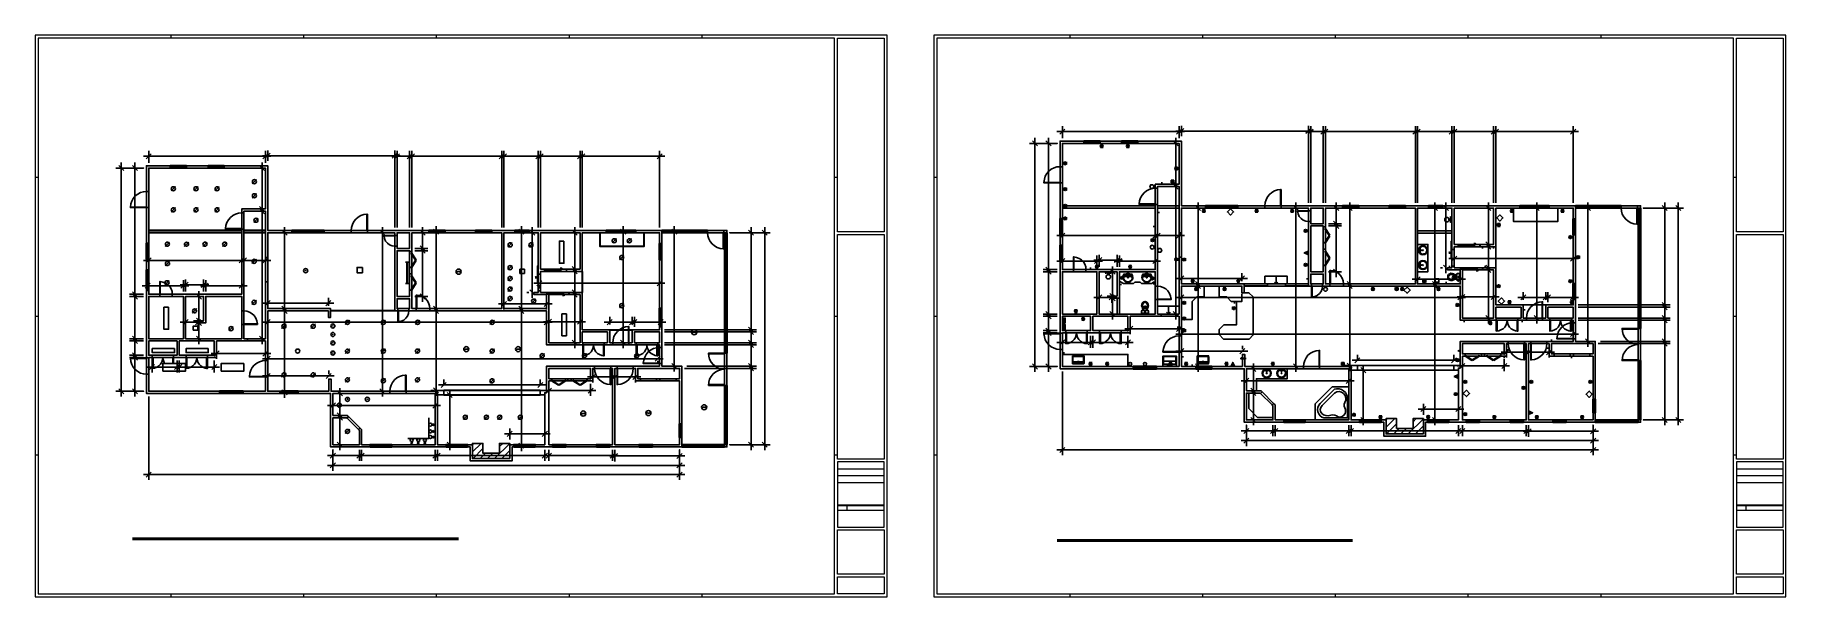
# Model space of a CAD drawing. Header units: inches. Extents: x -625442 to 34963, y -27993 to 66986.
# Drawn here: x -207 to 3613, y 5987 to 7212 of the extents above; entities that cross this region are included whole.
import ezdxf

# ---------------------------------------------------------------- set-up
doc = ezdxf.new("R2010")
doc.units = ezdxf.units.IN
doc.header["$LTSCALE"] = 0.5
doc.header["$MEASUREMENT"] = 0
doc.linetypes.add('PDF_IMPORT', pattern=[1, 0.8, -0.2])
doc.layers.add('P-PATTERN', color=147, linetype='Continuous')

msp = doc.modelspace()

# ---------------------------------------------------------------- linework, layer by layer
at = {"layer": 'P-PATTERN', "color": 7, "lineweight": 9}
for points in [[(-206.51056, 7212.40315), (-206.51056, 5986.51567), (1652.27606, 5986.51567), (1652.27606, 7212.40315)], [(-199.85876, 7205.55571), (-199.85876, 5993.36311), (1537.82598, 5993.36311), (1537.82598, 7205.55571)], [(1646.01554, 7205.55571), (1646.01554, 6783.3621), (1544.47778, 6783.3621), (1544.47778, 7205.55571)], [(1754.59638, 7212.40315), (1754.59638, 5986.51567), (3613.383, 5986.51567), (3613.383, 7212.40315)], [(1761.24818, 7205.55571), (1761.24818, 5993.36311), (3498.93293, 5993.36311), (3498.93293, 7205.55571)], [(3607.12248, 7205.55571), (3607.12248, 6783.3621), (3505.58472, 6783.3621), (3505.58472, 7205.55571)], [(1646.01554, 6777.49286), (1646.01554, 6287.21613), (1544.47778, 6287.21613), (1544.47778, 6777.49286)], [(3607.12248, 6777.49286), (3607.12248, 6287.21613), (3505.58472, 6287.21613), (3505.58472, 6777.49286)], [(1544.47778, 6281.15125), (1544.47778, 6138.92013), (1646.01554, 6138.92013), (1646.01554, 6281.15125)], [(3505.58472, 6281.15125), (3505.58472, 6138.92013), (3607.12248, 6138.92013), (3607.12248, 6281.15125)], [(1646.01554, 6133.0509), (1646.01554, 6036.59981), (1544.47778, 6036.59981), (1544.47778, 6133.0509)], [(3607.12248, 6133.0509), (3607.12248, 6036.59981), (3505.58472, 6036.59981), (3505.58472, 6133.0509)], [(1646.01554, 6030.73057), (1646.01554, 5993.36311), (1544.47778, 5993.36311), (1544.47778, 6030.73057)], [(3607.12248, 6030.73057), (3607.12248, 5993.36311), (3505.58472, 5993.36311), (3505.58472, 6030.73057)]]:
    msp.add_lwpolyline(points, close=True, dxfattribs=at)
for points in [[(89.88579, 7212.40315), (89.88579, 7205.55571)], [(379.4347, 7212.40315), (379.4347, 7205.55571)], [(668.98361, 7212.40315), (668.98361, 7205.55571)], [(958.53252, 7212.40315), (958.53252, 7205.55571)], [(1248.27707, 7212.40315), (1248.27707, 7205.55571)], [(2050.99273, 7212.40315), (2050.99273, 7205.55571)], [(2340.54164, 7212.40315), (2340.54164, 7205.55571)], [(2630.09055, 7212.40315), (2630.09055, 7205.55571)], [(2919.63946, 7212.40315), (2919.63946, 7205.55571)], [(3209.38402, 7212.40315), (3209.38402, 7205.55571)], [(-206.51056, 6902.50756), (-199.85876, 6902.50756)], [(1537.82598, 6902.50756), (1544.47778, 6902.50756)], [(1754.59638, 6902.50756), (1761.24818, 6902.50756)], [(3498.93293, 6902.50756), (3505.58472, 6902.50756)], [(-206.51056, 6599.45941), (-199.85876, 6599.45941)], [(1537.82598, 6599.45941), (1544.47778, 6599.45941)], [(1754.59638, 6599.45941), (1761.24818, 6599.45941)], [(3498.93293, 6599.45941), (3505.58472, 6599.45941)], [(-206.51056, 6296.41126), (-199.85876, 6296.41126)], [(1537.82598, 6296.41126), (1544.47778, 6296.41126)], [(1646.01554, 6265.6956), (1544.47778, 6265.6956)], [(1754.59638, 6296.41126), (1761.24818, 6296.41126)], [(3498.93293, 6296.41126), (3505.58472, 6296.41126)], [(3607.12248, 6265.6956), (3505.58472, 6265.6956)], [(1646.01554, 6250.43559), (1544.47778, 6250.43559)], [(1646.01554, 6235.37122), (1544.47778, 6235.37122), (1544.47778, 6186.46093), (1544.47778, 6175.89631), (1564.43318, 6175.89631), (1645.8199, 6175.89631), (1645.8199, 6186.46093), (1645.8199, 6235.37122), (1544.47778, 6235.37122)], [(3607.12248, 6250.43559), (3505.58472, 6250.43559)], [(3607.12248, 6235.37122), (3505.58472, 6235.37122), (3505.58472, 6186.46093), (3505.58472, 6175.89631), (3525.54012, 6175.89631), (3606.92684, 6175.89631), (3606.92684, 6186.46093), (3606.92684, 6235.37122), (3505.58472, 6235.37122)], [(1564.43318, 6186.46093), (1564.43318, 6175.89631)], [(3525.54012, 6186.46093), (3525.54012, 6175.89631)], [(89.88579, 5993.36311), (89.88579, 5986.51567)], [(379.4347, 5993.36311), (379.4347, 5986.51567)], [(668.98361, 5993.36311), (668.98361, 5986.51567)], [(958.53252, 5993.36311), (958.53252, 5986.51567)], [(1248.27707, 5993.36311), (1248.27707, 5986.51567)], [(2050.99273, 5993.36311), (2050.99273, 5986.51567)], [(2340.54164, 5993.36311), (2340.54164, 5986.51567)], [(2630.09055, 5993.36311), (2630.09055, 5986.51567)], [(2919.63946, 5993.36311), (2919.63946, 5986.51567)], [(3209.38402, 5993.36311), (3209.38402, 5986.51567)]]:
    msp.add_lwpolyline(points, dxfattribs=at)
at = {"layer": 'P-PATTERN', "color": 7, "lineweight": 25}
for points in [[(2023.01605, 7001.89327), (2301.21777, 7001.89327)], [(2040.23247, 7007.37122), (2029.27656, 6996.41532)], [(2034.75452, 6987.22018), (2034.75452, 7013.63174)], [(2282.63186, 7002.87148), (2583.33232, 7002.87148)], [(2284.00135, 6996.41532), (2294.95725, 7007.37122)], [(2299.84828, 7008.34943), (2288.89238, 6997.39352)], [(2289.4793, 6987.22018), (2289.4793, 7013.63174)], [(2294.37033, 6992.11121), (2294.37033, 7014.60994)], [(2564.74641, 7001.89327), (2615.61311, 7001.89327)], [(2566.1159, 6997.39352), (2577.0718, 7008.34943)], [(2581.96283, 7007.37122), (2571.00692, 6996.41532)], [(2571.59385, 6846.16291), (2571.59385, 7014.60994)], [(2576.48488, 6846.16291), (2576.48488, 7013.63174)], [(2597.0272, 7001.89327), (2816.53657, 7001.89327)], [(2598.39669, 6996.41532), (2609.35259, 7007.37122)], [(2614.24362, 7007.37122), (2603.28771, 6996.41532)], [(2603.87464, 6846.16291), (2603.87464, 7013.63174)], [(2608.76567, 6846.16291), (2608.76567, 7013.63174)], [(2797.75502, 7001.89327), (2896.35817, 7001.89327)], [(2799.12451, 6996.41532), (2810.27606, 7007.37122)], [(2815.16709, 7007.37122), (2804.01554, 6996.41532)], [(2804.79811, 6846.16291), (2804.79811, 7013.63174)], [(2809.68913, 6846.16291), (2809.68913, 7013.63174)], [(2877.77226, 7001.89327), (2987.3313, 7001.89327)], [(2878.9461, 6996.41532), (2890.09765, 7007.37122)], [(2894.98868, 7007.37122), (2883.83713, 6996.41532)], [(2884.6197, 6846.16291), (2884.6197, 7013.63174)], [(2889.51073, 6846.16291), (2889.51073, 7013.63174)], [(2968.74539, 7001.89327), (3160.86501, 7001.89327)], [(2970.11488, 6996.41532), (2981.07079, 7007.37122)], [(2985.96182, 7007.37122), (2975.00591, 6996.41532)], [(2975.59283, 6846.16291), (2975.59283, 7013.63174)], [(2980.48386, 6846.16291), (2980.48386, 7013.63174)], [(3143.45295, 6996.41532), (3154.60449, 7007.37122)], [(3149.12654, 6846.16291), (3149.12654, 7013.63174)], [(47.04038, 6953.5699), (36.08447, 6942.41836)], [(41.56242, 6933.22322), (41.56242, 6959.83042)], [(290.80926, 6942.41836), (301.76516, 6953.5699)], [(306.65619, 6954.54811), (295.70028, 6943.59221)], [(296.28721, 6933.22322), (296.28721, 6959.83042)], [(301.17824, 6938.11425), (301.17824, 6960.80863)], [(572.9238, 6943.59221), (583.87971, 6954.54811)], [(588.77074, 6953.5699), (577.81483, 6942.41836)], [(578.40175, 6792.16595), (578.40175, 6960.80863)], [(583.29278, 6792.16595), (583.29278, 6959.83042)], [(605.20459, 6942.41836), (616.1605, 6953.5699)], [(621.24717, 6953.5699), (610.09562, 6942.41836)], [(610.68255, 6792.16595), (610.68255, 6959.83042)], [(615.57357, 6792.16595), (615.57357, 6959.83042)], [(806.12806, 6942.41836), (817.08396, 6953.5699)], [(821.97499, 6953.5699), (811.01909, 6942.41836)], [(811.60601, 6792.16595), (811.60601, 6959.83042)], [(816.49704, 6792.16595), (816.49704, 6959.83042)], [(885.94965, 6942.41836), (896.90556, 6953.5699)], [(901.79658, 6953.5699), (890.84068, 6942.41836)], [(891.4276, 6792.16595), (891.4276, 6959.83042)], [(896.31863, 6792.16595), (896.31863, 6959.83042)], [(976.92279, 6942.41836), (988.07433, 6953.5699)], [(992.96536, 6953.5699), (981.81382, 6942.41836)], [(982.59638, 6792.16595), (982.59638, 6959.83042)], [(987.48741, 6792.16595), (987.48741, 6959.83042)], [(1150.45649, 6942.41836), (1161.4124, 6953.5699)], [(1155.93445, 6792.16595), (1155.93445, 6959.83042)], [(1992.69167, 6976.06864), (2023.60297, 6976.06864), (1963.14985, 6976.06864)], [(1980.36628, 6970.59068), (1969.41037, 6981.54659)], [(1974.88832, 6987.80711), (1974.88832, 6477.37933)], [(2081.70839, 6980.95967), (2029.86349, 6980.95967), (2029.86349, 6925.20194), (2023.01605, 6924.61501), (2016.55989, 6922.6586), (2010.49501, 6919.52834), (2005.2127, 6915.22424), (2000.9086, 6910.13757), (1997.5827, 6904.26833), (1995.43064, 6897.81217), (1994.45244, 6890.96473)], [(2010.10373, 6970.59068), (1998.95219, 6981.54659)], [(2004.43014, 6987.80711), (2004.43014, 6689.06306)], [(2034.75452, 6925.20194), (2034.75452, 6976.06864), (2081.70839, 6976.06864)], [(2083.27352, 6975.67735), (2083.27352, 6978.02505), (2084.05609, 6978.02505), (2084.05609, 6979.1989), (2083.27352, 6979.1989), (2083.27352, 6981.54659), (2081.70839, 6981.54659), (2081.70839, 6975.67735), (2083.27352, 6975.67735), (2115.55431, 6975.67735)], [(2082.49096, 6978.02505), (2082.49096, 6979.1989)], [(2083.27352, 6981.54659), (2115.55431, 6981.54659)], [(2116.33688, 6979.1989), (2116.33688, 6978.02505)], [(2164.07332, 6980.95967), (2117.11944, 6980.95967)], [(2117.11944, 6976.06864), (2164.07332, 6976.06864)], [(2119.07585, 6965.8953), (2119.07585, 6976.06864)], [(2122.01047, 6965.8953), (2122.01047, 6976.06864)], [(2165.63845, 6975.67735), (2165.63845, 6978.02505), (2166.42101, 6978.02505), (2166.42101, 6979.1989), (2165.63845, 6979.1989), (2165.63845, 6981.54659), (2164.07332, 6981.54659), (2164.07332, 6975.67735), (2165.63845, 6975.67735), (2197.7236, 6975.67735)], [(2164.85589, 6978.02505), (2164.85589, 6979.1989)], [(2165.63845, 6981.54659), (2197.7236, 6981.54659)], [(2176.20307, 6965.8953), (2176.20307, 6976.06864)], [(2178.94205, 6965.8953), (2178.94205, 6976.06864)], [(2198.50616, 6979.1989), (2198.50616, 6978.02505)], [(2347.19344, 6839.90239), (2294.37033, 6839.90239), (2294.37033, 6980.95967), (2199.28873, 6980.95967)], [(2199.28873, 6976.06864), (2289.4793, 6976.06864), (2289.4793, 6886.85627), (2237.43875, 6886.85627), (2237.43875, 6878.05242)], [(2278.71904, 6976.06864), (2270.30647, 6976.06864)], [(2287.52289, 6970.59068), (2276.37134, 6981.54659)], [(2282.04494, 6987.80711), (2282.04494, 6875.1178)], [(-0.30478, 6922.26732), (30.41088, 6922.26732), (-30.04224, 6922.26732)], [(-12.82582, 6916.78937), (-23.78172, 6927.74527)], [(-18.30377, 6934.00579), (-18.30377, 6423.57801)], [(16.91164, 6916.78937), (5.95573, 6927.74527)], [(11.43369, 6934.00579), (11.43369, 6635.26174)], [(29.82395, 6948.09195), (308.02568, 6948.09195)], [(36.67139, 6871.20498), (36.67139, 6927.15835), (88.5163, 6927.15835), (88.5163, 6922.26732), (41.56242, 6922.26732), (41.56242, 6871.20498)], [(90.08143, 6921.6804), (90.08143, 6924.02809), (90.86399, 6924.02809), (90.86399, 6925.20194), (90.08143, 6925.20194), (90.08143, 6927.54963), (88.5163, 6927.54963), (88.5163, 6921.6804), (90.08143, 6921.6804), (122.36222, 6921.6804)], [(89.29887, 6924.02809), (89.29887, 6925.20194)], [(90.08143, 6927.54963), (122.36222, 6927.54963)], [(123.14479, 6925.20194), (123.14479, 6924.02809)], [(172.44636, 6921.6804), (172.44636, 6924.02809), (173.22892, 6924.02809), (173.22892, 6925.20194), (172.44636, 6925.20194), (172.44636, 6927.54963), (170.88123, 6927.54963), (170.88123, 6921.6804), (172.44636, 6921.6804), (204.53151, 6921.6804)], [(171.66379, 6924.02809), (171.66379, 6925.20194)], [(172.44636, 6927.54963), (204.53151, 6927.54963)], [(205.31407, 6925.20194), (205.31407, 6924.02809)], [(209.03125, 6790.20954), (210.00946, 6796.86134), (212.16151, 6803.3175), (215.48741, 6809.18673), (219.79152, 6814.2734), (225.07383, 6818.57751), (231.1387, 6821.70777), (237.59486, 6823.66418), (244.4423, 6824.2511), (244.4423, 6833.05495), (296.28721, 6833.05495), (296.28721, 6922.26732), (206.09664, 6922.26732), (206.09664, 6927.15835), (301.17824, 6927.15835), (301.17824, 6786.10107), (354.00135, 6786.10107), (354.00135, 6781.21005), (301.17824, 6781.21005), (301.17824, 6726.8218)], [(285.52694, 6922.26732), (277.11437, 6922.26732)], [(294.3308, 6916.78937), (283.37489, 6927.74527)], [(288.85284, 6934.00579), (288.85284, 6821.31648)], [(289.43977, 6949.07016), (590.14022, 6949.07016)], [(571.55431, 6948.09195), (622.42101, 6948.09195)], [(603.8351, 6948.09195), (823.34448, 6948.09195)], [(804.75857, 6948.09195), (903.16607, 6948.09195)], [(884.58016, 6948.09195), (994.33485, 6948.09195)], [(975.5533, 6948.09195), (1167.67292, 6948.09195)], [(2044.92786, 6934.00579), (2034.75452, 6934.00579)], [(2044.92786, 6931.07117), (2034.75452, 6931.07117)], [(2279.30596, 6922.6586), (2289.4793, 6922.6586)], [(2279.30596, 6919.91963), (2289.4793, 6919.91963)], [(2281.8493, 6916.78937), (2281.8493, 6925.78886)], [(2284.78391, 6916.78937), (2284.78391, 6925.78886)], [(90.47271, 6872.18318), (100.05913, 6881.96524)], [(139.77428, 6872.18318), (149.55634, 6881.96524)], [(185.74996, 6872.18318), (195.53201, 6881.96524)], [(267.33232, 6887.63883), (276.91873, 6897.22525)], [(2029.86349, 6889.79089), (2029.86349, 6812.51263)], [(2034.75452, 6812.51263), (2034.75452, 6889.79089)], [(2044.92786, 6877.66114), (2034.75452, 6877.66114)], [(2237.43875, 6878.24806), (2230.78695, 6877.46549), (2224.3308, 6875.70472), (2218.26592, 6872.57447), (2212.98361, 6868.27036), (2208.48386, 6863.18369), (2205.15796, 6857.11881), (2203.00591, 6850.66266), (2202.22335, 6844.01086)], [(2242.32978, 6878.05242), (2242.32978, 6881.96524), (2289.4793, 6881.96524), (2289.4793, 6780.62312)], [(2249.17722, 6886.85627), (2253.87261, 6886.85627)], [(2251.72056, 6891.35602), (2251.72056, 6886.85627)], [(2270.30647, 6894.48627), (2279.5016, 6894.48627)], [(2270.30647, 6891.7473), (2279.5016, 6891.7473)], [(2278.71904, 6886.85627), (2270.30647, 6886.85627)], [(2278.71904, 6881.96524), (2270.30647, 6881.96524)], [(2273.43673, 6897.22525), (2273.43673, 6886.85627)], [(2276.37134, 6897.22525), (2276.37134, 6886.85627)], [(2276.37134, 6892.52986), (2287.52289, 6881.37832)], [(2287.52289, 6876.48729), (2276.37134, 6887.63883)], [(2282.04494, 6893.89935), (2282.04494, 6592.02505)], [(36.67139, 6871.40062), (30.0196, 6870.61805), (23.3678, 6868.66164), (17.49856, 6865.53138), (12.21625, 6861.42292), (7.7165, 6856.14061), (4.3906, 6850.27137), (2.23855, 6843.81522), (1.45599, 6837.16342)], [(267.33232, 6856.72753), (276.91873, 6866.50959)], [(283.37489, 6838.5329), (294.3308, 6827.577)], [(288.85284, 6839.90239), (288.85284, 6538.22373)], [(2044.92786, 6874.72652), (2034.75452, 6874.72652)], [(2044.92786, 6841.27188), (2034.75452, 6841.27188)], [(2237.43875, 6839.90239), (2034.75452, 6839.90239)], [(2044.92786, 6838.5329), (2034.75452, 6838.5329)], [(2237.43875, 6842.83701), (2237.43875, 6700.80153), (2086.20814, 6700.80153), (2085.62122, 6706.86641), (2083.66481, 6712.54), (2080.53455, 6717.62667), (2076.42608, 6721.93078), (2071.33941, 6725.25668), (2065.86146, 6727.40873), (2059.79658, 6728.38693)], [(2271.8716, 6636.43559), (2270.89339, 6642.69611), (2268.5457, 6648.76098), (2265.02416, 6654.04329), (2260.32877, 6658.54304), (2254.85082, 6661.86894), (2248.78594, 6664.02099), (2242.32978, 6664.60792), (2242.32978, 6842.83701)], [(2289.4793, 6839.90239), (2242.32978, 6839.90239)], [(2336.23754, 6829.53341), (2325.28163, 6840.48932)], [(2330.75959, 6846.74983), (2330.75959, 6657.76048)], [(2347.97601, 6836.96778), (2347.97601, 6838.14162)], [(2416.25477, 6840.48932), (2416.25477, 6838.14162), (2415.47221, 6838.14162), (2415.47221, 6836.96778), (2416.25477, 6836.96778), (2416.25477, 6834.62008), (2417.8199, 6834.62008), (2417.8199, 6840.48932), (2416.25477, 6840.48932), (2348.75857, 6840.48932)], [(2417.03733, 6838.14162), (2417.03733, 6836.96778)], [(2510.55381, 6875.31344), (2503.90201, 6874.33524), (2497.44585, 6872.18318), (2491.57662, 6868.85728), (2486.48995, 6864.55318), (2482.18584, 6859.27087), (2479.05558, 6853.20599), (2477.09917, 6846.74983), (2476.51225, 6839.90239), (2417.8199, 6839.90239)], [(2645.93749, 6839.90239), (2511.72765, 6839.90239)], [(2549.87768, 6829.53341), (2538.92177, 6840.48932)], [(2544.39973, 6846.74983), (2544.39973, 6477.37933)], [(2637.52492, 6829.53341), (2626.37337, 6840.48932)], [(2632.04696, 6846.74983), (2632.04696, 6789.03569)], [(2646.72005, 6836.96778), (2646.72005, 6838.14162)], [(2679.78341, 6840.48932), (2679.78341, 6838.14162), (2679.00084, 6838.14162), (2679.00084, 6836.96778), (2679.78341, 6836.96778), (2679.78341, 6834.62008), (2681.34854, 6834.62008), (2681.34854, 6840.48932), (2679.78341, 6840.48932), (2647.50262, 6840.48932)], [(2667.06673, 6829.53341), (2656.11083, 6840.48932)], [(2661.58878, 6846.74983), (2661.58878, 6657.76048)], [(2680.56597, 6838.14162), (2680.56597, 6836.96778)], [(2747.86653, 6839.90239), (2681.34854, 6839.90239)], [(2748.64909, 6836.96778), (2748.64909, 6838.14162)], [(2781.51681, 6840.48932), (2781.51681, 6838.14162), (2780.92988, 6838.14162), (2780.92988, 6836.96778), (2781.51681, 6836.96778), (2781.51681, 6834.62008), (2783.08194, 6834.62008), (2783.08194, 6840.48932), (2781.51681, 6840.48932), (2749.43166, 6840.48932)], [(2782.29937, 6838.14162), (2782.29937, 6836.96778)], [(2833.55736, 6839.90239), (2783.08194, 6839.90239)], [(2835.12248, 6834.62008), (2835.12248, 6836.96778), (2835.90505, 6836.96778), (2835.90505, 6838.14162), (2835.12248, 6838.14162), (2835.12248, 6840.48932), (2833.55736, 6840.48932), (2833.55736, 6834.62008), (2835.12248, 6834.62008), (2863.49045, 6834.62008)], [(2834.33992, 6836.96778), (2834.33992, 6838.14162)], [(2835.12248, 6840.48932), (2863.49045, 6840.48932)], [(2853.12147, 6829.53341), (2841.96992, 6840.48932)], [(2847.64352, 6846.74983), (2847.64352, 6657.76048)], [(2864.27302, 6838.14162), (2864.27302, 6836.96778)], [(3032.52441, 6839.90239), (2864.85994, 6839.90239)], [(2876.98969, 6829.53341), (2866.03379, 6840.48932)], [(2871.51174, 6846.74983), (2871.51174, 6692.97588)], [(2969.7236, 6829.53341), (2958.76769, 6840.48932)], [(2964.24565, 6846.74983), (2964.24565, 6743.84259)], [(3033.30697, 6836.96778), (3033.30697, 6838.14162)], [(3095.52086, 6840.48932), (3095.52086, 6838.14162), (3094.7383, 6838.14162), (3094.7383, 6836.96778), (3095.52086, 6836.96778), (3095.52086, 6834.62008), (3097.08599, 6834.62008), (3097.08599, 6840.48932), (3095.52086, 6840.48932), (3034.08954, 6840.48932)], [(3075.17418, 6829.53341), (3064.21828, 6840.48932)], [(3069.69623, 6846.74983), (3069.69623, 6583.2212)], [(3096.30343, 6838.14162), (3096.30343, 6836.96778)], [(3154.01757, 6839.90239), (3097.08599, 6839.90239)], [(3154.80013, 6836.96778), (3154.80013, 6838.14162)], [(3253.79456, 6839.90239), (3253.79456, 6840.48932), (3252.22943, 6840.48932), (3155.38706, 6840.48932)], [(3186.88528, 6829.53341), (3175.92938, 6840.48932)], [(3181.40733, 6846.74983), (3181.40733, 6532.3545)], [(3252.22943, 6840.48932), (3252.22943, 6838.14162), (3251.44686, 6838.14162), (3251.44686, 6836.96778), (3252.22943, 6836.96778), (3252.22943, 6834.62008), (3253.79456, 6834.62008), (3253.79456, 6835.01136), (3254.38148, 6828.35956), (3256.33789, 6821.70777), (3259.46815, 6815.83853), (3263.77226, 6810.36058), (3268.85893, 6806.05647), (3274.72816, 6802.73057), (3281.18432, 6800.57852), (3288.03176, 6799.79596)], [(3253.01199, 6838.14162), (3253.01199, 6836.96778)], [(3296.05305, 6835.01136), (3296.05305, 6839.90239), (3289.20561, 6839.90239)], [(3354.35411, 6829.53341), (3343.39821, 6840.48932)], [(3348.87616, 6846.74983), (3348.87616, 6611.58916)], [(3384.09157, 6829.53341), (3372.94002, 6840.48932)], [(3378.41797, 6846.74983), (3378.41797, 6360.97284)], [(41.56242, 6835.98957), (41.56242, 6758.51567), (36.67139, 6758.51567), (36.67139, 6835.98957)], [(90.47271, 6826.20751), (100.05913, 6835.79393)], [(139.77428, 6826.20751), (149.55634, 6835.79393)], [(185.74996, 6826.20751), (195.53201, 6835.79393)], [(296.28721, 6726.8218), (296.28721, 6828.16392), (249.33333, 6828.16392), (249.33333, 6824.2511)], [(270.65822, 6803.51314), (280.44027, 6813.09955)], [(285.52694, 6833.05495), (277.11437, 6833.05495)], [(285.52694, 6828.16392), (277.11437, 6828.16392)], [(294.3308, 6822.68597), (283.37489, 6833.64188)], [(483.32015, 6781.21005), (424.62781, 6781.21005), (424.62781, 6786.10107), (483.32015, 6786.10107), (483.90708, 6792.75287), (485.86349, 6799.20903), (488.99375, 6805.27391), (493.29785, 6810.55622), (498.38452, 6815.05597), (504.25376, 6818.38187), (510.70991, 6820.53392), (517.55736, 6821.31648)], [(2035.1458, 6778.86235), (2032.79811, 6778.86235), (2032.79811, 6779.44928), (2031.62426, 6779.44928), (2031.62426, 6778.86235), (2029.27656, 6778.86235), (2029.27656, 6777.29722), (2035.1458, 6777.29722), (2035.1458, 6778.86235), (2035.1458, 6810.9475)], [(2029.27656, 6778.86235), (2029.27656, 6810.9475)], [(2031.62426, 6811.73007), (2032.79811, 6811.73007)], [(2237.43875, 6835.01136), (2034.75452, 6835.01136)], [(2044.92786, 6813.88212), (2034.75452, 6813.88212)], [(2044.92786, 6811.14314), (2034.75452, 6811.14314)], [(2289.4793, 6835.01136), (2242.32978, 6835.01136)], [(2242.32978, 6827.77264), (2242.32978, 6823.07725)], [(2246.82953, 6825.22931), (2242.32978, 6825.22931)], [(2294.37033, 6780.62312), (2294.37033, 6835.01136), (2347.19344, 6835.01136)], [(2327.62933, 6835.01136), (2319.02112, 6835.01136)], [(2341.71549, 6824.83802), (2341.71549, 6835.01136)], [(2344.65011, 6824.83802), (2344.65011, 6835.01136)], [(2416.25477, 6834.62008), (2348.75857, 6834.62008)], [(2401.58168, 6833.25059), (2401.58168, 6835.01136)], [(2417.8199, 6835.01136), (2476.51225, 6835.01136)], [(2457.14377, 6824.83802), (2457.14377, 6835.01136)], [(2460.07839, 6824.83802), (2460.07839, 6835.01136)], [(2511.72765, 6835.01136), (2571.59385, 6835.01136), (2571.59385, 6829.14213)], [(2541.07383, 6835.01136), (2532.66126, 6835.01136)], [(2534.81331, 6824.83802), (2534.81331, 6835.01136)], [(2537.55229, 6824.83802), (2537.55229, 6835.01136)], [(2547.92127, 6827.96828), (2549.09511, 6822.09905), (2551.44281, 6816.6211), (2555.35563, 6812.12135), (2560.05102, 6808.59981), (2565.72461, 6806.25211), (2571.59385, 6805.66519), (2571.59385, 6664.60792), (2578.44129, 6664.60792)], [(2576.48488, 6829.14213), (2576.48488, 6835.01136), (2603.87464, 6835.01136), (2603.87464, 6800.77416), (2576.48488, 6800.77416), (2576.48488, 6805.66519)], [(2608.76567, 6794.318), (2608.76567, 6835.01136), (2645.93749, 6835.01136)], [(2615.02618, 6800.77416), (2643.78543, 6800.77416)], [(2628.72107, 6835.01136), (2620.3085, 6835.01136)], [(2626.37337, 6806.25211), (2637.52492, 6795.29621)], [(2637.52492, 6790.40518), (2626.37337, 6801.36108)], [(2632.04696, 6684.17203), (2632.04696, 6807.6216)], [(2679.78341, 6834.62008), (2647.50262, 6834.62008)], [(2783.08194, 6835.01136), (2804.79811, 6835.01136), (2804.79811, 6669.49895), (2647.8939, 6669.49895)], [(2658.26288, 6835.01136), (2649.85031, 6835.01136)], [(2681.34854, 6835.01136), (2747.86653, 6835.01136)], [(2781.51681, 6834.62008), (2749.43166, 6834.62008)], [(2884.6197, 6708.04025), (2884.6197, 6704.71435), (2875.22892, 6704.71435), (2875.22892, 6699.82333), (2902.61868, 6699.82333), (2902.61868, 6669.49895), (2809.68913, 6669.49895), (2809.68913, 6835.01136), (2833.55736, 6835.01136)], [(2844.31762, 6835.01136), (2835.90505, 6835.01136)], [(2868.18584, 6835.01136), (2859.77327, 6835.01136)], [(2864.85994, 6835.01136), (2884.6197, 6835.01136), (2884.6197, 6744.42951)], [(2884.6197, 6810.75186), (2878.55482, 6810.75186), (2877.57662, 6810.36058), (2877.57662, 6809.38237), (2878.55482, 6808.79545), (2884.6197, 6808.79545)], [(2881.2938, 6815.05597), (2881.48944, 6815.05597), (2881.2938, 6815.05597)], [(2881.2938, 6805.07827), (2881.48944, 6805.07827), (2881.2938, 6805.07827)], [(2881.48944, 6814.66468), (2881.68508, 6814.66468), (2881.68508, 6815.05597), (2881.68508, 6815.25161), (2881.48944, 6815.25161)], [(2881.48944, 6804.68698), (2881.68508, 6804.68698), (2881.68508, 6805.07827), (2881.68508, 6805.27391), (2881.48944, 6805.27391)], [(2882.85893, 6815.25161), (2881.68508, 6815.25161)], [(2881.68508, 6814.86032), (2882.85893, 6814.86032)], [(2882.85893, 6805.27391), (2881.68508, 6805.27391), (2881.68508, 6805.07827)], [(2881.68508, 6804.88263), (2882.85893, 6804.88263)], [(2884.6197, 6816.03417), (2882.85893, 6815.44725), (2882.85893, 6815.05597), (2882.85893, 6814.66468), (2884.6197, 6813.88212)], [(2884.6197, 6806.05647), (2882.85893, 6805.46955), (2882.85893, 6805.07827), (2882.85893, 6804.68698), (2884.6197, 6803.90442)], [(2889.51073, 6744.42951), (2889.51073, 6750.69003), (2921.79152, 6750.69003), (2921.79152, 6752.25515), (2898.31458, 6752.25515), (2898.31458, 6754.21157), (2921.79152, 6754.21157), (2921.79152, 6755.58105), (2889.51073, 6755.58105), (2889.51073, 6835.01136), (2975.59283, 6835.01136), (2975.59283, 6755.58105), (2946.4423, 6755.58105), (2946.4423, 6750.69003), (2980.48386, 6750.69003), (2980.48386, 6835.01136), (3032.52441, 6835.01136)], [(2960.91975, 6835.01136), (2952.50718, 6835.01136)], [(2982.24463, 6813.2952), (2980.48386, 6813.2952)], [(2990.6572, 6799.60031), (2980.48386, 6799.60031)], [(2985.37489, 6802.73057), (2985.37489, 6793.53544)], [(2988.11387, 6802.73057), (2988.11387, 6793.53544)], [(3013.74286, 6824.83802), (3013.74286, 6835.01136)], [(3016.48184, 6824.83802), (3016.48184, 6835.01136)], [(3018.82953, 6835.01136), (3018.82953, 6805.66519), (3115.6719, 6805.66519), (3115.6719, 6835.01136)], [(3095.52086, 6834.62008), (3034.08954, 6834.62008)], [(3066.56597, 6835.01136), (3057.95776, 6835.01136)], [(3097.08599, 6835.01136), (3149.12654, 6835.01136), (3149.12654, 6811.53443)], [(3124.67139, 6824.83802), (3124.67139, 6835.01136)], [(3127.41037, 6824.83802), (3127.41037, 6835.01136)], [(3154.40885, 6777.88415), (3152.06116, 6777.88415), (3152.06116, 6778.47107), (3150.88731, 6778.47107), (3150.88731, 6777.88415), (3148.53962, 6777.88415), (3148.53962, 6776.31902), (3154.40885, 6776.31902), (3154.40885, 6777.88415), (3154.40885, 6809.9693)], [(3148.53962, 6777.88415), (3148.53962, 6809.9693)], [(3150.88731, 6810.75186), (3152.06116, 6810.75186)], [(3154.01757, 6811.53443), (3154.01757, 6834.62008)], [(3252.22943, 6834.62008), (3155.38706, 6834.62008)], [(3178.08143, 6835.01136), (3169.66886, 6835.01136)], [(3289.20561, 6835.01136), (3290.57509, 6835.01136)], [(3290.57509, 6833.44623), (3292.92279, 6833.44623), (3292.92279, 6832.66367), (3294.09664, 6832.66367), (3294.09664, 6833.44623), (3296.44433, 6833.44623), (3296.44433, 6835.01136), (3290.57509, 6835.01136), (3290.57509, 6833.44623), (3290.57509, 6574.02606)], [(3292.92279, 6834.2288), (3294.09664, 6834.2288)], [(3296.44433, 6833.44623), (3296.44433, 6574.02606)], [(3390.15644, 6835.01136), (3302.11792, 6835.01136), (3360.61463, 6835.01136)], [(66.80013, 6674.38997), (72.66937, 6673.41177), (78.34296, 6671.25972), (83.23399, 6667.93382), (87.34245, 6663.62971), (90.47271, 6658.54304), (92.42912, 6652.86945), (93.01605, 6647.00021), (244.4423, 6647.00021), (244.4423, 6789.03569)], [(249.33333, 6789.03569), (249.33333, 6610.61096)], [(334.43723, 6781.21005), (325.82902, 6781.21005)], [(343.24109, 6775.53645), (332.08954, 6786.688)], [(337.56749, 6792.94852), (337.56749, 6603.76352)], [(354.78391, 6782.97082), (354.78391, 6784.14466)], [(423.06268, 6786.49236), (423.06268, 6784.14466), (422.28011, 6784.14466), (422.28011, 6782.97082), (423.06268, 6782.97082), (423.06268, 6780.62312), (424.62781, 6780.62312), (424.62781, 6786.49236), (423.06268, 6786.49236), (355.56648, 6786.49236)], [(423.06268, 6780.62312), (355.56648, 6780.62312)], [(423.84524, 6784.14466), (423.84524, 6782.97082)], [(518.7312, 6786.10107), (652.94103, 6786.10107), (652.94103, 6781.21005), (615.57357, 6781.21005), (615.57357, 6740.51669)], [(578.40175, 6775.34081), (578.40175, 6781.21005), (518.7312, 6781.21005)], [(548.07738, 6781.21005), (539.46916, 6781.21005)], [(556.68559, 6775.53645), (545.72968, 6786.688)], [(551.20763, 6792.94852), (551.20763, 6423.57801)], [(585.24919, 6610.61096), (578.40175, 6610.61096), (578.40175, 6751.66823), (572.53252, 6752.4508), (567.05457, 6754.60285), (562.16354, 6758.12439), (558.44636, 6762.81978), (555.90302, 6768.29773), (554.92482, 6774.16696)], [(583.29278, 6751.66823), (583.29278, 6746.7772), (610.68255, 6746.7772), (610.68255, 6781.21005), (583.29278, 6781.21005), (583.29278, 6775.34081)], [(626.52948, 6645.0438), (632.98564, 6644.0656), (639.05051, 6641.7179), (644.33282, 6638.19636), (648.83257, 6633.50097), (652.15847, 6628.02302), (654.11488, 6621.95815), (654.89745, 6615.50199), (811.60601, 6615.50199), (811.60601, 6781.21005), (790.08548, 6781.21005), (790.08548, 6786.10107), (840.36526, 6786.10107), (840.36526, 6781.21005), (816.49704, 6781.21005), (816.49704, 6615.50199), (909.42659, 6615.50199), (909.42659, 6646.02201), (882.03683, 6646.02201), (882.03683, 6650.91304), (891.4276, 6650.91304), (891.4276, 6654.04329)], [(635.52897, 6781.21005), (627.1164, 6781.21005)], [(644.33282, 6775.53645), (633.37692, 6786.688)], [(638.85487, 6792.94852), (638.85487, 6735.03873)], [(653.7236, 6782.97082), (653.7236, 6784.14466)], [(686.59131, 6786.49236), (686.59131, 6784.14466), (685.80875, 6784.14466), (685.80875, 6782.97082), (686.59131, 6782.97082), (686.59131, 6780.62312), (688.15644, 6780.62312), (688.15644, 6786.49236), (686.59131, 6786.49236), (654.50616, 6786.49236)], [(686.59131, 6780.62312), (654.50616, 6780.62312)], [(665.26643, 6783.55774), (656.65822, 6783.55774)], [(673.87464, 6778.07979), (662.91873, 6789.03569)], [(668.39669, 6795.29621), (668.39669, 6603.76352)], [(687.37388, 6784.14466), (687.37388, 6782.97082)], [(755.457, 6782.97082), (755.457, 6784.14466)], [(788.52036, 6786.49236), (788.52036, 6784.14466), (787.73779, 6784.14466), (787.73779, 6782.97082), (788.52036, 6782.97082), (788.52036, 6780.62312), (790.08548, 6780.62312), (790.08548, 6786.49236), (788.52036, 6786.49236), (756.23956, 6786.49236)], [(788.52036, 6780.62312), (756.23956, 6780.62312)], [(789.30292, 6784.14466), (789.30292, 6782.97082)], [(841.93039, 6780.62312), (841.93039, 6782.97082), (842.71296, 6782.97082), (842.71296, 6784.14466), (841.93039, 6784.14466), (841.93039, 6786.49236), (840.36526, 6786.49236), (840.36526, 6780.62312), (841.93039, 6780.62312), (870.29836, 6780.62312)], [(841.14783, 6782.97082), (841.14783, 6784.14466)], [(841.93039, 6786.49236), (870.29836, 6786.49236)], [(851.12553, 6783.55774), (842.71296, 6783.55774)], [(859.92938, 6778.07979), (848.97347, 6789.03569)], [(854.45143, 6795.29621), (854.45143, 6603.76352)], [(874.99375, 6781.21005), (866.58118, 6781.21005)], [(871.08092, 6784.14466), (871.08092, 6782.97082)], [(891.4276, 6690.43255), (891.4276, 6781.21005), (871.86349, 6781.21005), (871.86349, 6786.10107), (1039.33232, 6786.10107), (1039.33232, 6781.21005), (987.48741, 6781.21005), (987.48741, 6696.88871), (953.25021, 6696.88871), (953.25021, 6701.77974), (982.59638, 6701.77974), (982.59638, 6781.21005), (896.31863, 6781.21005), (896.31863, 6701.77974), (928.59942, 6701.77974), (928.59942, 6700.21461), (905.12248, 6700.21461), (905.12248, 6698.45384), (928.59942, 6698.45384), (928.59942, 6696.88871), (896.31863, 6696.88871), (896.31863, 6690.43255)], [(883.7976, 6775.53645), (872.84169, 6786.688)], [(878.31965, 6792.94852), (878.31965, 6639.17457)], [(967.72765, 6781.21005), (959.31508, 6781.21005)], [(976.53151, 6775.53645), (965.5756, 6786.688)], [(971.05355, 6792.94852), (971.05355, 6690.04127)], [(1040.11488, 6782.97082), (1040.11488, 6784.14466)], [(1102.52441, 6786.49236), (1102.52441, 6784.14466), (1101.74185, 6784.14466), (1101.74185, 6782.97082), (1102.52441, 6782.97082), (1102.52441, 6780.62312), (1103.8939, 6780.62312), (1103.8939, 6786.49236), (1102.52441, 6786.49236), (1040.89745, 6786.49236)], [(1102.52441, 6780.62312), (1040.89745, 6780.62312)], [(1052.24463, 6758.71131), (1061.83105, 6768.29773)], [(1073.37388, 6783.55774), (1064.76567, 6783.55774)], [(1082.17773, 6778.07979), (1071.02618, 6789.03569)], [(1076.50414, 6795.29621), (1076.50414, 6529.41988)], [(1085.11235, 6758.71131), (1094.89441, 6768.29773)], [(1103.11133, 6784.14466), (1103.11133, 6782.97082)], [(1161.60804, 6782.97082), (1161.60804, 6784.14466)], [(1260.79811, 6786.10107), (1260.79811, 6786.49236), (1259.23298, 6786.49236), (1162.3906, 6786.49236)], [(1259.23298, 6780.62312), (1162.3906, 6780.62312)], [(1185.08498, 6783.55774), (1176.47677, 6783.55774)], [(1193.69319, 6778.07979), (1182.73728, 6789.03569)], [(1188.21524, 6795.29621), (1188.21524, 6478.35754)], [(1259.23298, 6786.49236), (1259.23298, 6784.14466), (1258.45041, 6784.14466), (1258.45041, 6782.97082), (1259.23298, 6782.97082), (1259.23298, 6780.62312), (1260.79811, 6780.62312), (1260.79811, 6781.21005)], [(1260.01554, 6784.14466), (1260.01554, 6782.97082)], [(1260.60246, 6781.21005), (1261.38503, 6774.36261), (1263.1458, 6767.90645), (1266.27606, 6761.84157), (1270.58016, 6756.55926), (1275.66683, 6752.25515), (1281.73171, 6748.92926), (1288.18787, 6746.7772), (1294.83967, 6745.799)], [(1296.01351, 6786.10107), (1302.86095, 6786.10107), (1302.86095, 6781.21005), (1296.01351, 6781.21005)], [(1297.383, 6779.64492), (1299.7307, 6779.64492), (1299.7307, 6778.86235), (1300.90454, 6778.86235), (1300.90454, 6779.64492), (1303.25224, 6779.64492), (1303.25224, 6781.21005), (1297.383, 6781.21005), (1297.383, 6779.64492), (1297.383, 6520.22474)], [(1299.7307, 6780.42748), (1300.90454, 6780.42748)], [(1303.25224, 6779.64492), (1303.25224, 6520.22474)], [(1397.15999, 6781.21005), (1309.12147, 6781.21005), (1367.42254, 6781.21005)], [(1361.16202, 6775.53645), (1350.20611, 6786.688)], [(1355.68407, 6792.94852), (1355.68407, 6557.78785)], [(1390.89947, 6775.53645), (1379.74793, 6786.688)], [(1385.42152, 6792.94852), (1385.42152, 6306.97588)], [(2023.01605, 6774.75389), (2249.17722, 6774.75389)], [(2040.23247, 6780.23184), (2029.27656, 6769.27594)], [(2029.86349, 6777.29722), (2029.86349, 6753.62464)], [(2032.79811, 6778.07979), (2031.62426, 6778.07979)], [(2034.75452, 6753.62464), (2034.75452, 6777.29722)], [(2034.75452, 6771.42799), (2034.75452, 6763.01542)], [(2227.26541, 6766.14568), (2237.43875, 6766.14568)], [(2227.26541, 6763.4067), (2237.43875, 6763.4067)], [(2230.59131, 6774.75389), (2301.21777, 6774.75389)], [(2231.9608, 6769.27594), (2243.11235, 6780.23184)], [(2233.13465, 6794.90493), (2237.43875, 6794.90493)], [(2248.00338, 6780.23184), (2236.85183, 6769.27594)], [(2237.43875, 6797.44826), (2237.43875, 6792.75287)], [(2237.43875, 6771.42799), (2237.43875, 6763.01542)], [(2242.32978, 6771.42799), (2242.32978, 6763.01542)], [(2284.00135, 6769.27594), (2294.95725, 6780.23184)], [(2289.4793, 6771.42799), (2289.4793, 6763.01542)], [(2561.42051, 6786.88364), (2571.59385, 6786.88364)], [(2561.42051, 6783.94902), (2571.59385, 6783.94902)], [(2603.87464, 6709.80102), (2603.87464, 6695.9105), (2576.48488, 6695.9105), (2576.48488, 6795.88313), (2603.87464, 6795.88313), (2603.87464, 6794.318)], [(2615.02618, 6795.88313), (2643.78543, 6795.88313)], [(2884.6197, 6785.12287), (2809.68913, 6785.12287)], [(2809.68913, 6780.23184), (2885.01098, 6780.23184)], [(2958.76769, 6761.25465), (2969.7236, 6750.1031)], [(2964.24565, 6762.62414), (2964.24565, 6692.97588)], [(2990.6572, 6796.6657), (2980.48386, 6796.6657)], [(3138.75756, 6773.18876), (3149.12654, 6773.18876)], [(3138.75756, 6770.25414), (3149.12654, 6770.25414)], [(3149.12654, 6776.31902), (3149.12654, 6670.47715)], [(3152.06116, 6777.10158), (3150.88731, 6777.10158)], [(3154.01757, 6670.47715), (3154.01757, 6776.31902)], [(47.04038, 6726.43052), (36.08447, 6715.27898)], [(42.14935, 6724.86539), (39.80165, 6724.86539), (39.80165, 6725.64796), (38.62781, 6725.64796), (38.62781, 6724.86539), (36.28011, 6724.86539), (36.28011, 6723.30026), (42.14935, 6723.30026), (42.14935, 6724.86539), (42.14935, 6757.14618)], [(36.28011, 6724.86539), (36.28011, 6757.14618)], [(38.62781, 6757.92875), (39.80165, 6757.92875)], [(39.80165, 6724.08283), (38.62781, 6724.08283)], [(77.36476, 6751.08131), (87.14681, 6760.86337)], [(119.03632, 6751.08131), (128.81838, 6760.86337)], [(159.53404, 6751.08131), (169.12046, 6760.86337)], [(202.18381, 6751.08131), (211.96587, 6760.86337)], [(238.76871, 6715.27898), (249.92025, 6726.43052)], [(254.81128, 6726.43052), (243.85538, 6715.27898)], [(266.54975, 6713.90949), (276.33181, 6723.49591)], [(290.80926, 6715.27898), (301.76516, 6726.43052)], [(610.68255, 6740.51669), (610.68255, 6741.88617), (583.29278, 6741.88617), (583.29278, 6642.10918), (610.68255, 6642.10918), (610.68255, 6655.99971)], [(621.83409, 6746.7772), (650.59334, 6746.7772)], [(621.83409, 6741.88617), (650.59334, 6741.88617)], [(633.37692, 6752.4508), (644.33282, 6741.29925)], [(644.33282, 6736.40822), (633.37692, 6747.55977)], [(638.85487, 6630.37071), (638.85487, 6753.62464)], [(825.10525, 6749.71182), (834.69167, 6759.49388)], [(870.494, 6749.71182), (880.08042, 6759.49388)], [(1068.67849, 6722.12642), (1078.26491, 6731.71283)], [(1161.21676, 6723.88719), (1158.86906, 6723.88719), (1158.86906, 6724.66975), (1157.69522, 6724.66975), (1157.69522, 6723.88719), (1155.34752, 6723.88719), (1155.34752, 6722.32206), (1161.21676, 6722.32206), (1161.21676, 6723.88719), (1161.21676, 6756.16798)], [(1155.34752, 6723.88719), (1155.34752, 6756.16798)], [(1157.69522, 6756.95054), (1158.86906, 6756.95054)], [(1158.86906, 6723.10462), (1157.69522, 6723.10462)], [(2035.1458, 6719.97436), (2032.79811, 6719.97436), (2032.79811, 6720.75693), (2031.62426, 6720.75693), (2031.62426, 6719.97436), (2029.27656, 6719.97436), (2029.27656, 6718.40923), (2035.1458, 6718.40923), (2035.1458, 6719.97436), (2035.1458, 6752.25515)], [(2029.27656, 6719.97436), (2029.27656, 6752.25515)], [(2040.23247, 6724.86539), (2029.27656, 6713.90949)], [(2031.62426, 6753.03772), (2032.79811, 6753.03772)], [(2104.59841, 6713.90949), (2115.74996, 6724.86539)], [(2120.64098, 6726.8218), (2109.48944, 6715.8659)], [(2110.07636, 6707.06205), (2110.07636, 6731.12591)], [(2114.96739, 6707.06205), (2114.96739, 6733.08232)], [(2148.81331, 6715.8659), (2159.76922, 6726.8218)], [(2164.66024, 6724.86539), (2153.70434, 6713.90949)], [(2154.29126, 6707.06205), (2154.29126, 6733.08232)], [(2159.18229, 6707.06205), (2159.18229, 6731.12591)], [(2231.9608, 6713.90949), (2243.11235, 6724.86539)], [(2234.69978, 6749.90746), (2237.43875, 6749.90746)], [(2237.43875, 6752.4508), (2237.43875, 6747.55977)], [(2279.30596, 6724.47411), (2289.4793, 6724.47411)], [(2289.4793, 6727.80001), (2289.4793, 6603.76352), (2285.56648, 6603.76352)], [(2294.37033, 6555.83143), (2294.37033, 6664.60792), (2426.62375, 6664.60792), (2426.62375, 6650.32611), (2431.51478, 6650.32611), (2431.51478, 6669.49895), (2294.37033, 6669.49895), (2294.37033, 6727.80001)], [(2304.54367, 6723.88719), (2294.37033, 6723.88719)], [(2603.87464, 6759.1026), (2603.87464, 6745.21207)], [(2608.76567, 6745.21207), (2608.76567, 6759.1026)], [(2809.68913, 6695.9105), (2832.18787, 6695.9105), (2832.18787, 6755.58105), (2809.68913, 6755.58105)], [(2877.77226, 6724.66975), (3160.86501, 6724.66975)], [(2878.55482, 6738.16899), (2879.53303, 6739.1472), (2880.70687, 6738.16899)], [(2879.53303, 6735.43002), (2879.53303, 6739.1472)], [(2894.98868, 6730.1477), (2883.83713, 6719.1918)], [(2932.1605, 6757.53747), (2936.07332, 6757.53747)], [(2935.4864, 6758.12439), (2936.07332, 6757.53747), (2935.4864, 6756.95054)], [(2948.59435, 6750.69003), (2953.28974, 6750.69003)], [(2951.13769, 6746.38592), (2951.13769, 6750.69003)], [(2960.91975, 6755.58105), (2952.50718, 6755.58105)], [(2960.91975, 6750.69003), (2952.50718, 6750.69003)], [(2969.7236, 6745.21207), (2958.76769, 6756.36362)], [(2973.0495, 6750.69003), (2977.94053, 6750.69003)], [(2975.59283, 6746.38592), (2975.59283, 6750.69003)], [(2980.48386, 6750.69003), (2980.48386, 6704.71435)], [(3143.45295, 6719.1918), (3154.60449, 6730.1477)], [(3164.19091, 6728.97386), (3154.01757, 6728.97386)], [(3164.19091, 6726.03924), (3154.01757, 6726.03924)], [(29.82395, 6720.75693), (256.18077, 6720.75693)], [(42.14935, 6666.17305), (39.80165, 6666.17305), (39.80165, 6666.95561), (38.62781, 6666.95561), (38.62781, 6666.17305), (36.28011, 6666.17305), (36.28011, 6664.60792), (42.14935, 6664.60792), (42.14935, 6666.17305), (42.14935, 6698.2582)], [(36.28011, 6666.17305), (36.28011, 6698.2582)], [(38.62781, 6699.04076), (39.80165, 6699.04076)], [(41.56242, 6717.62667), (41.56242, 6709.01846)], [(77.36476, 6709.01846), (87.14681, 6718.60488)], [(237.59486, 6720.75693), (308.02568, 6720.75693)], [(244.4423, 6717.62667), (244.4423, 6709.01846)], [(249.33333, 6717.62667), (249.33333, 6709.01846)], [(296.28721, 6717.62667), (296.28721, 6709.01846)], [(602.07433, 6717.23539), (608.33485, 6717.23539)], [(604.42203, 6670.08587), (604.42203, 6717.23539)], [(605.79152, 6670.08587), (605.79152, 6717.23539)], [(610.68255, 6691.21511), (610.68255, 6705.30128)], [(615.57357, 6705.30128), (615.57357, 6691.21511)], [(713.39415, 6692.78024), (713.39415, 6694.54101), (714.37236, 6695.9105), (715.93749, 6696.69307), (717.69826, 6696.30178), (719.45903, 6695.9105), (721.02416, 6696.69307), (722.00236, 6698.45384), (721.61108, 6700.21461)], [(825.10525, 6700.01897), (834.69167, 6709.60538)], [(825.10525, 6676.34639), (834.69167, 6685.9328)], [(885.36273, 6684.17203), (886.34093, 6685.34588), (887.51478, 6684.17203)], [(886.34093, 6681.43306), (886.34093, 6685.34588)], [(953.25021, 6701.77974), (928.59942, 6701.77974)], [(928.59942, 6696.88871), (953.25021, 6696.88871)], [(939.16405, 6703.73615), (942.88123, 6703.73615)], [(942.2943, 6704.32307), (942.88123, 6703.73615), (942.2943, 6703.14922)], [(967.72765, 6701.77974), (959.31508, 6701.77974)], [(967.72765, 6696.88871), (959.31508, 6696.88871)], [(965.5756, 6707.25769), (976.53151, 6696.30178)], [(976.53151, 6691.41076), (965.5756, 6702.36666)], [(971.05355, 6708.62718), (971.05355, 6639.17457)], [(2023.60297, 6700.80153), (1992.69167, 6700.80153)], [(2023.60297, 6695.9105), (1992.69167, 6695.9105)], [(1998.95219, 6706.27948), (2010.10373, 6695.32358)], [(2010.10373, 6690.43255), (1998.95219, 6701.38845)], [(2004.43014, 6707.64897), (2004.43014, 6592.02505)], [(2023.01605, 6719.38744), (2122.01047, 6719.38744)], [(2029.86349, 6718.40923), (2029.86349, 6561.70067)], [(2032.79811, 6719.1918), (2031.62426, 6719.1918)], [(2058.81838, 6700.80153), (2034.75452, 6700.80153), (2034.75452, 6718.40923)], [(2034.75452, 6716.06154), (2034.75452, 6707.64897)], [(2086.20814, 6695.9105), (2110.07636, 6695.9105), (2110.07636, 6603.76352), (2034.75452, 6603.76352), (2034.75452, 6695.9105), (2058.81838, 6695.9105)], [(2093.25122, 6700.80153), (2097.94661, 6700.80153)], [(2095.79456, 6705.10564), (2095.79456, 6700.80153)], [(2103.22892, 6721.34385), (2166.02973, 6721.34385)], [(2108.70687, 6710.97487), (2108.70687, 6700.80153)], [(2111.64149, 6710.97487), (2111.64149, 6700.80153)], [(2237.43875, 6635.26174), (2237.43875, 6603.76352), (2114.96739, 6603.76352), (2114.96739, 6695.9105), (2154.29126, 6695.9105), (2154.29126, 6643.08739), (2142.55279, 6643.08739), (2142.55279, 6638.19636), (2159.18229, 6638.19636), (2159.18229, 6695.9105), (2237.43875, 6695.9105), (2237.43875, 6664.60792)], [(2128.66227, 6695.9105), (2129.24919, 6694.14973), (2129.64048, 6694.14973), (2130.03176, 6694.14973), (2130.61868, 6695.9105)], [(2129.83612, 6694.14973), (2129.83612, 6692.97588), (2129.64048, 6692.97588), (2129.44484, 6692.97588), (2129.44484, 6694.14973)], [(2129.64048, 6692.5846), (2129.64048, 6692.97588), (2129.64048, 6692.5846)], [(2138.63997, 6695.9105), (2139.22689, 6694.14973), (2139.61818, 6694.14973), (2140.00946, 6694.14973), (2140.79202, 6695.9105), (2132.37945, 6695.9105)], [(2133.94458, 6695.9105), (2133.94458, 6689.84563), (2134.33586, 6689.06306), (2135.31407, 6689.06306), (2135.90099, 6689.84563), (2135.90099, 6695.9105)], [(2149.59588, 6690.43255), (2138.63997, 6701.38845)], [(2139.42254, 6694.14973), (2139.42254, 6692.97588), (2139.61818, 6692.97588)], [(2140.00946, 6692.97588), (2139.61818, 6692.97588), (2139.42254, 6692.97588)], [(2139.61818, 6692.5846), (2139.61818, 6692.97588), (2139.61818, 6692.5846)], [(2139.81382, 6692.97588), (2139.81382, 6694.14973)], [(2144.11792, 6707.64897), (2144.11792, 6631.34892)], [(2147.44382, 6719.38744), (2249.17722, 6719.38744)], [(2169.94256, 6691.01947), (2169.74691, 6691.01947), (2169.55127, 6690.82383), (2167.98614, 6687.49793), (2167.39922, 6683.78075), (2167.98614, 6680.65049), (2169.35563, 6677.71587), (2171.70333, 6675.56382), (2174.63794, 6673.99869), (2177.7682, 6673.60741), (2180.89846, 6673.99869), (2183.83308, 6675.56382), (2186.18077, 6677.71587), (2187.55026, 6680.65049), (2188.13718, 6683.78075), (2187.55026, 6687.49793), (2185.98513, 6690.82383), (2185.78949, 6691.01947), (2185.59385, 6691.01947)], [(2169.35563, 6684.9546), (2170.52948, 6685.34588), (2171.50768, 6685.73716), (2172.09461, 6686.12844), (2172.29025, 6686.91101), (2172.29025, 6689.2587), (2172.29025, 6689.64999), (2171.89897, 6689.64999), (2170.33384, 6688.47614), (2169.15999, 6686.71537), (2168.76871, 6684.9546), (2168.76871, 6682.99819), (2168.96435, 6683.97639), (2169.74691, 6684.56332), (2173.65974, 6685.9328), (2177.7682, 6686.32409), (2181.87667, 6685.9328), (2185.78949, 6684.56332), (2186.57205, 6683.97639), (2186.76769, 6682.99819), (2186.76769, 6684.9546), (2186.37641, 6686.71537), (2185.20257, 6688.47614), (2183.63744, 6689.64999), (2183.24615, 6689.64999), (2183.24615, 6689.2587), (2183.24615, 6686.91101), (2183.4418, 6686.12844), (2184.02872, 6685.73716), (2185.00692, 6685.34588), (2185.98513, 6684.9546), (2186.18077, 6684.56332), (2185.98513, 6684.56332)], [(2169.35563, 6691.01947), (2186.18077, 6691.01947), (2169.35563, 6691.01947)], [(2169.55127, 6684.9546), (2169.35563, 6684.56332), (2169.55127, 6684.56332)], [(2183.63744, 6689.64999), (2182.85487, 6689.84563), (2182.07231, 6690.04127), (2179.92025, 6690.23691), (2177.7682, 6690.23691), (2175.61615, 6690.23691), (2173.4641, 6690.04127), (2172.68153, 6689.84563), (2171.89897, 6689.64999)], [(2177.7682, 6693.75845), (2177.7682, 6695.9105)], [(2181.28974, 6710.97487), (2181.28974, 6700.80153)], [(2184.02872, 6710.97487), (2184.02872, 6700.80153)], [(2211.0272, 6691.01947), (2210.83156, 6691.01947), (2210.83156, 6690.82383), (2209.07079, 6687.49793), (2208.48386, 6683.78075), (2209.07079, 6680.65049), (2210.44027, 6677.71587), (2212.78797, 6675.56382), (2215.72259, 6673.99869), (2218.85284, 6673.60741), (2222.17874, 6673.99869), (2224.91772, 6675.56382), (2227.26541, 6677.71587), (2228.83054, 6680.65049), (2229.22183, 6683.78075), (2228.6349, 6687.49793), (2227.06977, 6690.82383), (2226.87413, 6691.01947), (2226.67849, 6691.01947)], [(2227.06977, 6684.56332), (2227.6567, 6683.97639), (2228.04798, 6682.99819), (2227.85234, 6684.9546), (2227.46106, 6686.71537), (2226.28721, 6688.47614), (2224.72208, 6689.64999), (2224.52644, 6689.64999), (2224.3308, 6689.2587), (2224.3308, 6686.91101), (2224.52644, 6686.12844), (2225.11336, 6685.73716), (2226.09157, 6685.34588), (2227.26541, 6684.9546), (2227.26541, 6684.56332), (2227.06977, 6684.56332), (2223.15695, 6685.9328), (2218.85284, 6686.32409), (2214.74438, 6685.9328), (2210.83156, 6684.56332), (2210.04899, 6683.97639), (2209.85335, 6682.99819), (2209.85335, 6684.9546), (2210.44027, 6686.71537), (2211.41848, 6688.47614), (2212.98361, 6689.64999), (2213.37489, 6689.64999), (2213.37489, 6689.2587), (2213.37489, 6686.91101), (2213.17925, 6686.12844), (2212.59233, 6685.73716), (2211.61412, 6685.34588), (2210.63592, 6684.9546), (2210.44027, 6684.56332), (2210.83156, 6684.56332)], [(2210.63592, 6691.01947), (2227.26541, 6691.01947), (2210.63592, 6691.01947)], [(2224.72208, 6689.64999), (2223.93951, 6689.84563), (2223.15695, 6690.04127), (2221.0049, 6690.23691), (2218.85284, 6690.23691), (2216.70079, 6690.23691), (2214.74438, 6690.04127), (2213.76617, 6689.84563), (2212.98361, 6689.64999)], [(2218.6572, 6693.75845), (2218.6572, 6695.9105)], [(2237.43875, 6716.06154), (2237.43875, 6707.64897)], [(2279.30596, 6721.53949), (2289.4793, 6721.53949)], [(2299.84828, 6686.91101), (2288.89238, 6675.9551)], [(2304.54367, 6721.14821), (2294.37033, 6721.14821)], [(2421.1458, 6675.9551), (2432.1017, 6686.91101)], [(2426.62375, 6675.75946), (2426.62375, 6693.17153)], [(2476.51225, 6669.49895), (2476.51225, 6686.12844), (2525.42254, 6686.12844), (2525.42254, 6669.49895)], [(2500.96739, 6686.12844), (2500.96739, 6669.49895), (2504.48893, 6673.02049)], [(2561.42051, 6712.54), (2571.59385, 6712.54)], [(2561.42051, 6709.60538), (2571.59385, 6709.60538)], [(2578.44129, 6669.49895), (2576.48488, 6669.49895), (2576.48488, 6691.01947), (2603.87464, 6691.01947), (2603.87464, 6669.49895), (2601.91823, 6669.49895)], [(2618.54773, 6669.49895), (2608.76567, 6669.49895), (2608.76567, 6709.80102)], [(2615.02618, 6695.9105), (2643.78543, 6695.9105)], [(2648.08954, 6669.49895), (2647.30697, 6675.9551), (2645.35056, 6682.01998), (2641.82902, 6687.49793), (2637.52492, 6691.99768), (2632.04696, 6695.71486), (2626.17773, 6697.86691), (2619.72157, 6698.84512)], [(2626.37337, 6701.38845), (2637.52492, 6690.43255)], [(2815.16709, 6685.15024), (2804.01554, 6674.19433)], [(2864.07738, 6704.71435), (2859.77327, 6704.71435)], [(2866.03379, 6710.19231), (2876.98969, 6699.2364)], [(2894.79304, 6680.65049), (2893.03227, 6680.25921), (2891.2715, 6679.67229), (2887.35867, 6678.3028), (2884.22841, 6677.52023), (2880.90251, 6678.10716), (2878.35918, 6679.47664), (2876.40277, 6681.82434), (2876.01149, 6683.19383), (2875.81584, 6684.56332), (2876.01149, 6686.12844), (2876.40277, 6687.49793), (2878.35918, 6689.84563), (2880.90251, 6691.21511), (2884.22841, 6691.6064), (2887.35867, 6691.01947), (2891.2715, 6689.64999), (2893.03227, 6689.06306), (2894.79304, 6688.67178)], [(2876.98969, 6704.71435), (2881.68508, 6704.71435)], [(2879.53303, 6709.01846), (2879.53303, 6704.71435)], [(2887.9456, 6691.21511), (2890.48893, 6690.23691), (2887.9456, 6691.21511)], [(2889.51073, 6721.53949), (2889.51073, 6712.93128)], [(3047.1975, 6594.95967), (3040.35006, 6594.95967), (3040.35006, 6623.52327), (2980.48386, 6623.52327), (2980.48386, 6704.71435), (2951.72461, 6704.71435), (2951.72461, 6699.82333), (2975.59283, 6699.82333), (2975.59283, 6594.95967), (2907.50971, 6594.95967), (2907.50971, 6699.82333), (2927.07383, 6699.82333), (2927.07383, 6701.38845), (2903.59689, 6701.38845), (2903.59689, 6703.34487), (2927.07383, 6703.34487), (2927.07383, 6704.71435), (2889.51073, 6704.71435), (2889.51073, 6708.04025)], [(2889.90201, 6686.32409), (2889.90201, 6686.32409)], [(2894.98868, 6688.86742), (2892.64098, 6689.45434), (2890.48893, 6690.23691), (2892.64098, 6689.45434), (2894.98868, 6688.86742), (2894.98868, 6689.84563), (2895.18432, 6691.01947), (2895.77124, 6691.99768), (2896.74945, 6692.38896), (2895.77124, 6691.99768), (2895.18432, 6691.01947), (2894.79304, 6687.88921), (2894.5974, 6684.56332), (2894.79304, 6681.43306), (2895.18432, 6678.3028), (2895.77124, 6677.32459), (2896.74945, 6676.93331), (2895.77124, 6677.32459), (2895.18432, 6678.3028), (2894.98868, 6679.47664), (2894.98868, 6680.45485), (2892.64098, 6679.86793), (2890.48893, 6679.08536), (2892.64098, 6679.86793), (2894.98868, 6680.45485)], [(2896.74945, 6692.38896), (2899.68407, 6692.38896), (2896.74945, 6692.38896)], [(2897.14073, 6674.19433), (2908.09664, 6685.15024)], [(2900.85791, 6691.21511), (2900.85791, 6678.10716), (2900.85791, 6691.21511)], [(2937.44281, 6697.86691), (2941.35563, 6697.86691)], [(2940.76871, 6697.27999), (2941.35563, 6697.86691), (2940.76871, 6698.45384)], [(2960.91975, 6704.71435), (2952.50718, 6704.71435)], [(2960.91975, 6699.82333), (2952.50718, 6699.82333)], [(2954.65923, 6704.71435), (2959.35462, 6704.71435)], [(2957.20257, 6709.01846), (2957.20257, 6704.71435)], [(2958.76769, 6710.19231), (2969.7236, 6699.2364)], [(2969.7236, 6694.34537), (2958.76769, 6705.30128)], [(2964.24565, 6711.56179), (2964.24565, 6583.2212)], [(3149.12654, 6721.53949), (3149.12654, 6712.93128)], [(30.41088, 6647.00021), (-0.30478, 6647.00021)], [(5.95573, 6652.47817), (16.91164, 6641.32662)], [(16.91164, 6636.43559), (5.95573, 6647.58714)], [(11.43369, 6653.84765), (11.43369, 6538.22373)], [(27.47626, 6665.58612), (128.81838, 6665.58612)], [(44.69268, 6671.06408), (33.54114, 6659.91253)], [(36.67139, 6507.89935), (36.67139, 6664.60792), (41.56242, 6664.60792), (41.56242, 6647.00021), (65.62629, 6647.00021)], [(39.80165, 6665.39048), (38.62781, 6665.39048)], [(39.21473, 6662.26022), (39.21473, 6653.65201)], [(76.58219, 6667.15125), (86.36425, 6676.93331)], [(110.23247, 6667.54253), (172.83764, 6667.54253)], [(111.60196, 6659.91253), (122.55786, 6671.06408)], [(127.44889, 6673.02049), (116.49299, 6661.86894)], [(117.07991, 6653.06509), (117.07991, 6677.32459)], [(121.97094, 6653.06509), (121.97094, 6679.281)], [(156.40378, 6636.43559), (145.44788, 6647.58714)], [(150.92583, 6653.84765), (150.92583, 6577.35196)], [(154.25173, 6665.58612), (256.18077, 6665.58612)], [(155.62122, 6661.86894), (166.57712, 6673.02049)], [(171.46815, 6671.06408), (160.51225, 6659.91253)], [(161.09917, 6653.06509), (161.09917, 6679.281)], [(165.9902, 6653.06509), (165.9902, 6677.32459)], [(238.76871, 6659.91253), (249.92025, 6671.06408)], [(244.4423, 6662.26022), (244.4423, 6653.65201)], [(292.37439, 6549.9622), (296.28721, 6549.9622), (296.28721, 6673.80305)], [(301.17824, 6673.80305), (301.17824, 6615.50199), (438.32269, 6615.50199), (438.32269, 6596.5248), (433.43166, 6596.5248), (433.43166, 6610.61096), (301.17824, 6610.61096), (301.17824, 6502.03012)], [(602.07433, 6670.08587), (608.33485, 6670.08587)], [(615.57357, 6655.99971), (615.57357, 6615.50199), (625.35563, 6615.50199)], [(633.37692, 6647.58714), (644.33282, 6636.43559)], [(825.10525, 6653.06509), (834.69167, 6662.84715)], [(871.08092, 6650.91304), (866.58118, 6650.91304)], [(872.84169, 6656.39099), (883.7976, 6645.43508)], [(882.03683, 6670.86843), (1167.67292, 6670.86843)], [(899.44889, 6676.34639), (888.29734, 6665.39048)], [(893.7753, 6667.54253), (893.7753, 6659.12996)], [(896.31863, 6654.04329), (896.31863, 6650.91304), (933.88173, 6650.91304), (933.88173, 6649.34791), (910.4048, 6649.34791), (910.4048, 6647.3915), (933.88173, 6647.3915), (933.88173, 6646.02201), (914.51326, 6646.02201), (914.51326, 6541.15835), (982.59638, 6541.15835), (982.59638, 6646.02201), (958.53252, 6646.02201), (958.53252, 6650.91304), (987.48741, 6650.91304), (987.48741, 6569.52632), (1047.15796, 6569.52632), (1047.15796, 6541.15835), (1054.0054, 6541.15835), (1054.59233, 6547.81015), (1056.54874, 6554.46195), (1059.679, 6560.33118), (1063.9831, 6565.61349), (1069.06977, 6570.11324), (1074.93901, 6573.43914), (1081.39517, 6575.59119), (1088.04696, 6576.37376)], [(958.53252, 6650.91304), (933.88173, 6650.91304)], [(967.72765, 6650.91304), (959.31508, 6650.91304)], [(965.5756, 6656.39099), (976.53151, 6645.43508)], [(976.53151, 6640.34841), (965.5756, 6651.49996)], [(971.05355, 6657.76048), (971.05355, 6529.41988)], [(1150.45649, 6665.39048), (1161.4124, 6676.34639)], [(1155.93445, 6667.54253), (1155.93445, 6659.12996)], [(2138.63997, 6648.56534), (2149.59588, 6637.60944)], [(2144.11792, 6592.02505), (2144.11792, 6649.93483)], [(2169.35563, 6684.17203), (2159.18229, 6684.17203)], [(2169.35563, 6681.43306), (2159.18229, 6681.43306)], [(2159.18229, 6674.19433), (2161.92127, 6674.19433), (2168.37743, 6670.47715), (2190.28924, 6670.47715), (2193.02821, 6673.21613), (2204.76668, 6673.21613), (2207.50566, 6670.47715), (2230.39567, 6670.47715), (2232.93901, 6673.21613), (2237.43875, 6673.21613)], [(2159.18229, 6670.67279), (2159.18229, 6665.97741)], [(2163.4864, 6668.12946), (2159.18229, 6668.12946)], [(2227.26541, 6682.99819), (2237.43875, 6682.99819)], [(2227.26541, 6680.25921), (2237.43875, 6680.25921)], [(2233.13465, 6669.49895), (2237.43875, 6669.49895)], [(2237.43875, 6672.04228), (2237.43875, 6667.34689)], [(2282.63186, 6681.43306), (2438.36222, 6681.43306)], [(2294.37033, 6678.10716), (2294.37033, 6669.69459)], [(2344.45447, 6664.60792), (2344.45447, 6640.93534), (2327.82497, 6640.93534), (2318.04291, 6631.34892), (2318.04291, 6592.02505), (2294.56597, 6592.02505)], [(2317.65163, 6679.67229), (2317.65163, 6669.49895)], [(2327.62933, 6669.49895), (2319.02112, 6669.49895)], [(2327.62933, 6664.60792), (2319.02112, 6664.60792)], [(2320.3906, 6679.67229), (2320.3906, 6669.49895)], [(2325.08599, 6654.43458), (2325.08599, 6664.60792)], [(2325.28163, 6674.9769), (2336.23754, 6664.02099)], [(2336.23754, 6659.12996), (2325.28163, 6670.08587)], [(2328.02061, 6654.43458), (2328.02061, 6664.60792)], [(2330.75959, 6676.34639), (2330.75959, 6477.37933)], [(2426.62375, 6647.97842), (2426.62375, 6631.34892), (2403.14681, 6631.34892), (2393.36476, 6640.93534), (2376.73526, 6640.93534), (2376.73526, 6664.60792)], [(2414.88528, 6631.34892), (2414.88528, 6580.28658), (2387.29988, 6580.28658), (2376.73526, 6569.72196), (2376.73526, 6558.96169), (2386.32167, 6549.17964), (2442.27504, 6549.17964), (2451.27454, 6558.17913), (2451.27454, 6640.93534), (2441.88376, 6650.32611), (2431.51478, 6650.32611)], [(2387.29988, 6654.43458), (2387.29988, 6664.60792)], [(2390.2345, 6654.43458), (2390.2345, 6664.60792)], [(2417.23298, 6679.67229), (2417.23298, 6669.49895)], [(2419.97195, 6679.67229), (2419.97195, 6669.49895)], [(2431.51478, 6665.58612), (2482.38148, 6665.58612), (2482.38148, 6669.49895)], [(2431.51478, 6669.49895), (2571.59385, 6669.49895)], [(2571.59385, 6664.60792), (2431.51478, 6664.60792)], [(2500.96739, 6669.49895), (2497.64149, 6673.02049)], [(2521.50971, 6669.49895), (2521.50971, 6665.58612), (2571.59385, 6665.58612)], [(2567.28974, 6680.65049), (2571.59385, 6680.65049)], [(2571.59385, 6683.19383), (2571.59385, 6678.49844)], [(2579.61514, 6640.93534), (2585.48437, 6642.10918), (2590.96232, 6644.45688), (2595.46207, 6648.3697), (2598.98361, 6653.06509), (2601.3313, 6658.73868), (2601.91823, 6664.60792), (2618.54773, 6664.60792)], [(2606.41797, 6664.60792), (2611.11336, 6664.60792)], [(2608.96131, 6661.86894), (2608.96131, 6664.60792)], [(2647.8939, 6664.60792), (2902.61868, 6664.60792), (2902.61868, 6590.06864), (2981.46207, 6590.06864)], [(2658.26288, 6669.49895), (2649.85031, 6669.49895)], [(2658.26288, 6664.60792), (2649.85031, 6664.60792)], [(2656.11083, 6674.9769), (2667.06673, 6664.02099)], [(2667.06673, 6659.12996), (2656.11083, 6670.08587)], [(2659.04544, 6664.60792), (2663.74083, 6664.60792)], [(2661.58878, 6676.34639), (2661.58878, 6479.33574)], [(2661.58878, 6660.30381), (2661.58878, 6664.60792)], [(2710.89035, 6654.43458), (2710.89035, 6664.60792)], [(2713.82497, 6654.43458), (2713.82497, 6664.60792)], [(2768.60449, 6659.91253), (2759.605, 6659.91253)], [(2768.60449, 6656.97791), (2759.605, 6656.97791)], [(2762.73526, 6654.43458), (2762.73526, 6664.60792)], [(2765.47423, 6654.43458), (2765.47423, 6664.60792)], [(2774.86501, 6654.43458), (2774.86501, 6664.60792)], [(2777.79963, 6654.43458), (2777.79963, 6664.60792)], [(2786.79912, 6662.65151), (2786.79912, 6664.60792)], [(2797.75502, 6679.67229), (2914.35715, 6679.67229)], [(2809.68913, 6676.34639), (2809.68913, 6667.93382)], [(2819.66683, 6677.12895), (2828.86197, 6677.12895)], [(2819.66683, 6674.19433), (2828.86197, 6674.19433)], [(2822.79709, 6679.67229), (2822.79709, 6669.49895)], [(2825.73171, 6679.67229), (2825.73171, 6669.49895)], [(2844.31762, 6669.49895), (2835.90505, 6669.49895)], [(2844.31762, 6664.60792), (2835.90505, 6664.60792)], [(2841.96992, 6674.9769), (2853.12147, 6664.02099)], [(2853.12147, 6659.12996), (2841.96992, 6670.08587)], [(2847.64352, 6676.34639), (2847.64352, 6360.97284)], [(2850.18685, 6669.49895), (2854.88224, 6669.49895)], [(2852.73019, 6673.02049), (2852.73019, 6669.49895)], [(2853.70839, 6654.43458), (2853.70839, 6664.60792)], [(2856.64301, 6654.43458), (2856.64301, 6664.60792)], [(2869.55533, 6669.49895), (2874.25072, 6669.49895)], [(2872.09866, 6673.80305), (2872.09866, 6669.49895)], [(2887.9456, 6678.10716), (2890.48893, 6679.08536), (2887.9456, 6678.10716)], [(2889.90201, 6682.99819), (2889.90201, 6682.99819)], [(2899.68407, 6676.93331), (2896.74945, 6676.93331), (2899.68407, 6676.93331)], [(2902.61868, 6676.34639), (2902.61868, 6667.93382)], [(2990.6572, 6665.97741), (2980.48386, 6665.97741)], [(2990.6572, 6663.23843), (2980.48386, 6663.23843)], [(3040.35006, 6634.47918), (3040.35006, 6651.6956)], [(3089.26035, 6634.47918), (3089.26035, 6651.6956)], [(3094.15137, 6629.58815), (3094.15137, 6651.6956)], [(3138.75756, 6676.93331), (3149.12654, 6676.93331)], [(3138.75756, 6673.99869), (3149.12654, 6673.99869)], [(3154.40885, 6636.82687), (3152.06116, 6636.82687), (3152.06116, 6637.4138), (3150.88731, 6637.4138), (3150.88731, 6636.82687), (3148.53962, 6636.82687), (3148.53962, 6635.26174), (3154.40885, 6635.26174), (3154.40885, 6636.82687), (3154.40885, 6668.91202)], [(3148.53962, 6636.82687), (3148.53962, 6668.91202)], [(3150.88731, 6669.69459), (3152.06116, 6669.69459)], [(30.41088, 6642.10918), (-0.30478, 6642.10918)], [(65.62629, 6642.10918), (41.56242, 6642.10918), (41.56242, 6549.9622), (117.07991, 6549.9622), (117.07991, 6642.10918), (93.01605, 6642.10918)], [(244.4423, 6610.61096), (244.4423, 6642.10918), (165.9902, 6642.10918), (165.9902, 6584.1994), (149.3607, 6584.1994), (149.3607, 6589.09043), (161.09917, 6589.09043), (161.09917, 6642.10918), (121.97094, 6642.10918), (121.97094, 6549.9622), (244.4423, 6549.9622), (244.4423, 6581.26478)], [(136.64403, 6605.71993), (146.42608, 6615.50199)], [(147.59993, 6642.10918), (139.18736, 6642.10918)], [(278.6795, 6582.43863), (277.7013, 6588.89479), (275.3536, 6594.76402), (271.83206, 6600.24198), (267.33232, 6604.54608), (261.65872, 6608.06762), (255.59385, 6610.02403), (249.33333, 6610.8066)], [(266.54975, 6624.30584), (276.33181, 6634.0879)], [(289.43977, 6627.4361), (445.17013, 6627.4361)], [(306.65619, 6633.10969), (295.70028, 6621.95815)], [(301.17824, 6624.30584), (301.17824, 6615.69763)], [(334.43723, 6615.50199), (325.82902, 6615.50199)], [(334.43723, 6610.61096), (325.82902, 6610.61096)], [(332.08954, 6621.17558), (343.24109, 6610.02403)], [(343.24109, 6605.13301), (332.08954, 6616.28455)], [(337.56749, 6622.34943), (337.56749, 6421.23032)], [(427.95371, 6621.95815), (438.90961, 6633.10969)], [(433.43166, 6621.7625), (433.43166, 6639.17457)], [(608.72613, 6615.50199), (610.68255, 6615.50199), (610.68255, 6637.21816), (583.29278, 6637.21816), (583.29278, 6615.50199), (585.24919, 6615.50199)], [(586.42304, 6587.13402), (592.29228, 6588.11223), (597.77023, 6590.65556), (602.26998, 6594.37274), (605.79152, 6599.26377), (608.13921, 6604.74172), (608.92177, 6610.61096)], [(625.35563, 6610.61096), (608.72613, 6610.61096)], [(621.83409, 6642.10918), (650.59334, 6642.10918)], [(988.46562, 6536.26732), (909.42659, 6536.26732), (909.42659, 6610.61096), (654.89745, 6610.61096)], [(665.26643, 6615.50199), (656.65822, 6615.50199)], [(665.26643, 6610.61096), (656.65822, 6610.61096)], [(662.91873, 6621.17558), (673.87464, 6610.02403)], [(673.87464, 6605.13301), (662.91873, 6616.28455)], [(668.39669, 6622.34943), (668.39669, 6425.53443)], [(804.75857, 6625.67533), (921.3607, 6625.67533)], [(821.97499, 6631.34892), (811.01909, 6620.19737)], [(816.49704, 6622.54507), (816.49704, 6613.93686)], [(825.10525, 6632.71841), (834.69167, 6642.30483)], [(851.12553, 6615.50199), (842.71296, 6615.50199)], [(851.12553, 6610.61096), (842.71296, 6610.61096)], [(848.97347, 6621.17558), (859.92938, 6610.02403)], [(859.92938, 6605.13301), (848.97347, 6616.28455)], [(854.45143, 6622.34943), (854.45143, 6304.62819)], [(876.36323, 6627.04482), (886.14529, 6636.82687)], [(903.94864, 6620.19737), (915.10018, 6631.34892)], [(909.42659, 6622.54507), (909.42659, 6613.93686)], [(933.88173, 6646.02201), (958.53252, 6646.02201)], [(944.44636, 6644.0656), (948.16354, 6644.0656)], [(947.57662, 6643.47867), (948.16354, 6644.0656), (947.57662, 6644.65252)], [(967.72765, 6646.02201), (959.31508, 6646.02201)], [(1068.67849, 6617.06712), (1078.26491, 6626.65353)], [(1161.21676, 6582.82991), (1158.86906, 6582.82991), (1158.86906, 6583.61248), (1157.69522, 6583.61248), (1157.69522, 6582.82991), (1155.34752, 6582.82991), (1155.34752, 6581.26478), (1161.21676, 6581.26478), (1161.21676, 6582.82991), (1161.21676, 6615.1107)], [(1155.34752, 6582.82991), (1155.34752, 6615.1107)], [(1157.69522, 6615.69763), (1158.86906, 6615.69763)], [(1998.95219, 6609.43711), (2010.10373, 6598.28557)], [(2004.43014, 6610.61096), (2004.43014, 6555.83143)], [(2062.92684, 6614.1325), (2062.92684, 6603.76352)], [(2065.66582, 6614.1325), (2065.66582, 6603.76352)], [(2103.22892, 6639.95713), (2154.29126, 6639.95713)], [(2120.64098, 6645.43508), (2109.48944, 6634.47918)], [(2114.96739, 6636.63123), (2114.96739, 6628.21866)], [(2140.79202, 6643.08739), (2132.37945, 6643.08739)], [(2137.07484, 6634.47918), (2148.03075, 6645.43508)], [(2149.59588, 6632.52277), (2138.63997, 6643.67431)], [(2138.63997, 6609.43711), (2149.59588, 6598.28557)], [(2142.55279, 6636.63123), (2142.55279, 6628.21866)], [(2147.24818, 6638.19636), (2155.85639, 6638.19636)], [(2154.29126, 6638.19636), (2154.29126, 6603.76352)], [(2159.18229, 6638.19636), (2159.18229, 6603.76352)], [(2219.24413, 6611.58916), (2219.83105, 6613.93686), (2220.61361, 6616.08891), (2219.83105, 6613.93686), (2219.24413, 6611.58916), (2220.22233, 6611.39352), (2221.39618, 6611.39352), (2222.37439, 6610.8066), (2222.76567, 6609.63275), (2222.37439, 6610.8066), (2221.39618, 6611.39352), (2218.26592, 6611.78481), (2215.13566, 6611.78481), (2211.80976, 6611.78481), (2208.6795, 6611.39352), (2207.7013, 6610.8066), (2207.31002, 6609.63275), (2207.7013, 6610.8066), (2208.6795, 6611.39352), (2209.85335, 6611.39352), (2210.83156, 6611.58916), (2210.24463, 6613.93686), (2209.46207, 6616.08891), (2210.24463, 6613.93686), (2210.83156, 6611.58916)], [(2207.31002, 6606.69814), (2207.31002, 6609.63275), (2207.31002, 6606.69814)], [(2211.0272, 6611.58916), (2210.63592, 6613.54558), (2210.04899, 6615.30635), (2208.6795, 6619.21917), (2208.09258, 6622.34943), (2208.48386, 6625.47969), (2209.85335, 6628.21866), (2212.20104, 6629.97943), (2213.57053, 6630.56636), (2215.13566, 6630.762), (2216.50515, 6630.56636), (2217.87464, 6629.97943), (2220.22233, 6628.21866), (2221.59182, 6625.47969), (2222.17874, 6622.34943), (2221.39618, 6619.21917), (2220.02669, 6615.30635), (2219.43977, 6613.54558), (2219.04849, 6611.58916)], [(2208.48386, 6618.63225), (2209.46207, 6616.08891), (2208.48386, 6618.63225)], [(2213.37489, 6616.48019), (2213.37489, 6616.67583), (2214.15746, 6616.67583), (2215.13566, 6616.67583), (2215.91823, 6616.67583), (2216.70079, 6616.67583), (2216.70079, 6616.48019), (2216.50515, 6616.48019), (2216.11387, 6616.28455), (2215.72259, 6616.28455), (2215.13566, 6616.28455), (2214.54874, 6616.28455), (2213.96182, 6616.28455), (2212.20104, 6617.06712), (2210.83156, 6618.4366), (2209.85335, 6620.58866), (2209.65771, 6623.13199), (2210.04899, 6625.47969), (2211.0272, 6627.24046), (2212.59233, 6628.60994), (2213.76617, 6629.00123), (2215.13566, 6629.19687), (2216.30951, 6629.00123), (2217.48336, 6628.60994), (2219.04849, 6627.24046), (2220.02669, 6625.47969), (2220.41797, 6623.13199), (2220.22233, 6620.58866), (2219.24413, 6618.4366), (2218.07028, 6617.26276), (2216.70079, 6616.48019)], [(2216.70079, 6616.67583), (2216.70079, 6619.41481), (2216.11387, 6620.58866), (2215.13566, 6620.97994), (2213.96182, 6620.58866), (2213.37489, 6619.41481), (2213.37489, 6616.67583)], [(2214.94002, 6607.87198), (2215.72259, 6608.45891), (2215.13566, 6609.04583), (2214.54874, 6608.45891), (2215.13566, 6607.87198)], [(2221.59182, 6618.63225), (2220.61361, 6616.08891), (2221.59182, 6618.63225)], [(2222.76567, 6609.63275), (2222.76567, 6606.69814), (2222.76567, 6609.63275)], [(2250.15543, 6603.76352), (2242.32978, 6603.76352), (2242.32978, 6635.26174)], [(2289.4793, 6620.58866), (2242.32978, 6620.58866)], [(2266.00236, 6620.58866), (2266.00236, 6603.76352), (2269.91519, 6607.87198)], [(2276.37134, 6609.43711), (2287.52289, 6598.28557)], [(2282.63186, 6639.95713), (2914.35715, 6639.95713)], [(2299.84828, 6645.43508), (2288.89238, 6634.47918)], [(2294.37033, 6636.63123), (2294.37033, 6628.21866)], [(2304.54367, 6629.78379), (2294.37033, 6629.78379)], [(2304.54367, 6626.84917), (2294.37033, 6626.84917)], [(2404.71194, 6617.65404), (2414.88528, 6617.65404)], [(2404.71194, 6614.91506), (2414.88528, 6614.91506)], [(2407.8422, 6631.34892), (2412.53759, 6631.34892)], [(2410.38554, 6626.84917), (2410.38554, 6631.34892)], [(2892.44534, 6624.89276), (2902.61868, 6624.89276)], [(2892.44534, 6621.95815), (2902.61868, 6621.95815)], [(2895.77124, 6640.93534), (2987.3313, 6640.93534)], [(2897.14073, 6634.47918), (2908.09664, 6645.43508)], [(2912.98766, 6646.41329), (2902.03176, 6635.45738)], [(2902.61868, 6636.63123), (2902.61868, 6628.21866)], [(2907.50971, 6637.60944), (2907.50971, 6629.19687)], [(2970.11488, 6635.45738), (2981.07079, 6646.41329)], [(2975.59283, 6637.60944), (2975.59283, 6629.19687)], [(2981.46207, 6594.95967), (2980.48386, 6594.95967), (2980.48386, 6618.4366), (3035.45903, 6618.4366), (3035.45903, 6594.95967), (3028.61159, 6594.95967)], [(2992.61361, 6625.28404), (2992.61361, 6623.32763)], [(3009.04747, 6633.69661), (3009.04747, 6623.52327)], [(3011.78645, 6633.69661), (3011.78645, 6623.52327)], [(3028.61159, 6639.95713), (3100.99881, 6639.95713)], [(3045.82801, 6645.43508), (3034.8721, 6634.47918)], [(3040.35006, 6623.52327), (3089.26035, 6623.52327)], [(3040.35006, 6615.69763), (3040.35006, 6611.00224)], [(3044.65416, 6613.15429), (3040.35006, 6613.15429)], [(3081.23906, 6630.37071), (3074.58726, 6629.39251), (3068.1311, 6627.24046), (3062.26187, 6623.91456), (3056.97955, 6619.61045), (3052.87109, 6614.32814), (3049.74083, 6608.26326), (3047.78442, 6601.80711), (3047.00186, 6594.95967)], [(3082.41291, 6639.95713), (3160.86501, 6639.95713)], [(3149.12654, 6635.26174), (3149.12654, 6623.52327), (3089.26035, 6623.52327), (3089.26035, 6594.95967), (3082.41291, 6594.95967)], [(3083.78239, 6634.47918), (3094.7383, 6645.43508)], [(3099.62933, 6645.43508), (3088.67342, 6634.47918)], [(3098.0642, 6594.95967), (3094.15137, 6594.95967), (3094.15137, 6618.4366), (3149.12654, 6618.4366), (3149.12654, 6594.95967), (3145.21372, 6594.95967)], [(3143.45295, 6634.47918), (3154.60449, 6645.43508)], [(3145.01807, 6633.69661), (3145.01807, 6623.52327)], [(3147.75705, 6633.69661), (3147.75705, 6623.52327)], [(3149.12654, 6636.63123), (3149.12654, 6628.21866)], [(3152.06116, 6636.04431), (3150.88731, 6636.04431)], [(3154.01757, 6584.78633), (3154.01757, 6635.26174)], [(3160.08244, 6623.52327), (3360.61463, 6623.52327)], [(3160.08244, 6618.4366), (3360.61463, 6618.4366)], [(3343.39821, 6629.00123), (3354.35411, 6617.84968)], [(3343.39821, 6624.1102), (3354.35411, 6612.95865)], [(3348.87616, 6629.58815), (3348.87616, 6618.4366), (3348.87616, 6594.95967), (3348.87616, 6584.00376)], [(110.23247, 6585.96017), (161.09917, 6585.96017)], [(127.44889, 6591.63377), (116.49299, 6580.48222)], [(121.97094, 6582.82991), (121.97094, 6574.2217)], [(147.59993, 6589.09043), (139.18736, 6589.09043)], [(143.88275, 6580.48222), (154.83865, 6591.63377)], [(145.44788, 6594.56838), (156.40378, 6583.61248)], [(156.40378, 6578.72145), (145.44788, 6589.67735)], [(149.3607, 6582.82991), (149.3607, 6574.2217)], [(150.92583, 6538.22373), (150.92583, 6595.93787)], [(154.25173, 6584.1994), (162.6643, 6584.1994)], [(216.26998, 6566.78734), (226.05203, 6576.5694)], [(249.33333, 6581.26478), (249.33333, 6549.9622), (257.15898, 6549.9622)], [(289.43977, 6585.96017), (921.3607, 6585.96017)], [(306.65619, 6591.63377), (295.70028, 6580.48222)], [(301.17824, 6582.82991), (301.17824, 6574.2217)], [(331.50262, 6572.26529), (341.28467, 6582.04735)], [(395.47727, 6572.26529), (405.06369, 6582.04735)], [(470.2122, 6580.67786), (479.99425, 6590.26428)], [(548.6643, 6580.67786), (558.25072, 6590.26428)], [(623.20358, 6580.67786), (632.79, 6590.26428)], [(785.78138, 6580.67786), (795.56344, 6590.26428)], [(902.57915, 6586.93838), (994.33485, 6586.93838)], [(903.94864, 6580.48222), (915.10018, 6591.63377)], [(919.99121, 6592.61197), (908.83967, 6581.46043)], [(909.42659, 6582.82991), (909.42659, 6574.2217)], [(914.51326, 6583.80812), (914.51326, 6575.19991)], [(976.92279, 6581.46043), (988.07433, 6592.61197)], [(982.59638, 6583.80812), (982.59638, 6575.19991)], [(1035.41949, 6585.96017), (1107.80672, 6585.96017)], [(1052.63592, 6591.63377), (1041.68001, 6580.48222)], [(1047.15796, 6580.67786), (1047.15796, 6597.69864)], [(1089.22081, 6585.96017), (1170.02061, 6585.96017)], [(1089.22081, 6541.15835), (1096.06825, 6541.15835), (1096.06825, 6569.52632), (1155.93445, 6569.52632), (1155.93445, 6581.26478), (1160.82547, 6581.26478), (1160.82547, 6530.78937)], [(1090.5903, 6580.48222), (1101.74185, 6591.63377)], [(1106.63287, 6591.63377), (1095.48133, 6580.48222)], [(1096.06825, 6580.67786), (1096.06825, 6597.69864)], [(1100.95928, 6575.78683), (1100.95928, 6597.69864)], [(1152.80419, 6580.48222), (1163.76009, 6591.63377)], [(1158.86906, 6582.04735), (1157.69522, 6582.04735)], [(1158.28214, 6582.82991), (1158.28214, 6574.2217)], [(1350.20611, 6575.00427), (1361.16202, 6564.04836)], [(1355.68407, 6575.59119), (1355.68407, 6564.63529), (1355.68407, 6541.15835), (1355.68407, 6530.20244)], [(2023.60297, 6603.76352), (1992.69167, 6603.76352)], [(2023.60297, 6598.87249), (1992.69167, 6598.87249)], [(2010.10373, 6593.39454), (1998.95219, 6604.54608)], [(1998.95219, 6573.04786), (2010.10373, 6562.09195)], [(2004.43014, 6477.37933), (2004.43014, 6574.41734)], [(2041.99324, 6567.5699), (2034.75452, 6567.5699), (2034.75452, 6598.87249), (2096.38148, 6598.87249), (2096.38148, 6567.5699), (2089.14276, 6567.5699)], [(2035.92836, 6589.873), (2041.21067, 6594.95967)], [(2035.92836, 6593.59018), (2037.29785, 6594.76402)], [(2035.92836, 6591.04684), (2039.84119, 6594.76402)], [(2035.92836, 6592.22069), (2038.66734, 6594.76402)], [(2035.92836, 6588.89479), (2041.21067, 6593.98146)], [(2035.92836, 6587.5253), (2041.21067, 6592.80761)], [(2035.92836, 6586.15581), (2041.21067, 6591.43812)], [(2035.92836, 6584.98197), (2041.21067, 6590.06864)], [(2035.92836, 6583.80812), (2041.21067, 6589.09043)], [(2035.92836, 6579.50401), (2037.29785, 6580.8735)], [(2035.92836, 6575.78683), (2041.21067, 6580.8735)], [(2035.92836, 6576.96068), (2039.84119, 6580.8735)], [(2035.92836, 6578.13453), (2038.66734, 6580.8735)], [(2035.92836, 6574.80863), (2041.21067, 6579.8953)], [(2035.92836, 6573.43914), (2041.21067, 6578.72145)], [(2035.92836, 6572.26529), (2041.21067, 6577.35196)], [(2035.92836, 6570.8958), (2041.21067, 6575.98247)], [(2035.92836, 6569.9176), (2041.21067, 6575.00427)], [(2036.90657, 6583.80812), (2041.21067, 6588.11223)], [(2036.90657, 6569.9176), (2041.21067, 6574.02606)], [(2038.08042, 6583.80812), (2041.21067, 6586.93838)], [(2038.08042, 6569.9176), (2041.21067, 6572.85222)], [(2039.25426, 6583.80812), (2041.21067, 6585.76453)], [(2039.25426, 6569.9176), (2041.21067, 6571.67837)], [(2078.57814, 6588.69915), (2078.57814, 6598.87249)], [(2081.51275, 6588.69915), (2081.51275, 6598.87249)], [(2115.9456, 6567.5699), (2101.27251, 6567.5699), (2101.27251, 6598.87249), (2177.7682, 6598.87249), (2177.7682, 6567.5699), (2163.09511, 6567.5699)], [(2147.24818, 6603.76352), (2155.85639, 6603.76352)], [(2163.09511, 6562.67888), (2182.65923, 6562.67888), (2182.65923, 6598.87249), (2250.15543, 6598.87249)], [(2170.92076, 6571.48273), (2301.21777, 6571.48273)], [(2188.13718, 6576.96068), (2177.18128, 6566.00477)], [(2221.59182, 6605.71993), (2208.48386, 6605.71993), (2221.59182, 6605.71993)], [(2285.56648, 6598.87249), (2289.4793, 6598.87249), (2289.4793, 6555.83143), (2282.63186, 6555.24451), (2276.1757, 6553.2881), (2270.11083, 6550.15784), (2264.82852, 6546.04938), (2260.52441, 6540.76707), (2257.19851, 6534.89783), (2255.04646, 6528.44167), (2254.06825, 6521.78987)], [(2266.00236, 6603.76352), (2261.69826, 6608.06762)], [(2278.71904, 6603.76352), (2270.30647, 6603.76352)], [(2284.00135, 6566.00477), (2294.95725, 6576.96068)], [(2285.1752, 6574.80863), (2289.4793, 6574.80863)], [(2289.4793, 6577.35196), (2289.4793, 6572.46093)], [(2304.54367, 6595.35095), (2294.37033, 6595.35095)], [(2304.54367, 6592.41633), (2294.37033, 6592.41633)], [(2909.07484, 6590.06864), (2913.77023, 6590.06864)], [(2911.61818, 6585.76453), (2911.61818, 6590.06864)], [(2960.91975, 6594.95967), (2952.50718, 6594.95967)], [(2958.76769, 6600.43762), (2969.7236, 6589.48171)], [(2966.98462, 6579.8953), (2966.98462, 6590.06864)], [(2969.7236, 6579.8953), (2969.7236, 6590.06864)], [(2983.41848, 6566.78734), (2983.41848, 6590.06864), (2981.46207, 6590.06864), (2981.46207, 6566.5917), (2986.74438, 6567.17862), (2991.63541, 6568.93939), (2996.13516, 6571.67837), (2999.85234, 6575.39555), (3002.78695, 6579.8953), (3004.35208, 6584.98197), (3005.13465, 6590.06864), (3005.72157, 6584.98197), (3007.2867, 6579.8953), (3010.22132, 6575.39555), (3013.9385, 6571.67837), (3018.43825, 6568.93939), (3023.32928, 6567.17862), (3028.61159, 6566.5917)], [(3028.61159, 6590.06864), (3047.1975, 6590.06864)], [(3035.65467, 6590.06864), (3040.35006, 6590.06864)], [(3038.198, 6585.76453), (3038.198, 6590.06864)], [(3066.56597, 6594.95967), (3057.95776, 6594.95967)], [(3064.21828, 6600.43762), (3075.17418, 6589.48171)], [(3082.41291, 6590.06864), (3098.0642, 6590.06864)], [(3100.02061, 6566.78734), (3100.02061, 6590.06864), (3098.0642, 6590.06864), (3098.0642, 6566.5917), (3103.34651, 6567.17862), (3108.23754, 6568.93939), (3112.73728, 6571.67837), (3116.45447, 6575.39555), (3119.19344, 6579.8953), (3120.95421, 6584.98197), (3121.54114, 6590.06864), (3122.12806, 6584.98197), (3123.88883, 6579.8953), (3126.82345, 6575.39555), (3130.54063, 6571.67837), (3134.84473, 6568.93939), (3139.9314, 6567.17862), (3145.21372, 6566.5917)], [(3145.21372, 6590.06864), (3149.12654, 6590.06864), (3149.12654, 6584.78633), (3142.2791, 6584.1994), (3135.82294, 6582.24299), (3129.75806, 6579.11273), (3124.47575, 6574.80863), (3119.97601, 6569.72196), (3116.65011, 6563.85272), (3114.6937, 6557.39656), (3113.71549, 6550.54912)], [(3160.08244, 6594.95967), (3360.61463, 6594.95967)], [(3160.08244, 6590.06864), (3360.61463, 6590.06864)], [(3255.94661, 6570.50452), (3291.16202, 6570.50452), (3291.16202, 6572.46093), (3255.75097, 6572.46093), (3256.53353, 6565.61349), (3258.48995, 6558.96169), (3261.81584, 6552.89682), (3266.11995, 6547.61451), (3271.40226, 6543.11476), (3277.66278, 6539.9845), (3284.11894, 6537.83245), (3291.16202, 6537.24552), (3284.11894, 6536.46296), (3277.66278, 6534.50655), (3271.40226, 6531.37629), (3266.11995, 6526.87654), (3261.81584, 6521.59423), (3258.48995, 6515.52936), (3256.53353, 6508.87756), (3255.75097, 6502.03012)], [(3296.05305, 6572.46093), (3296.44433, 6572.46093), (3296.44433, 6574.02606), (3294.09664, 6574.02606), (3294.09664, 6574.80863), (3292.92279, 6574.80863), (3292.92279, 6574.02606), (3290.57509, 6574.02606), (3290.57509, 6572.46093), (3291.16202, 6572.46093)], [(3294.09664, 6573.2435), (3292.92279, 6573.2435)], [(3354.35411, 6589.48171), (3343.39821, 6600.43762)], [(3354.35411, 6584.59068), (3343.39821, 6595.54659)], [(3348.87616, 6532.3545), (3348.87616, 6601.80711)], [(30.41088, 6549.9622), (-0.30478, 6549.9622)], [(30.41088, 6545.07117), (-0.30478, 6545.07117)], [(5.95573, 6555.44015), (16.91164, 6544.48425)], [(16.91164, 6539.59322), (5.95573, 6550.54912)], [(11.43369, 6556.80964), (11.43369, 6502.03012)], [(95.95066, 6513.76859), (103.38503, 6513.76859), (103.38503, 6545.07117), (41.56242, 6545.07117), (41.56242, 6513.76859), (48.99679, 6513.76859)], [(169.90302, 6513.76859), (184.57611, 6513.76859), (184.57611, 6545.07117), (108.27606, 6545.07117), (108.27606, 6513.76859), (122.94914, 6513.76859)], [(145.44788, 6555.44015), (156.40378, 6544.48425)], [(154.25173, 6549.9622), (162.6643, 6549.9622)], [(257.15898, 6545.07117), (189.46714, 6545.07117), (189.46714, 6508.87756), (169.90302, 6508.87756)], [(261.0718, 6467.79291), (261.85436, 6474.64036), (264.00642, 6481.09651), (267.33232, 6486.96575), (271.63642, 6492.05242), (277.11437, 6496.35652), (282.98361, 6499.48678), (289.63541, 6501.44319), (296.28721, 6502.03012), (296.28721, 6545.07117), (292.37439, 6545.07117)], [(285.52694, 6549.9622), (277.11437, 6549.9622)], [(283.37489, 6555.44015), (294.3308, 6544.48425)], [(967.72765, 6541.15835), (959.31508, 6541.15835)], [(965.5756, 6546.6363), (976.53151, 6535.6804)], [(1035.41949, 6541.15835), (1042.26693, 6541.15835), (1042.26693, 6564.63529), (987.48741, 6564.63529), (987.48741, 6541.15835), (988.46562, 6541.15835)], [(990.22639, 6512.79038), (990.22639, 6536.26732), (988.46562, 6536.26732), (988.46562, 6512.79038), (993.55229, 6513.3773), (998.63896, 6515.13807), (1003.1387, 6517.87705), (1006.85589, 6521.59423), (1009.59486, 6526.09398), (1011.35563, 6530.98501), (1011.94256, 6536.26732), (1012.52948, 6530.98501), (1014.29025, 6526.09398), (1017.02923, 6521.59423), (1020.74641, 6517.87705), (1025.24615, 6515.13807), (1030.13718, 6513.3773), (1035.41949, 6512.79038)], [(1054.0054, 6536.26732), (1035.41949, 6536.26732)], [(1073.37388, 6541.15835), (1064.76567, 6541.15835)], [(1071.02618, 6546.6363), (1082.17773, 6535.6804)], [(1104.8721, 6536.26732), (1089.22081, 6536.26732)], [(1152.02162, 6541.15835), (1155.93445, 6541.15835), (1155.93445, 6564.63529), (1100.95928, 6564.63529), (1100.95928, 6541.15835), (1104.8721, 6541.15835)], [(1106.82852, 6512.79038), (1106.82852, 6536.26732), (1104.8721, 6536.26732), (1104.8721, 6512.79038), (1110.15442, 6513.3773), (1115.24109, 6515.13807), (1119.54519, 6517.87705), (1123.26237, 6521.59423), (1126.19699, 6526.09398), (1127.95776, 6530.98501), (1128.54468, 6536.26732), (1129.13161, 6530.98501), (1130.89238, 6526.09398), (1133.63135, 6521.59423), (1137.34854, 6517.87705), (1141.84828, 6515.13807), (1146.73931, 6513.3773), (1152.02162, 6512.79038)], [(1155.93445, 6530.78937), (1155.93445, 6536.26732), (1152.02162, 6536.26732)], [(1167.08599, 6569.52632), (1367.42254, 6569.52632)], [(1167.08599, 6564.63529), (1367.42254, 6564.63529)], [(1167.08599, 6541.15835), (1367.42254, 6541.15835)], [(1167.08599, 6536.26732), (1367.42254, 6536.26732)], [(1227.34347, 6560.52682), (1227.34347, 6562.28759), (1228.32167, 6563.65708), (1229.8868, 6564.43965), (1231.64757, 6564.04836), (1233.40834, 6563.65708), (1235.16911, 6564.43965), (1235.95168, 6566.20042), (1235.5604, 6567.96119)], [(1350.20611, 6570.11324), (1361.16202, 6559.15733)], [(1361.16202, 6535.6804), (1350.20611, 6546.6363)], [(1361.16202, 6530.78937), (1350.20611, 6541.74527)], [(1355.68407, 6478.35754), (1355.68407, 6548.00579)], [(2023.60297, 6567.5699), (1992.69167, 6567.5699)], [(2023.60297, 6562.67888), (1992.69167, 6562.67888)], [(1994.45244, 6560.52682), (1995.43064, 6553.87502), (1997.5827, 6547.41886), (2000.9086, 6541.54963), (2005.2127, 6536.26732), (2010.49501, 6532.15885), (2016.55989, 6529.0286), (2023.01605, 6527.07218), (2029.86349, 6526.28962)], [(2010.10373, 6557.20092), (1998.95219, 6568.15683)], [(2023.01605, 6541.74527), (2108.11995, 6541.74527)], [(2040.23247, 6547.41886), (2029.27656, 6536.26732)], [(2034.75452, 6561.70067), (2034.75452, 6562.67888), (2041.99324, 6562.67888)], [(2034.75452, 6538.61501), (2034.75452, 6530.0068)], [(2043.94965, 6539.20194), (2043.94965, 6562.67888), (2041.99324, 6562.67888), (2041.99324, 6539.20194), (2047.27555, 6539.78886), (2052.36222, 6541.54963), (2056.66633, 6544.28861), (2060.38351, 6548.00579), (2063.31813, 6552.50554), (2065.0789, 6557.39656), (2065.66582, 6562.67888), (2066.25274, 6557.39656), (2068.01351, 6552.50554), (2070.75249, 6548.00579), (2074.46967, 6544.28861), (2078.96942, 6541.54963), (2083.86045, 6539.78886), (2089.14276, 6539.20194)], [(2089.14276, 6562.67888), (2115.9456, 6562.67888)], [(2089.53404, 6541.74527), (2189.50667, 6541.74527)], [(2090.90353, 6536.26732), (2102.05507, 6547.41886)], [(2106.9461, 6547.41886), (2095.79456, 6536.26732)], [(2096.38148, 6556.41836), (2096.38148, 6530.0068)], [(2101.27251, 6556.41836), (2101.27251, 6530.0068)], [(2117.90201, 6539.20194), (2117.90201, 6562.67888), (2115.9456, 6562.67888), (2115.9456, 6539.20194), (2121.22791, 6539.78886), (2126.31458, 6541.54963), (2130.61868, 6544.28861), (2134.33586, 6548.00579), (2137.27048, 6552.50554), (2139.03125, 6557.39656), (2139.61818, 6562.67888), (2140.2051, 6557.39656), (2141.96587, 6552.50554), (2144.70485, 6548.00579), (2148.42203, 6544.28861), (2152.92177, 6541.54963), (2157.8128, 6539.78886), (2163.09511, 6539.20194)], [(2172.29025, 6536.26732), (2183.24615, 6547.41886)], [(2177.7682, 6556.41836), (2177.7682, 6530.0068)], [(2182.65923, 6568.15683), (2182.65923, 6559.74426)], [(2282.63186, 6560.13554), (3160.86501, 6560.13554)], [(2299.84828, 6565.61349), (2288.89238, 6554.65759)], [(2289.4793, 6568.15683), (2289.4793, 6559.74426)], [(2304.54367, 6568.93939), (2294.37033, 6568.93939)], [(2304.54367, 6566.20042), (2294.37033, 6566.20042)], [(2294.37033, 6556.80964), (2294.37033, 6548.39707)], [(2427.60196, 6526.87654), (2427.60196, 6534.50655)], [(3007.48234, 6544.09297), (2902.61868, 6544.09297), (2902.61868, 6485.7919), (2898.70586, 6485.7919), (2898.70586, 6372.71131), (2878.16354, 6372.71131)], [(2913.37895, 6516.7032), (2907.50971, 6516.7032), (2907.50971, 6539.20194), (2998.67849, 6539.20194), (2998.67849, 6516.7032), (2991.24413, 6516.7032)], [(2991.24413, 6511.81217), (3003.56952, 6511.81217), (3003.56952, 6539.20194), (3007.48234, 6539.20194), (3008.06927, 6532.3545), (3010.02568, 6525.89834), (3013.15594, 6519.83346), (3017.46004, 6514.55115), (3022.54671, 6510.24705), (3028.41595, 6506.92115), (3034.8721, 6504.76909), (3041.5239, 6503.79089)], [(3042.69775, 6539.20194), (3046.61057, 6539.20194), (3046.61057, 6372.71131), (3040.74134, 6372.71131)], [(3056.39263, 6544.09297), (3042.69775, 6544.09297)], [(3104.52036, 6372.71131), (3051.5016, 6372.71131), (3051.5016, 6539.20194), (3056.39263, 6539.20194)], [(3057.56648, 6503.79089), (3064.41392, 6504.76909), (3070.87008, 6506.92115), (3076.73931, 6510.24705), (3081.82598, 6514.55115), (3086.13009, 6519.83346), (3089.26035, 6525.89834), (3091.21676, 6532.3545), (3091.80368, 6539.20194), (3096.69471, 6539.20194), (3096.69471, 6511.81217), (3107.45497, 6511.81217)], [(3149.12654, 6549.37528), (3149.12654, 6544.09297), (3091.80368, 6544.09297)], [(3099.0424, 6544.09297), (3103.73779, 6544.09297)], [(3101.58574, 6548.39707), (3101.58574, 6544.09297)], [(3107.45497, 6516.7032), (3101.58574, 6516.7032), (3101.58574, 6539.20194), (3192.55888, 6539.20194), (3192.55888, 6516.7032), (3185.32015, 6516.7032)], [(3143.45295, 6554.65759), (3154.60449, 6565.61349)], [(3149.12654, 6556.80964), (3149.12654, 6548.39707)], [(3197.4499, 6417.70878), (3197.4499, 6544.09297), (3154.01757, 6544.09297), (3154.01757, 6549.37528)], [(3178.08143, 6544.09297), (3169.66886, 6544.09297)], [(3175.92938, 6549.57092), (3186.88528, 6538.61501)], [(3203.71042, 6539.20194), (3360.61463, 6539.20194)], [(3208.60145, 6544.09297), (3360.61463, 6544.09297)], [(3343.39821, 6549.57092), (3354.35411, 6538.61501)], [(3354.35411, 6533.72398), (3343.39821, 6544.67989)], [(3348.87616, 6360.97284), (3348.87616, 6550.94041)], [(30.41088, 6513.76859), (-0.30478, 6513.76859)], [(30.41088, 6508.87756), (-0.30478, 6508.87756)], [(41.56242, 6472.4883), (41.56242, 6435.31648), (196.31458, 6435.31648), (196.31458, 6430.42545), (36.67139, 6430.42545), (36.67139, 6472.4883), (30.0196, 6473.07523), (23.3678, 6475.03164), (17.49856, 6478.1619), (12.21625, 6482.466), (7.7165, 6487.55267), (4.3906, 6493.42191), (2.23855, 6499.87806), (1.45599, 6506.7255)], [(5.95573, 6519.24654), (16.91164, 6508.29063)], [(16.91164, 6503.20396), (5.95573, 6514.35551)], [(11.43369, 6423.57801), (11.43369, 6520.61603)], [(48.99679, 6508.87756), (41.56242, 6508.87756), (41.56242, 6507.89935)], [(50.9532, 6485.40062), (50.9532, 6508.87756), (48.99679, 6508.87756), (48.99679, 6485.20498), (54.08346, 6485.7919), (59.17013, 6487.55267), (63.66987, 6490.48729), (67.38706, 6494.20447), (70.12603, 6498.70422), (71.8868, 6503.59525), (72.47373, 6508.87756), (72.86501, 6504.37781), (74.2345, 6500.07371), (76.19091, 6495.96524)], [(93.99425, 6496.16088), (93.99425, 6508.87756), (95.95066, 6508.87756), (95.95066, 6496.16088)], [(122.94914, 6508.87756), (95.95066, 6508.87756)], [(103.38503, 6502.61704), (103.38503, 6476.20548)], [(108.27606, 6502.61704), (108.27606, 6476.20548)], [(124.90556, 6485.40062), (124.90556, 6508.87756), (122.94914, 6508.87756), (122.94914, 6485.20498), (128.03581, 6485.7919), (133.12248, 6487.55267), (137.62223, 6490.48729), (141.33941, 6494.20447), (144.07839, 6498.70422), (145.83916, 6503.59525), (146.42608, 6508.87756), (147.01301, 6503.59525), (148.77378, 6498.70422), (151.51275, 6494.20447), (155.22993, 6490.48729), (159.72968, 6487.55267), (164.62071, 6485.7919), (169.90302, 6485.20498)], [(177.72867, 6517.48577), (308.02568, 6517.48577)], [(194.94509, 6523.15936), (183.98918, 6512.00782)], [(184.57611, 6502.61704), (184.57611, 6476.20548)], [(189.46714, 6514.35551), (189.46714, 6505.7473)], [(289.43977, 6506.13858), (1163.76009, 6506.13858)], [(290.80926, 6512.00782), (301.76516, 6523.15936)], [(306.65619, 6511.81217), (295.70028, 6500.66063)], [(296.28721, 6514.35551), (296.28721, 6505.7473)], [(301.17824, 6503.00832), (301.17824, 6494.40011)], [(470.2122, 6517.87705), (479.99425, 6527.65911)], [(548.6643, 6517.87705), (558.25072, 6527.65911)], [(623.20358, 6517.87705), (632.79, 6527.65911)], [(730.21929, 6523.55064), (730.21929, 6525.31141), (731.1975, 6526.6809), (732.76263, 6527.46347), (734.5234, 6527.07218), (736.28417, 6526.87654), (737.8493, 6527.65911), (738.63186, 6529.22424), (738.43622, 6530.98501)], [(785.78138, 6517.87705), (795.56344, 6527.65911)], [(843.29988, 6523.55064), (843.29988, 6525.31141), (844.27808, 6526.6809), (845.84321, 6527.46347), (847.60398, 6527.07218), (849.36476, 6526.87654), (850.92988, 6527.65911), (851.90809, 6529.22424), (851.51681, 6530.98501)], [(894.94914, 6508.29063), (904.7312, 6517.87705)], [(987.48741, 6507.89935), (997.07383, 6517.68141)], [(1098.61159, 6490.29165), (1155.93445, 6490.29165), (1155.93445, 6495.57396)], [(1101.15492, 6507.70371), (1110.74134, 6517.29013)], [(1155.93445, 6530.98501), (1149.08701, 6530.20244), (1142.63085, 6528.24603), (1136.56597, 6525.11577), (1131.28366, 6521.00731), (1126.97955, 6515.725), (1123.65366, 6509.85576), (1121.5016, 6503.3996), (1120.5234, 6496.74781)], [(1146.54367, 6500.66063), (1157.49958, 6511.81217)], [(1152.02162, 6501.63883), (1152.02162, 6494.40011)], [(1160.82547, 6495.57396), (1160.82547, 6490.29165), (1204.45345, 6490.29165), (1204.45345, 6363.90746), (1199.56242, 6363.90746), (1199.56242, 6457.81522), (1192.12806, 6457.81522)], [(1182.73728, 6495.7696), (1193.69319, 6484.61805)], [(1262.75452, 6516.7032), (1297.96992, 6516.7032), (1297.96992, 6518.65962), (1262.75452, 6518.65962), (1263.34144, 6511.81217), (1265.29785, 6505.16038), (1268.62375, 6499.0955), (1272.92786, 6493.61755), (1278.40581, 6489.31344), (1284.47069, 6485.98754), (1291.12248, 6484.03113), (1297.96992, 6483.24857), (1291.12248, 6482.66164), (1284.47069, 6480.70523), (1278.40581, 6477.37933), (1272.92786, 6473.07523), (1268.62375, 6467.59727), (1265.29785, 6461.5324), (1263.34144, 6454.8806), (1262.75452, 6448.03316)], [(1302.86095, 6518.65962), (1303.25224, 6518.65962), (1303.25224, 6520.22474), (1300.90454, 6520.22474), (1300.90454, 6521.00731), (1299.7307, 6521.00731), (1299.7307, 6520.22474), (1297.383, 6520.22474), (1297.383, 6518.65962), (1297.96992, 6518.65962)], [(1300.90454, 6519.44218), (1299.7307, 6519.44218)], [(1350.20611, 6495.7696), (1361.16202, 6484.61805)], [(1355.68407, 6306.97588), (1355.68407, 6497.13909)], [(1969.41037, 6494.79139), (1980.36628, 6483.63985)], [(1998.95219, 6494.79139), (2010.10373, 6483.63985)], [(2029.86349, 6526.48526), (2029.86349, 6484.42241), (2189.50667, 6484.42241)], [(2189.50667, 6489.31344), (2034.75452, 6489.31344), (2034.75452, 6526.48526)], [(2034.75452, 6521.59423), (2034.75452, 6516.7032)], [(2039.05862, 6519.0509), (2034.75452, 6519.0509)], [(2177.7682, 6489.31344), (2177.7682, 6515.725), (2034.75452, 6515.725)], [(2060.77479, 6512.79038), (2057.25325, 6512.59474), (2057.05761, 6512.3991), (2056.86197, 6512.20346), (2056.86197, 6508.87756), (2057.05761, 6508.68192), (2057.05761, 6499.0955)], [(2056.86197, 6508.87756), (2056.86197, 6499.0955), (2057.05761, 6499.0955), (2057.05761, 6495.57396), (2057.25325, 6495.37832), (2060.77479, 6495.37832)], [(2056.86197, 6499.0955), (2056.86197, 6495.57396), (2057.05761, 6495.37832), (2057.25325, 6495.18268), (2060.77479, 6495.18268), (2060.77479, 6495.37832), (2078.38249, 6495.37832)], [(2078.38249, 6512.79038), (2060.77479, 6512.79038), (2060.77479, 6512.59474), (2057.25325, 6512.3991), (2057.05761, 6512.20346), (2057.05761, 6508.68192)], [(2058.03581, 6510.0514), (2057.84017, 6509.66012), (2057.84017, 6509.26884), (2058.4271, 6510.83397), (2059.99223, 6511.42089), (2059.60094, 6511.42089), (2059.20966, 6511.22525)], [(2059.99223, 6511.42089), (2058.4271, 6510.83397), (2057.84017, 6509.26884)], [(2057.84017, 6509.26884), (2057.84017, 6501.44319), (2057.84017, 6509.26884)], [(2059.20966, 6499.48678), (2059.60094, 6499.48678), (2059.99223, 6499.48678), (2058.4271, 6500.07371), (2057.84017, 6501.44319), (2057.84017, 6501.05191), (2058.03581, 6500.85627)], [(2057.84017, 6501.44319), (2058.4271, 6500.07371), (2059.99223, 6499.48678)], [(2059.01402, 6511.22525), (2058.4271, 6510.83397), (2058.03581, 6510.24705)], [(2058.03581, 6500.66063), (2058.4271, 6500.07371), (2059.01402, 6499.68242)], [(2078.96942, 6511.42089), (2059.99223, 6511.42089), (2078.96942, 6511.42089)], [(2059.99223, 6499.48678), (2068.99172, 6499.48678), (2059.99223, 6499.48678)], [(2082.29532, 6508.87756), (2082.09968, 6512.20346), (2081.90404, 6512.3991), (2081.70839, 6512.59474), (2078.38249, 6512.79038), (2078.38249, 6512.59474), (2060.77479, 6512.59474)], [(2060.77479, 6495.18268), (2078.38249, 6495.18268), (2078.38249, 6495.37832), (2081.70839, 6495.37832), (2081.90404, 6495.57396), (2082.09968, 6499.0955)], [(2069.18736, 6501.44319), (2068.99172, 6501.24755)], [(2068.99172, 6501.05191), (2068.99172, 6500.85627), (2068.99172, 6500.66063), (2068.99172, 6500.46499), (2068.99172, 6500.26935), (2068.99172, 6500.07371), (2068.99172, 6499.87806), (2068.99172, 6499.68242), (2068.99172, 6499.48678), (2068.99172, 6499.29114), (2068.99172, 6499.0955), (2068.99172, 6498.89986), (2068.99172, 6498.70422), (2068.99172, 6498.50858), (2068.99172, 6498.31293), (2068.99172, 6498.11729), (2068.99172, 6497.92165), (2068.99172, 6497.72601), (2068.99172, 6497.53037), (2068.99172, 6497.33473), (2068.99172, 6497.13909)], [(2068.99172, 6496.94345), (2069.18736, 6496.74781)], [(2069.57864, 6501.44319), (2069.383, 6501.44319)], [(2069.383, 6496.55216), (2069.57864, 6496.55216)], [(2069.57864, 6501.44319), (2069.57864, 6501.44319)], [(2069.57864, 6496.55216), (2069.57864, 6496.55216)], [(2069.96992, 6501.24755), (2069.77428, 6501.44319)], [(2069.77428, 6496.74781), (2069.96992, 6496.94345)], [(2069.96992, 6497.13909), (2069.96992, 6497.33473), (2069.96992, 6497.53037), (2069.96992, 6497.72601), (2069.96992, 6497.92165), (2069.96992, 6498.11729), (2069.96992, 6498.31293), (2069.96992, 6498.50858), (2069.96992, 6498.70422), (2069.96992, 6498.89986), (2069.96992, 6499.0955), (2069.96992, 6499.29114), (2069.96992, 6499.48678), (2069.96992, 6499.68242), (2069.96992, 6499.87806), (2069.96992, 6500.07371), (2069.96992, 6500.26935), (2069.96992, 6500.46499), (2069.96992, 6500.66063), (2069.96992, 6500.85627), (2069.96992, 6501.05191)], [(2069.96992, 6499.48678), (2078.96942, 6499.48678), (2069.96992, 6499.48678)], [(2082.29532, 6499.0955), (2082.29532, 6508.87756), (2082.09968, 6508.68192), (2081.90404, 6512.20346), (2081.70839, 6512.3991), (2078.38249, 6512.59474)], [(2078.38249, 6495.18268), (2081.70839, 6495.18268), (2081.90404, 6495.37832), (2082.09968, 6495.57396), (2082.29532, 6499.0955), (2082.09968, 6499.0955), (2082.09968, 6508.68192)], [(2079.75198, 6511.22525), (2079.3607, 6511.42089), (2078.96942, 6511.42089), (2080.53455, 6510.83397), (2081.12147, 6509.26884), (2081.12147, 6509.66012), (2080.92583, 6510.0514)], [(2081.12147, 6509.26884), (2080.53455, 6510.83397), (2078.96942, 6511.42089)], [(2080.92583, 6500.85627), (2081.12147, 6501.05191), (2081.12147, 6501.44319), (2080.53455, 6500.07371), (2078.96942, 6499.48678), (2079.3607, 6499.48678), (2079.75198, 6499.48678)], [(2078.96942, 6499.48678), (2080.53455, 6500.07371), (2081.12147, 6501.44319)], [(2080.92583, 6510.24705), (2080.53455, 6510.83397), (2079.94762, 6511.22525)], [(2079.94762, 6499.68242), (2080.53455, 6500.07371), (2080.92583, 6500.66063)], [(2081.12147, 6501.44319), (2081.12147, 6509.26884), (2081.12147, 6501.44319)], [(2095.01199, 6499.48678), (2095.01199, 6489.31344)], [(2097.94661, 6499.48678), (2097.94661, 6489.31344)], [(2131.40125, 6499.48678), (2131.40125, 6489.31344)], [(2134.14022, 6499.48678), (2134.14022, 6489.31344)], [(2289.4793, 6520.61603), (2289.4793, 6489.31344), (2240.37337, 6489.31344)], [(2254.06825, 6494.20447), (2268.5457, 6494.20447)], [(2255.04646, 6494.20447), (2255.04646, 6511.02961), (2282.63186, 6511.02961), (2282.63186, 6494.20447)], [(2282.63186, 6500.85627), (2255.04646, 6500.85627)], [(2269.13262, 6493.81319), (2269.13262, 6493.22626), (2269.13262, 6493.03062), (2269.13262, 6493.81319), (2268.93698, 6493.81319), (2268.93698, 6494.59575), (2268.93698, 6495.37832), (2268.74134, 6495.37832), (2268.74134, 6496.16088), (2268.5457, 6496.16088), (2268.5457, 6496.94345), (2268.5457, 6497.33473), (2268.35006, 6497.33473), (2268.35006, 6497.53037), (2268.35006, 6497.72601), (2268.5457, 6497.72601), (2268.5457, 6497.92165), (2268.74134, 6497.92165), (2268.93698, 6497.92165), (2269.13262, 6497.92165), (2269.32826, 6497.72601), (2269.32826, 6497.92165), (2269.13262, 6497.92165), (2269.13262, 6498.11729), (2268.93698, 6498.11729), (2268.74134, 6498.11729), (2268.5457, 6497.92165), (2268.35006, 6497.72601), (2268.35006, 6497.53037), (2268.35006, 6497.72601)], [(2268.35006, 6497.72601), (2268.35006, 6497.72601)], [(2268.35006, 6497.53037), (2268.35006, 6497.33473)], [(2269.13262, 6494.59575), (2269.13262, 6493.81319), (2269.13262, 6494.59575), (2268.93698, 6494.59575), (2268.93698, 6495.37832), (2268.93698, 6496.35652), (2268.74134, 6496.16088), (2268.74134, 6496.94345), (2268.5457, 6496.94345), (2268.5457, 6497.53037), (2268.5457, 6497.33473), (2268.5457, 6497.72601), (2268.5457, 6497.92165)], [(2268.5457, 6497.72601), (2268.5457, 6497.72601)], [(2268.5457, 6497.72601), (2268.5457, 6497.53037), (2268.74134, 6497.53037), (2268.74134, 6496.94345), (2268.93698, 6496.94345), (2268.93698, 6496.35652), (2268.93698, 6496.16088), (2268.93698, 6495.37832), (2269.13262, 6495.37832), (2269.13262, 6494.59575), (2269.13262, 6495.37832)], [(2268.5457, 6497.53037), (2268.5457, 6497.33473), (2268.5457, 6496.74781), (2268.5457, 6496.16088), (2268.5457, 6495.37832), (2268.5457, 6494.59575), (2268.5457, 6493.81319), (2268.5457, 6493.22626), (2268.5457, 6492.83498), (2268.5457, 6492.63934), (2268.5457, 6492.4437), (2268.5457, 6492.63934), (2268.5457, 6492.83498)], [(2269.13262, 6492.83498), (2269.13262, 6492.63934), (2269.13262, 6492.4437), (2268.93698, 6492.4437), (2268.74134, 6492.4437), (2268.5457, 6492.4437), (2268.5457, 6492.63934), (2268.5457, 6492.83498), (2268.74134, 6493.03062), (2268.93698, 6493.03062), (2269.13262, 6492.83498), (2269.13262, 6492.63934), (2269.13262, 6492.4437), (2269.13262, 6492.63934), (2269.13262, 6492.83498), (2269.13262, 6493.22626), (2269.13262, 6493.81319), (2269.13262, 6494.59575), (2269.13262, 6495.37832), (2269.13262, 6496.16088), (2269.13262, 6496.74781), (2269.13262, 6497.33473), (2269.13262, 6497.53037)], [(2268.5457, 6496.16088), (2268.5457, 6496.94345), (2268.5457, 6496.74781)], [(2269.13262, 6493.42191), (2269.32826, 6493.42191), (2269.32826, 6493.22626), (2271.08903, 6493.22626), (2269.13262, 6493.22626), (2269.13262, 6492.63934), (2269.13262, 6493.03062), (2268.93698, 6493.03062), (2268.93698, 6493.81319), (2268.93698, 6493.61755), (2268.93698, 6494.59575), (2268.74134, 6494.59575), (2268.74134, 6495.37832), (2268.5457, 6495.37832), (2268.5457, 6496.16088), (2268.5457, 6495.37832), (2268.5457, 6494.59575), (2268.74134, 6494.59575), (2268.74134, 6493.81319), (2268.93698, 6493.61755), (2268.93698, 6493.03062), (2268.93698, 6492.63934), (2269.13262, 6492.63934), (2269.13262, 6492.4437)], [(2268.5457, 6495.37832), (2268.5457, 6494.59575), (2268.5457, 6493.81319), (2268.74134, 6493.81319), (2268.74134, 6493.03062), (2268.93698, 6493.03062), (2268.93698, 6492.4437), (2268.93698, 6492.63934), (2268.93698, 6492.4437), (2268.74134, 6492.63934), (2268.74134, 6493.03062), (2268.5457, 6493.03062), (2268.5457, 6493.81319), (2268.5457, 6494.59575)], [(2268.74134, 6497.72601), (2268.74134, 6497.53037), (2268.93698, 6497.53037), (2268.93698, 6496.94345), (2268.93698, 6496.16088), (2269.13262, 6496.16088), (2269.13262, 6495.37832), (2269.13262, 6496.16088)], [(2268.93698, 6497.92165), (2268.93698, 6498.11729), (2268.93698, 6497.92165)], [(2268.93698, 6497.92165), (2268.93698, 6497.53037), (2268.93698, 6496.94345), (2269.13262, 6496.94345), (2269.13262, 6496.16088), (2269.13262, 6496.94345), (2269.13262, 6496.74781)], [(2269.32826, 6497.33473), (2269.32826, 6497.53037), (2269.32826, 6497.72601), (2269.32826, 6497.53037), (2269.32826, 6497.33473), (2269.13262, 6497.33473), (2269.13262, 6496.94345), (2269.13262, 6497.53037), (2268.93698, 6497.53037), (2268.93698, 6497.72601)], [(2269.13262, 6499.48678), (2269.13262, 6489.31344)], [(2269.13262, 6497.92165), (2269.13262, 6498.11729)], [(2269.13262, 6497.92165), (2269.13262, 6497.92165)], [(2269.13262, 6497.72601), (2269.13262, 6497.72601)], [(2269.13262, 6497.72601), (2269.13262, 6497.72601)], [(2269.13262, 6494.20447), (2283.61007, 6494.20447)], [(2269.32826, 6497.53037), (2269.32826, 6497.72601), (2269.32826, 6497.92165)], [(2271.8716, 6499.48678), (2271.8716, 6489.31344)], [(2282.63186, 6522.76808), (2439.34043, 6522.76808)], [(2299.84828, 6528.24603), (2288.89238, 6517.29013)], [(2325.67292, 6489.31344), (2294.37033, 6489.31344), (2294.37033, 6520.61603)], [(2294.37033, 6519.44218), (2294.37033, 6511.02961)], [(2294.37033, 6513.18166), (2294.37033, 6508.29063)], [(2298.67444, 6510.63833), (2294.37033, 6510.63833)], [(2303.56546, 6499.48678), (2303.56546, 6489.31344)], [(2306.30444, 6499.48678), (2306.30444, 6489.31344)], [(2325.28163, 6494.79139), (2336.23754, 6483.63985)], [(2332.52036, 6512.79038), (2329.19446, 6512.59474), (2328.80317, 6512.3991), (2328.80317, 6512.20346), (2328.60753, 6508.87756), (2328.80317, 6508.68192), (2328.80317, 6499.0955)], [(2328.60753, 6508.87756), (2328.60753, 6499.0955), (2328.80317, 6499.0955), (2328.99881, 6495.57396), (2329.19446, 6495.37832), (2332.52036, 6495.37832)], [(2328.60753, 6499.0955), (2328.80317, 6495.57396), (2328.80317, 6495.37832), (2329.19446, 6495.18268), (2332.52036, 6495.18268), (2332.52036, 6495.37832), (2350.12806, 6495.37832)], [(2350.12806, 6512.79038), (2332.52036, 6512.79038), (2332.52036, 6512.59474), (2329.19446, 6512.3991), (2328.99881, 6512.20346), (2328.80317, 6508.68192)], [(2329.78138, 6510.0514), (2329.78138, 6509.66012), (2329.78138, 6509.26884), (2330.3683, 6510.83397), (2331.73779, 6511.42089), (2331.54215, 6511.42089), (2331.15087, 6511.22525)], [(2331.73779, 6511.42089), (2330.3683, 6510.83397), (2329.78138, 6509.26884)], [(2329.78138, 6509.26884), (2329.78138, 6501.44319), (2329.78138, 6509.26884)], [(2331.15087, 6499.48678), (2331.54215, 6499.48678), (2331.73779, 6499.48678), (2330.3683, 6500.07371), (2329.78138, 6501.44319), (2329.78138, 6501.05191), (2329.78138, 6500.85627)], [(2329.78138, 6501.44319), (2330.3683, 6500.07371), (2331.73779, 6499.48678)], [(2330.95523, 6511.22525), (2330.3683, 6510.83397), (2329.97702, 6510.24705)], [(2329.97702, 6500.66063), (2330.3683, 6500.07371), (2330.95523, 6499.68242)], [(2350.91062, 6511.42089), (2331.73779, 6511.42089), (2350.91062, 6511.42089)], [(2331.73779, 6499.48678), (2340.93293, 6499.48678), (2331.73779, 6499.48678)], [(2354.04088, 6508.87756), (2353.84524, 6512.20346), (2353.84524, 6512.3991), (2353.6496, 6512.59474), (2350.12806, 6512.79038), (2350.12806, 6512.59474), (2332.52036, 6512.59474)], [(2332.52036, 6495.18268), (2350.12806, 6495.18268), (2350.12806, 6495.37832), (2353.6496, 6495.37832), (2353.6496, 6495.57396), (2353.84524, 6499.0955)], [(2337.21574, 6497.72601), (2337.21574, 6497.72601)], [(2337.21574, 6497.72601), (2337.21574, 6497.72601)], [(2340.93293, 6501.44319), (2340.93293, 6501.24755)], [(2340.93293, 6501.05191), (2340.93293, 6500.85627), (2340.93293, 6500.66063), (2340.93293, 6500.46499), (2340.93293, 6500.26935), (2340.93293, 6500.07371), (2340.93293, 6499.87806), (2340.93293, 6499.68242), (2340.93293, 6499.48678), (2340.93293, 6499.29114), (2340.93293, 6499.0955), (2340.93293, 6498.89986), (2340.93293, 6498.70422), (2340.93293, 6498.50858), (2340.93293, 6498.31293), (2340.93293, 6498.11729), (2340.93293, 6497.92165), (2340.93293, 6497.72601), (2340.93293, 6497.53037), (2340.93293, 6497.33473), (2340.93293, 6497.13909)], [(2340.93293, 6496.94345), (2340.93293, 6496.74781)], [(2341.51985, 6501.44319), (2341.32421, 6501.44319), (2341.12857, 6501.44319)], [(2341.12857, 6496.55216), (2341.32421, 6496.55216), (2341.51985, 6496.55216)], [(2341.71549, 6501.24755), (2341.71549, 6501.44319)], [(2341.71549, 6496.74781), (2341.71549, 6496.94345)], [(2341.91113, 6497.13909), (2341.91113, 6497.33473), (2341.91113, 6497.53037), (2341.91113, 6497.72601), (2341.91113, 6497.92165), (2341.91113, 6498.11729), (2341.91113, 6498.31293), (2341.91113, 6498.50858), (2341.91113, 6498.70422), (2341.91113, 6498.89986), (2341.91113, 6499.0955), (2341.91113, 6499.29114), (2341.91113, 6499.48678), (2341.91113, 6499.68242), (2341.91113, 6499.87806), (2341.91113, 6500.07371), (2341.91113, 6500.26935), (2341.91113, 6500.46499), (2341.91113, 6500.66063), (2341.91113, 6500.85627), (2341.91113, 6501.05191)], [(2341.91113, 6499.48678), (2350.91062, 6499.48678), (2341.91113, 6499.48678)], [(2354.04088, 6499.0955), (2354.04088, 6508.87756), (2353.84524, 6508.68192), (2353.6496, 6512.20346), (2353.6496, 6512.3991), (2350.12806, 6512.59474)], [(2350.12806, 6495.18268), (2353.6496, 6495.18268), (2353.84524, 6495.37832), (2353.84524, 6495.57396), (2354.04088, 6499.0955), (2353.84524, 6499.0955), (2353.84524, 6508.68192)], [(2352.67139, 6510.24705), (2352.28011, 6510.83397), (2351.69319, 6511.22525), (2351.30191, 6511.42089), (2350.91062, 6511.42089), (2352.28011, 6510.83397), (2352.86704, 6509.26884), (2352.86704, 6509.66012), (2352.86704, 6510.0514)], [(2352.86704, 6509.26884), (2352.28011, 6510.83397), (2350.91062, 6511.42089)], [(2352.86704, 6500.85627), (2352.86704, 6501.05191), (2352.86704, 6501.44319), (2352.28011, 6500.07371), (2350.91062, 6499.48678), (2351.30191, 6499.48678), (2351.69319, 6499.48678)], [(2350.91062, 6499.48678), (2352.28011, 6500.07371), (2352.86704, 6501.44319)], [(2351.69319, 6499.68242), (2352.28011, 6500.07371), (2352.67139, 6500.66063)], [(2352.86704, 6501.44319), (2352.86704, 6509.26884), (2352.86704, 6501.44319)], [(2560.83358, 6489.31344), (2432.49299, 6489.31344), (2432.49299, 6515.725), (2427.60196, 6515.725), (2427.60196, 6489.31344), (2360.88832, 6489.31344)], [(2391.40834, 6499.48678), (2391.40834, 6489.31344)], [(2394.14732, 6499.48678), (2394.14732, 6489.31344)], [(2422.124, 6517.29013), (2433.07991, 6528.24603)], [(2422.31965, 6506.92115), (2426.62375, 6506.92115)], [(2426.62375, 6509.46448), (2426.62375, 6504.76909)], [(2431.51478, 6509.0732), (2431.51478, 6504.37781)], [(2435.81889, 6506.52986), (2431.51478, 6506.52986)], [(2451.66582, 6496.16088), (2451.66582, 6424.55622)], [(2492.16354, 6499.48678), (2492.16354, 6489.31344)], [(2495.09816, 6499.48678), (2495.09816, 6489.31344)], [(2538.92177, 6494.79139), (2549.87768, 6483.63985)], [(2594.87515, 6524.52885), (2588.22335, 6523.74629), (2581.76719, 6521.59423), (2575.89795, 6518.26833), (2570.61564, 6513.76859), (2566.50718, 6508.48627), (2563.37692, 6502.4214), (2561.42051, 6495.96524), (2560.63794, 6489.31344)], [(2642.2203, 6496.74781), (2651.2198, 6496.74781)], [(2642.2203, 6494.00883), (2651.2198, 6494.00883)], [(2645.35056, 6499.48678), (2645.35056, 6489.31344)], [(2648.08954, 6499.48678), (2648.08954, 6489.31344)], [(2656.11083, 6496.74781), (2667.06673, 6485.59626)], [(2666.67545, 6503.00832), (2900.66227, 6503.00832)], [(2683.89187, 6508.48627), (2672.74033, 6497.53037)], [(2678.41392, 6502.22576), (2678.41392, 6514.74679)], [(2883.44585, 6497.53037), (2894.40175, 6508.48627)], [(2888.9238, 6502.22576), (2888.9238, 6514.74679)], [(2892.44534, 6504.76909), (2902.61868, 6504.76909)], [(2892.44534, 6501.83448), (2902.61868, 6501.83448)], [(2897.14073, 6523.355), (2901.44484, 6523.355)], [(2901.44484, 6525.89834), (2901.44484, 6521.20295)], [(2912.98766, 6496.16088), (2902.03176, 6485.20498)], [(2915.33536, 6372.71131), (2907.50971, 6372.71131), (2907.50971, 6511.81217), (2913.37895, 6511.81217)], [(2956.02872, 6516.7032), (2948.79, 6516.7032)], [(2948.79, 6511.81217), (2956.02872, 6511.81217)], [(2991.83105, 6520.42039), (3058.34904, 6520.42039)], [(2993.20054, 6485.20498), (3004.15644, 6496.16088)], [(2996.13516, 6511.81217), (3000.83054, 6511.81217)], [(3009.04747, 6525.89834), (2998.09157, 6514.74679)], [(2998.67849, 6507.31243), (2998.67849, 6511.81217)], [(2998.67849, 6505.55166), (2998.67849, 6478.94446)], [(3003.56952, 6528.05039), (3003.56952, 6523.355)], [(3007.87362, 6525.50706), (3003.56952, 6525.50706)], [(3003.56952, 6517.09449), (3003.56952, 6508.68192)], [(3039.76313, 6520.42039), (3108.43318, 6520.42039)], [(3041.13262, 6514.74679), (3052.08853, 6525.89834)], [(3057.1752, 6525.89834), (3046.02365, 6514.74679)], [(3046.61057, 6517.09449), (3046.61057, 6508.68192)], [(3051.5016, 6517.09449), (3051.5016, 6508.68192)], [(3091.21676, 6514.74679), (3102.17266, 6525.89834)], [(3092.19496, 6529.41988), (3096.69471, 6529.41988)], [(3096.69471, 6531.96321), (3096.69471, 6527.07218)], [(3096.69471, 6517.09449), (3096.69471, 6508.68192)], [(3150.10474, 6516.7032), (3142.67038, 6516.7032)], [(3142.67038, 6511.81217), (3150.10474, 6511.81217)], [(3143.06166, 6511.81217), (3147.75705, 6511.81217)], [(3145.605, 6507.31243), (3145.605, 6511.81217)], [(3185.32015, 6511.81217), (3192.55888, 6511.81217), (3192.55888, 6417.70878)], [(3291.16202, 6502.03012), (3290.57509, 6502.03012), (3290.57509, 6500.46499), (3292.92279, 6500.46499), (3292.92279, 6499.68242), (3294.09664, 6499.68242), (3294.09664, 6500.46499), (3296.44433, 6500.46499), (3296.44433, 6502.03012), (3296.05305, 6502.03012)], [(3296.44433, 6374.66772), (3294.09664, 6374.66772), (3294.09664, 6375.45029), (3292.92279, 6375.45029), (3292.92279, 6374.66772), (3290.57509, 6374.66772), (3290.57509, 6373.1026), (3296.44433, 6373.1026), (3296.44433, 6374.66772), (3296.44433, 6500.46499)], [(3290.57509, 6374.66772), (3290.57509, 6500.46499)], [(3292.92279, 6501.24755), (3294.09664, 6501.24755)], [(37.25832, 6487.94395), (115.1235, 6487.94395)], [(54.47474, 6493.42191), (43.51884, 6482.466)], [(48.99679, 6484.61805), (48.99679, 6476.20548)], [(96.53759, 6487.94395), (196.31458, 6487.94395)], [(97.71144, 6482.466), (108.86298, 6493.42191)], [(113.75401, 6493.42191), (102.60246, 6482.466)], [(179.09816, 6482.466), (190.05406, 6493.42191)], [(301.17824, 6466.61907), (301.17824, 6435.31648), (332.48082, 6435.31648), (332.48082, 6430.42545), (247.37692, 6430.42545), (247.37692, 6435.31648), (296.28721, 6435.31648), (296.28721, 6466.61907)], [(289.43977, 6468.77112), (446.14833, 6468.77112)], [(306.65619, 6474.24907), (295.70028, 6463.29317)], [(301.17824, 6465.64086), (301.17824, 6457.03265)], [(331.50262, 6466.03214), (341.28467, 6475.8142)], [(502.49299, 6354.90797), (506.01453, 6351.58207), (506.01453, 6318.71435), (524.60044, 6318.71435), (524.60044, 6313.82333), (438.32269, 6313.82333), (438.32269, 6430.42545), (367.89187, 6430.42545), (367.89187, 6435.31648), (434.40986, 6435.31648), (434.40986, 6461.72804), (439.30089, 6461.72804), (439.30089, 6435.31648), (567.64149, 6435.31648), (568.22841, 6442.16392), (570.18483, 6448.62008), (573.31508, 6454.68496), (577.42355, 6459.96727), (582.70586, 6464.27137), (588.57509, 6467.59727), (595.03125, 6469.74933), (601.68305, 6470.72753)], [(395.47727, 6466.03214), (405.06369, 6475.8142)], [(428.93191, 6463.29317), (439.88782, 6474.24907)], [(434.40986, 6472.87958), (434.40986, 6480.50959)], [(470.2122, 6455.46752), (479.99425, 6465.05394)], [(548.6643, 6453.51111), (558.25072, 6463.09753)], [(623.20358, 6455.46752), (632.79, 6465.05394)], [(685.22183, 6448.42444), (685.22183, 6460.94547)], [(785.3901, 6452.92419), (795.17215, 6462.70624)], [(920.38249, 6457.81522), (914.51326, 6457.81522), (914.51326, 6318.71435), (922.33891, 6318.71435), (922.33891, 6313.82333), (884.97145, 6313.82333), (884.97145, 6318.71435), (905.51377, 6318.71435), (905.51377, 6431.99058), (909.42659, 6431.99058), (909.42659, 6490.29165), (1014.29025, 6490.29165)], [(895.73171, 6448.42444), (895.73171, 6460.94547)], [(998.24767, 6462.70624), (1005.4864, 6462.70624), (1005.4864, 6485.20498), (914.51326, 6485.20498), (914.51326, 6462.70624), (920.38249, 6462.70624)], [(955.5979, 6462.70624), (962.83663, 6462.70624)], [(962.83663, 6457.81522), (955.5979, 6457.81522)], [(1048.52745, 6449.98957), (1041.68001, 6450.77213), (1035.22385, 6452.92419), (1029.35462, 6456.25009), (1024.26795, 6460.74983), (1019.96384, 6466.03214), (1016.83358, 6472.09702), (1014.87717, 6478.55318), (1014.29025, 6485.20498), (1010.37743, 6485.20498), (1010.37743, 6457.81522), (998.24767, 6457.81522)], [(998.63896, 6466.42343), (1065.35259, 6466.42343)], [(1015.85538, 6471.90138), (1004.89947, 6460.94547)], [(1010.37743, 6463.29317), (1010.37743, 6454.68496)], [(1046.76668, 6466.42343), (1115.24109, 6466.42343)], [(1063.39618, 6485.20498), (1058.50515, 6485.20498), (1058.50515, 6318.71435), (1111.32826, 6318.71435), (1111.32826, 6313.82333), (1047.74489, 6313.82333), (1047.74489, 6318.71435), (1053.61412, 6318.71435), (1053.61412, 6485.20498), (1049.7013, 6485.20498)], [(1047.94053, 6460.94547), (1059.09207, 6471.90138)], [(1049.7013, 6490.29165), (1063.39618, 6490.29165)], [(1063.9831, 6471.90138), (1052.83156, 6460.94547)], [(1053.61412, 6463.29317), (1053.61412, 6454.68496)], [(1058.50515, 6463.29317), (1058.50515, 6454.68496)], [(1114.26288, 6457.81522), (1103.50262, 6457.81522), (1103.50262, 6485.20498), (1098.61159, 6485.20498), (1098.02466, 6478.55318), (1096.06825, 6472.09702), (1092.93799, 6466.03214), (1088.63389, 6460.74983), (1083.54722, 6456.25009), (1077.67798, 6452.92419), (1071.22183, 6450.77213), (1064.57003, 6449.98957)], [(1098.02466, 6460.94547), (1108.98057, 6471.90138)], [(1103.50262, 6463.29317), (1103.50262, 6454.68496)], [(1192.12806, 6462.70624), (1199.56242, 6462.70624), (1199.56242, 6485.20498), (1108.39365, 6485.20498), (1108.39365, 6462.70624), (1114.26288, 6462.70624)], [(1149.47829, 6462.70624), (1156.91265, 6462.70624)], [(1156.91265, 6457.81522), (1149.47829, 6457.81522)], [(1185.08498, 6490.29165), (1176.47677, 6490.29165)], [(1210.51833, 6485.20498), (1367.42254, 6485.20498)], [(1215.40936, 6490.29165), (1367.42254, 6490.29165)], [(1361.16202, 6479.72703), (1350.20611, 6490.87857)], [(1992.69167, 6489.31344), (2023.60297, 6489.31344), (1963.14985, 6489.31344)], [(2034.75452, 6478.1619), (2034.75452, 6295.6287)], [(2182.65923, 6491.46549), (2182.65923, 6489.31344)], [(2190.28924, 6486.18318), (2190.28924, 6487.35703)], [(2239.00388, 6489.70472), (2239.00388, 6487.35703), (2238.22132, 6487.35703), (2238.22132, 6486.18318), (2239.00388, 6486.18318), (2239.00388, 6483.83549), (2240.37337, 6483.83549), (2240.37337, 6489.70472), (2239.00388, 6489.70472), (2191.0718, 6489.70472)], [(2239.00388, 6483.83549), (2191.0718, 6483.83549)], [(2214.94002, 6491.46549), (2214.94002, 6489.31344)], [(2239.59081, 6487.35703), (2239.59081, 6486.18318)], [(2240.37337, 6484.42241), (2325.67292, 6484.42241)], [(2264.04595, 6492.63934), (2264.04595, 6492.63934)], [(2264.43723, 6492.63934), (2264.43723, 6492.63934)], [(2266.39365, 6492.63934), (2266.00236, 6492.63934), (2266.39365, 6492.63934), (2266.39365, 6492.83498), (2266.39365, 6493.03062), (2266.00236, 6493.03062), (2266.39365, 6493.03062), (2265.61108, 6493.03062)], [(2265.61108, 6492.24806), (2266.39365, 6492.24806), (2266.00236, 6492.24806), (2266.39365, 6492.24806), (2266.39365, 6492.4437), (2266.39365, 6492.63934), (2266.58929, 6492.63934), (2268.15442, 6492.63934), (2268.35006, 6492.63934), (2268.15442, 6492.63934), (2268.35006, 6492.63934)], [(2266.39365, 6492.83498), (2266.00236, 6492.83498)], [(2266.58929, 6492.83498), (2266.39365, 6492.83498), (2266.58929, 6492.83498)], [(2266.39365, 6492.83498), (2266.58929, 6492.83498), (2266.39365, 6492.83498)], [(2266.58929, 6492.4437), (2266.39365, 6492.4437), (2266.58929, 6492.4437)], [(2268.35006, 6492.83498), (2266.58929, 6492.83498), (2268.35006, 6492.83498), (2268.35006, 6493.03062), (2268.5457, 6493.03062), (2268.35006, 6492.83498), (2268.35006, 6492.63934), (2268.35006, 6492.4437), (2268.5457, 6492.24806), (2268.74134, 6492.24806), (2268.93698, 6492.24806), (2268.93698, 6492.05242), (2268.74134, 6492.05242), (2268.5457, 6492.05242), (2268.35006, 6492.24806), (2268.35006, 6492.4437), (2268.15442, 6492.63934), (2268.35006, 6492.83498), (2268.35006, 6493.03062), (2268.5457, 6493.22626), (2266.58929, 6493.22626), (2266.58929, 6493.03062), (2266.58929, 6492.83498), (2266.58929, 6492.63934), (2266.58929, 6492.4437), (2266.58929, 6492.24806), (2266.58929, 6492.05242), (2268.5457, 6492.05242), (2266.58929, 6492.05242)], [(2266.58929, 6493.03062), (2268.35006, 6493.03062)], [(2268.5457, 6492.24806), (2266.58929, 6492.24806), (2268.35006, 6492.24806), (2268.5457, 6492.24806), (2268.5457, 6492.05242)], [(2267.95877, 6493.22626), (2268.15442, 6493.42191), (2268.35006, 6493.61755), (2268.5457, 6493.61755)], [(2269.71954, 6492.05242), (2269.5239, 6491.85678), (2269.32826, 6491.66114), (2269.13262, 6491.66114), (2268.93698, 6491.66114), (2268.5457, 6491.66114), (2268.35006, 6491.66114), (2268.15442, 6491.85678), (2267.95877, 6492.05242)], [(2268.35006, 6493.22626), (2268.5457, 6493.42191)], [(2268.35006, 6493.03062), (2268.35006, 6492.83498), (2268.35006, 6493.03062)], [(2268.35006, 6492.83498), (2268.35006, 6492.83498)], [(2268.35006, 6492.4437), (2268.35006, 6492.24806), (2268.35006, 6492.4437)], [(2268.35006, 6492.4437), (2268.35006, 6492.4437)], [(2268.35006, 6492.24806), (2268.5457, 6492.24806), (2268.35006, 6492.24806)], [(2269.32826, 6492.05242), (2269.13262, 6491.85678), (2268.93698, 6491.85678), (2268.74134, 6491.85678), (2268.5457, 6492.05242), (2268.35006, 6492.05242)], [(2268.74134, 6492.4437), (2268.74134, 6492.63934), (2268.5457, 6492.63934), (2268.5457, 6493.03062), (2268.5457, 6493.22626), (2268.5457, 6493.81319)], [(2268.5457, 6493.22626), (2268.5457, 6493.22626)], [(2268.5457, 6492.4437), (2268.5457, 6492.63934), (2268.5457, 6493.22626)], [(2268.5457, 6492.05242), (2268.5457, 6492.05242)], [(2268.74134, 6492.05242), (2268.74134, 6492.24806)], [(2268.74134, 6492.05242), (2268.74134, 6492.05242)], [(2269.13262, 6492.05242), (2268.93698, 6492.05242), (2269.13262, 6492.05242)], [(2269.13262, 6493.61755), (2269.32826, 6493.61755), (2269.5239, 6493.42191), (2269.71954, 6493.22626)], [(2269.32826, 6492.4437), (2271.08903, 6492.4437), (2269.5239, 6492.4437), (2269.32826, 6492.4437), (2269.13262, 6492.24806), (2269.32826, 6492.24806), (2269.5239, 6492.4437), (2269.5239, 6492.63934), (2269.5239, 6492.83498), (2269.32826, 6493.03062), (2269.32826, 6492.83498), (2271.08903, 6492.83498), (2269.5239, 6492.83498), (2269.32826, 6492.83498), (2269.5239, 6492.83498)], [(2271.08903, 6492.05242), (2269.13262, 6492.05242)], [(2269.32826, 6493.03062), (2269.32826, 6493.22626), (2269.32826, 6493.03062)], [(2272.06724, 6493.03062), (2271.28467, 6493.03062), (2271.67596, 6493.03062), (2271.28467, 6493.03062), (2271.28467, 6492.83498), (2271.28467, 6492.63934), (2271.08903, 6492.63934), (2269.5239, 6492.63934), (2269.32826, 6492.63934)], [(2271.08903, 6493.03062), (2269.32826, 6493.03062)], [(2269.32826, 6492.4437), (2269.32826, 6492.4437)], [(2269.32826, 6492.24806), (2269.32826, 6492.24806)], [(2269.5239, 6492.63934), (2269.5239, 6492.4437), (2269.5239, 6492.63934)], [(2271.08903, 6492.83498), (2271.28467, 6492.83498), (2271.08903, 6492.83498)], [(2271.08903, 6492.4437), (2271.28467, 6492.4437), (2271.08903, 6492.4437)], [(2271.28467, 6492.4437), (2271.08903, 6492.4437), (2271.28467, 6492.4437)], [(2271.28467, 6492.83498), (2271.67596, 6492.83498)], [(2271.28467, 6492.83498), (2271.67596, 6492.83498), (2271.28467, 6492.83498)], [(2271.28467, 6492.63934), (2271.67596, 6492.63934), (2271.28467, 6492.63934), (2271.28467, 6492.4437), (2271.28467, 6492.24806), (2271.67596, 6492.24806), (2271.28467, 6492.24806), (2272.06724, 6492.24806)], [(2273.63237, 6492.63934), (2273.63237, 6492.63934)], [(2315.30393, 6489.31344), (2319.99932, 6489.31344)], [(2317.84727, 6493.61755), (2317.84727, 6489.31344)], [(2327.62933, 6489.31344), (2319.02112, 6489.31344)], [(2327.23804, 6483.83549), (2327.23804, 6486.18318), (2328.02061, 6486.18318), (2328.02061, 6487.35703), (2327.23804, 6487.35703), (2327.23804, 6489.70472), (2325.67292, 6489.70472), (2325.67292, 6483.83549), (2327.23804, 6483.83549), (2359.32319, 6483.83549)], [(2326.45548, 6486.18318), (2326.45548, 6487.35703)], [(2327.23804, 6489.70472), (2359.32319, 6489.70472)], [(2360.10576, 6487.35703), (2360.10576, 6486.18318)], [(2360.88832, 6484.42241), (2431.51478, 6484.42241), (2431.51478, 6367.82028), (2517.59689, 6367.82028)], [(2424.66734, 6458.01086), (2671.56648, 6458.01086)], [(2441.88376, 6463.68445), (2430.92786, 6452.5329)], [(2470.83865, 6433.75135), (2468.29532, 6436.29469), (2436.40581, 6436.29469), (2436.40581, 6484.42241), (2560.83358, 6484.42241)], [(2448.33992, 6484.42241), (2439.92735, 6484.42241)], [(2457.14377, 6478.74882), (2446.18787, 6489.90037)], [(2457.92634, 6436.29469), (2457.92634, 6462.70624), (2525.42254, 6462.70624), (2525.42254, 6484.42241)], [(2541.07383, 6489.31344), (2532.66126, 6489.31344)], [(2596.04899, 6484.42241), (2659.63237, 6484.42241), (2659.63237, 6372.71131), (2564.74641, 6372.71131)], [(2683.30495, 6372.71131), (2664.71904, 6372.71131), (2664.71904, 6489.31344), (2596.04899, 6489.31344)], [(2658.26288, 6491.26985), (2649.85031, 6491.26985)], [(2654.15442, 6452.5329), (2665.30596, 6463.68445)], [(2888.9238, 6491.26985), (2678.41392, 6491.26985)], [(2678.41392, 6481.29215), (2888.9238, 6481.29215)], [(2696.80419, 6475.61856), (2685.65264, 6486.77011)], [(2689.36982, 6481.29215), (2703.0647, 6481.29215)], [(2691.13059, 6360.97284), (2691.13059, 6493.03062)], [(2895.77124, 6490.68293), (3010.41696, 6490.68293)], [(2907.50971, 6487.55267), (2907.50971, 6478.94446)], [(2917.68305, 6457.42393), (2907.50971, 6457.42393)], [(3061.67494, 6457.42393), (3051.5016, 6457.42393)], [(3182.38554, 6457.42393), (3192.55888, 6457.42393)], [(-0.30478, 6435.31648), (30.41088, 6435.31648), (-30.04224, 6435.31648)], [(-23.78172, 6440.79444), (-12.82582, 6429.83853)], [(5.95573, 6440.79444), (16.91164, 6429.83853)], [(41.56242, 6424.16494), (41.56242, 6241.82738)], [(197.09714, 6432.38187), (197.09714, 6433.55571)], [(245.81179, 6435.90341), (245.81179, 6433.55571), (245.02923, 6433.55571), (245.02923, 6432.38187), (245.81179, 6432.38187), (245.81179, 6430.03417), (247.37692, 6430.03417), (247.37692, 6435.90341), (245.81179, 6435.90341), (197.87971, 6435.90341)], [(245.81179, 6430.03417), (197.87971, 6430.03417)], [(246.59435, 6433.55571), (246.59435, 6432.38187)], [(334.43723, 6432.96879), (325.82902, 6432.96879)], [(332.08954, 6438.44674), (343.24109, 6427.2952)], [(334.04595, 6430.03417), (334.04595, 6432.38187), (334.82852, 6432.38187), (334.82852, 6433.55571), (334.04595, 6433.55571), (334.04595, 6435.90341), (332.48082, 6435.90341), (332.48082, 6430.03417), (334.04595, 6430.03417), (366.32674, 6430.03417)], [(333.26339, 6432.38187), (333.26339, 6433.55571)], [(334.04595, 6435.90341), (366.32674, 6435.90341)], [(367.10931, 6433.55571), (367.10931, 6432.38187)], [(567.64149, 6430.42545), (443.21372, 6430.42545), (443.21372, 6382.49337), (475.10322, 6382.49337), (477.64656, 6379.95004)], [(455.14783, 6430.42545), (446.73526, 6430.42545)], [(463.95168, 6424.9475), (452.99577, 6435.90341)], [(458.47373, 6442.16392), (458.47373, 6370.7549)], [(548.07738, 6435.31648), (539.46916, 6435.31648)], [(545.72968, 6440.79444), (556.68559, 6429.83853)], [(602.8569, 6435.31648), (671.52694, 6435.31648), (671.52694, 6318.71435), (690.11285, 6318.71435), (690.11285, 6313.82333), (571.55431, 6313.82333), (571.55431, 6318.71435), (666.63592, 6318.71435), (666.63592, 6430.42545), (602.8569, 6430.42545)], [(665.26643, 6437.27289), (656.65822, 6437.27289)], [(662.91873, 6442.75085), (673.87464, 6431.79494)], [(673.48336, 6449.207), (907.47018, 6449.207)], [(690.69978, 6454.68496), (679.74387, 6443.53341)], [(703.61209, 6421.81724), (692.46055, 6432.77315)], [(696.37337, 6427.2952), (709.87261, 6427.2952)], [(698.13414, 6306.97588), (698.13414, 6439.03366)], [(890.25376, 6443.53341), (901.4053, 6454.68496)], [(902.57915, 6436.88161), (1017.22487, 6436.88161)], [(919.99121, 6442.35956), (908.83967, 6431.40366)], [(914.51326, 6433.55571), (914.51326, 6425.14314)], [(1000.00844, 6431.40366), (1010.96435, 6442.35956)], [(1005.4864, 6451.75034), (1005.4864, 6425.14314)], [(1297.96992, 6448.03316), (1297.383, 6448.03316), (1297.383, 6446.46803), (1299.7307, 6446.46803), (1299.7307, 6445.68546), (1300.90454, 6445.68546), (1300.90454, 6446.46803), (1303.25224, 6446.46803), (1303.25224, 6448.03316), (1302.86095, 6448.03316)], [(1303.25224, 6320.86641), (1300.90454, 6320.86641), (1300.90454, 6321.64897), (1299.7307, 6321.64897), (1299.7307, 6320.86641), (1297.383, 6320.86641), (1297.383, 6319.30128), (1303.25224, 6319.30128), (1303.25224, 6320.86641), (1303.25224, 6446.46803)], [(1297.383, 6320.86641), (1297.383, 6446.46803)], [(1299.7307, 6447.25059), (1300.90454, 6447.25059)], [(2436.40581, 6454.8806), (2436.40581, 6446.27239)], [(2492.16354, 6405.38339), (2494.11995, 6403.42697), (2494.11995, 6372.71131), (2436.40581, 6372.71131), (2436.40581, 6431.40366), (2466.14326, 6431.40366), (2467.31711, 6430.42545)], [(2448.33992, 6436.29469), (2439.92735, 6436.29469)], [(2441.29684, 6431.99058), (2441.29684, 6397.75338), (2460.66531, 6378.38491), (2494.11995, 6378.38491)], [(2446.18787, 6441.77264), (2457.14377, 6430.81674)], [(2457.14377, 6425.92571), (2446.18787, 6436.88161)], [(2451.66582, 6360.97284), (2451.66582, 6443.14213)], [(2454.79608, 6431.40366), (2463.40429, 6431.40366)], [(2586.26693, 6371.73311), (2586.26693, 6407.92672), (2623.6344, 6445.29418), (2659.63237, 6445.29418)], [(2659.63237, 6454.8806), (2659.63237, 6446.27239)], [(2888.53252, 6430.6211), (2898.70586, 6430.6211)], [(2888.53252, 6427.88212), (2898.70586, 6427.88212)], [(2917.68305, 6454.48932), (2907.50971, 6454.48932)], [(2909.27048, 6430.6211), (2907.50971, 6430.6211)], [(3036.43723, 6443.92469), (3046.61057, 6443.92469)], [(3036.43723, 6441.18572), (3046.61057, 6441.18572)], [(3061.67494, 6454.48932), (3051.5016, 6454.48932)], [(3182.38554, 6454.48932), (3192.55888, 6454.48932)], [(3190.79811, 6428.66468), (3192.75452, 6428.66468)], [(431.47525, 6404.20954), (678.37439, 6404.20954)], [(448.69167, 6409.68749), (437.73576, 6398.73159)], [(443.21372, 6400.88364), (443.21372, 6392.47107)], [(455.14783, 6382.49337), (446.73526, 6382.49337)], [(452.99577, 6387.97132), (463.95168, 6377.01542)], [(463.95168, 6372.12439), (452.99577, 6383.08029)], [(458.47373, 6306.97588), (458.47373, 6389.34081)], [(661.15796, 6398.73159), (672.11387, 6409.68749)], [(666.63592, 6400.88364), (666.63592, 6392.47107)], [(727.28467, 6373.68952), (736.87109, 6383.27594)], [(773.45599, 6373.68952), (783.0424, 6383.27594)], [(802.41088, 6373.68952), (811.99729, 6383.27594)], [(847.2127, 6373.68952), (856.99476, 6383.27594)], [(985.33536, 6383.08029), (985.33536, 6384.84106), (986.11792, 6386.40619), (987.87869, 6386.99312), (989.63946, 6386.79748), (991.40023, 6386.40619), (992.96536, 6387.18876), (993.74793, 6388.75389), (993.55229, 6390.7103)], [(1127.37084, 6384.0585), (1127.37084, 6385.81927), (1128.34904, 6387.18876), (1129.91417, 6387.97132), (1131.67494, 6387.58004), (1133.43571, 6387.18876), (1135.00084, 6388.16696), (1135.97905, 6389.73209), (1135.58777, 6391.49286)], [(1249.05964, 6396.77518), (1249.05964, 6398.53595), (1249.8422, 6399.90543), (1251.60297, 6400.688), (1253.1681, 6400.29672), (1255.12451, 6399.90543), (1256.68964, 6400.688), (1257.47221, 6402.44877), (1257.27656, 6404.20954)], [(2517.59689, 6372.71131), (2499.01098, 6372.71131), (2499.01098, 6405.57903), (2495.68508, 6408.90493)], [(2674.89238, 6385.42799), (2664.71904, 6385.42799)], [(2674.89238, 6382.49337), (2664.71904, 6382.49337)], [(2727.32421, 6382.88465), (2727.32421, 6372.71131)], [(2730.06318, 6382.88465), (2730.06318, 6372.71131)], [(2810.66734, 6396.38389), (2910.44433, 6396.38389)], [(2827.88376, 6401.86185), (2816.73222, 6390.90594)], [(2822.40581, 6383.66722), (2822.40581, 6408.12236)], [(2831.20966, 6383.27594), (2831.20966, 6373.1026)], [(2834.14428, 6383.27594), (2834.14428, 6373.1026)], [(2893.22791, 6390.90594), (2904.18381, 6401.86185)], [(2898.70586, 6393.05799), (2898.70586, 6384.64542)], [(2917.68305, 6386.79748), (2907.50971, 6386.79748)], [(2917.68305, 6384.0585), (2907.50971, 6384.0585)], [(2975.59283, 6382.88465), (2975.59283, 6372.71131)], [(2978.52745, 6382.88465), (2978.52745, 6372.71131)], [(3068.71802, 6382.88465), (3068.71802, 6372.71131)], [(3071.457, 6382.88465), (3071.457, 6372.71131)], [(3192.55888, 6388.36261), (3192.55888, 6372.71131), (3133.86653, 6372.71131)], [(3167.51681, 6382.88465), (3167.51681, 6372.71131)], [(3170.45143, 6382.88465), (3170.45143, 6372.71131)], [(3198.03683, 6389.92773), (3195.68913, 6389.92773), (3195.68913, 6390.7103), (3194.51529, 6390.7103), (3194.51529, 6389.92773), (3192.16759, 6389.92773), (3192.16759, 6388.36261), (3198.03683, 6388.36261), (3198.03683, 6389.92773), (3198.03683, 6416.14365)], [(3192.16759, 6389.92773), (3192.16759, 6416.14365)], [(3194.51529, 6416.92621), (3195.68913, 6416.92621)], [(3195.68913, 6389.14517), (3194.51529, 6389.14517)], [(3197.4499, 6373.1026), (3197.4499, 6388.36261)], [(474.12502, 6376.42849), (473.14681, 6377.60234), (443.21372, 6377.60234), (443.21372, 6318.71435), (501.1235, 6318.71435), (501.1235, 6349.62566), (499.16709, 6351.58207)], [(461.79963, 6377.60234), (470.2122, 6377.60234)], [(470.2122, 6342.97386), (479.99425, 6352.56027)], [(606.76972, 6332.01795), (652.74539, 6332.01795), (652.74539, 6377.60234)], [(817.47525, 6342.38693), (917.44788, 6342.38693)], [(834.69167, 6347.86489), (823.73576, 6336.90898)], [(829.21372, 6329.8659), (829.21372, 6354.1254)], [(900.03581, 6336.90898), (911.18736, 6347.86489)], [(1204.84473, 6335.93078), (1202.49704, 6335.93078), (1202.49704, 6336.71334), (1201.32319, 6336.71334), (1201.32319, 6335.93078), (1198.9755, 6335.93078), (1198.9755, 6334.36565), (1204.84473, 6334.36565), (1204.84473, 6335.93078), (1204.84473, 6362.34233)], [(1198.9755, 6335.93078), (1198.9755, 6362.34233)], [(1201.32319, 6363.1249), (1202.49704, 6363.1249)], [(2424.66734, 6348.84309), (2505.85842, 6348.84309)], [(2441.88376, 6354.32104), (2430.92786, 6343.36514)], [(2436.40581, 6337.10462), (2436.40581, 6361.55977), (2436.40581, 6315.77974)], [(2446.18787, 6378.18927), (2457.14377, 6367.23336)], [(2454.79608, 6372.71131), (2463.40429, 6372.71131)], [(2487.27251, 6348.84309), (2671.56648, 6348.84309)], [(2488.642, 6343.36514), (2499.5979, 6354.32104)], [(2504.48893, 6354.32104), (2493.53303, 6343.36514)], [(2494.11995, 6361.55977), (2494.11995, 6337.10462)], [(2499.01098, 6361.55977), (2499.01098, 6337.10462)], [(2518.37945, 6369.58105), (2518.37945, 6370.7549)], [(2563.18128, 6373.1026), (2563.18128, 6370.7549), (2562.39871, 6370.7549), (2562.39871, 6369.58105), (2563.18128, 6369.58105), (2563.18128, 6367.23336), (2564.74641, 6367.23336), (2564.74641, 6373.1026), (2563.18128, 6373.1026), (2519.16202, 6373.1026)], [(2563.18128, 6367.23336), (2519.16202, 6367.23336)], [(2563.96384, 6370.7549), (2563.96384, 6369.58105)], [(2564.74641, 6367.82028), (2683.30495, 6367.82028)], [(2652.78493, 6348.84309), (2910.44433, 6348.84309)], [(2654.15442, 6343.36514), (2665.30596, 6354.32104)], [(2670.19699, 6354.32104), (2659.04544, 6343.36514)], [(2659.63237, 6361.55977), (2659.63237, 6337.10462)], [(2664.71904, 6361.55977), (2664.71904, 6337.10462)], [(2684.87008, 6367.23336), (2684.87008, 6369.58105), (2685.457, 6369.58105), (2685.457, 6370.7549), (2684.87008, 6370.7549), (2684.87008, 6373.1026), (2683.30495, 6373.1026), (2683.30495, 6367.23336), (2684.87008, 6367.23336), (2728.6937, 6367.23336)], [(2684.08751, 6369.58105), (2684.08751, 6370.7549)], [(2684.87008, 6373.1026), (2728.6937, 6373.1026)], [(2685.65264, 6378.18927), (2696.80419, 6367.23336)], [(2694.45649, 6372.71131), (2703.0647, 6372.71131)], [(2729.47626, 6370.7549), (2729.47626, 6369.58105)], [(2741.01909, 6372.71131), (2730.25882, 6372.71131)], [(2730.25882, 6367.82028), (2736.12806, 6367.82028), (2736.12806, 6337.30026), (2827.29684, 6337.30026), (2827.29684, 6367.82028), (2831.20966, 6367.82028)], [(2831.20966, 6372.71131), (2822.40581, 6372.71131)], [(2832.77479, 6367.23336), (2832.77479, 6369.58105), (2833.55736, 6369.58105), (2833.55736, 6370.7549), (2832.77479, 6370.7549), (2832.77479, 6373.1026), (2831.20966, 6373.1026), (2831.20966, 6367.23336), (2832.77479, 6367.23336), (2876.59841, 6367.23336)], [(2831.99223, 6369.58105), (2831.99223, 6370.7549)], [(2832.77479, 6373.1026), (2876.59841, 6373.1026)], [(2844.31762, 6372.71131), (2835.90505, 6372.71131)], [(2841.96992, 6378.18927), (2853.12147, 6367.23336)], [(2877.38097, 6370.7549), (2877.38097, 6369.58105)], [(2878.16354, 6367.82028), (2915.33536, 6367.82028)], [(2893.22791, 6343.36514), (2904.18381, 6354.32104)], [(2895.77124, 6348.84309), (3058.34904, 6348.84309)], [(2898.70586, 6361.55977), (2898.70586, 6337.10462)], [(2912.98766, 6354.32104), (2902.03176, 6343.36514)], [(2907.50971, 6361.55977), (2907.50971, 6337.10462)], [(2916.90049, 6367.23336), (2916.90049, 6369.58105), (2917.68305, 6369.58105), (2917.68305, 6370.7549), (2916.90049, 6370.7549), (2916.90049, 6373.1026), (2915.33536, 6373.1026), (2915.33536, 6367.23336), (2916.90049, 6367.23336), (2943.31204, 6367.23336)], [(2916.11792, 6369.58105), (2916.11792, 6370.7549)], [(2916.90049, 6373.1026), (2943.31204, 6373.1026)], [(2944.09461, 6370.7549), (2944.09461, 6369.58105)], [(3011.39517, 6372.71131), (2944.87717, 6372.71131)], [(2944.87717, 6367.82028), (3011.39517, 6367.82028)], [(3012.17773, 6369.58105), (3012.17773, 6370.7549)], [(3039.17621, 6373.1026), (3039.17621, 6370.7549), (3038.39365, 6370.7549), (3038.39365, 6369.58105), (3039.17621, 6369.58105), (3039.17621, 6367.23336), (3040.74134, 6367.23336), (3040.74134, 6373.1026), (3039.17621, 6373.1026), (3012.96029, 6373.1026)], [(3039.17621, 6367.23336), (3012.96029, 6367.23336)], [(3039.76313, 6347.86489), (3204.29734, 6347.86489)], [(3039.95877, 6370.7549), (3039.95877, 6369.58105)], [(3040.74134, 6367.82028), (3104.52036, 6367.82028)], [(3041.13262, 6343.36514), (3052.08853, 6354.32104)], [(3057.1752, 6353.34284), (3046.02365, 6342.38693)], [(3046.61057, 6361.55977), (3046.61057, 6337.10462)], [(3051.5016, 6361.55977), (3051.5016, 6336.12642)], [(3105.30292, 6369.58105), (3105.30292, 6370.7549)], [(3132.3014, 6373.1026), (3132.3014, 6370.7549), (3131.51884, 6370.7549), (3131.51884, 6369.58105), (3132.3014, 6369.58105), (3132.3014, 6367.23336), (3133.86653, 6367.23336), (3133.86653, 6373.1026), (3132.3014, 6373.1026), (3106.08548, 6373.1026)], [(3132.3014, 6367.23336), (3106.08548, 6367.23336)], [(3133.08396, 6370.7549), (3133.08396, 6369.58105)], [(3133.86653, 6367.82028), (3197.4499, 6367.82028)], [(3187.08092, 6342.38693), (3198.23247, 6353.34284)], [(3192.55888, 6315.77974), (3192.55888, 6361.55977), (3192.55888, 6295.6287)], [(3192.55888, 6361.55977), (3192.55888, 6336.12642)], [(3198.23247, 6369.58105), (3198.23247, 6370.7549)], [(3289.59689, 6373.1026), (3289.59689, 6370.7549), (3288.81432, 6370.7549), (3288.81432, 6369.58105), (3289.59689, 6369.58105), (3289.59689, 6367.23336), (3291.16202, 6367.23336), (3291.16202, 6373.1026), (3289.59689, 6373.1026), (3199.01503, 6373.1026)], [(3289.59689, 6367.23336), (3199.01503, 6367.23336)], [(3290.37945, 6370.7549), (3290.37945, 6369.58105)], [(3291.16202, 6367.82028), (3296.05305, 6367.82028), (3296.05305, 6373.1026)], [(3294.09664, 6373.88516), (3292.92279, 6373.88516)], [(3390.15644, 6372.71131), (3302.11792, 6372.71131), (3360.61463, 6372.71131)], [(3343.39821, 6378.18927), (3354.35411, 6367.23336)], [(3372.94002, 6378.18927), (3384.09157, 6367.23336)], [(443.21372, 6283.3033), (443.21372, 6307.56281), (443.21372, 6261.78278)], [(452.99577, 6324.19231), (463.95168, 6313.2364)], [(461.79963, 6318.71435), (470.2122, 6318.71435)], [(501.1235, 6307.56281), (501.1235, 6283.3033)], [(506.01453, 6307.56281), (506.01453, 6283.3033)], [(525.383, 6315.77974), (525.383, 6316.95358)], [(569.98918, 6319.30128), (569.98918, 6316.95358), (569.20662, 6316.95358), (569.20662, 6315.77974), (569.98918, 6315.77974), (569.98918, 6313.43204), (571.55431, 6313.43204), (571.55431, 6319.30128), (569.98918, 6319.30128), (526.16557, 6319.30128)], [(569.98918, 6313.43204), (526.16557, 6313.43204)], [(570.77175, 6316.95358), (570.77175, 6315.77974)], [(666.63592, 6307.56281), (666.63592, 6283.3033)], [(671.52694, 6307.56281), (671.52694, 6283.3033)], [(691.67798, 6313.43204), (691.67798, 6315.77974), (692.46055, 6315.77974), (692.46055, 6316.95358), (691.67798, 6316.95358), (691.67798, 6319.30128), (690.11285, 6319.30128), (690.11285, 6313.43204), (691.67798, 6313.43204), (735.5016, 6313.43204)], [(690.89542, 6315.77974), (690.89542, 6316.95358)], [(691.67798, 6319.30128), (735.5016, 6319.30128)], [(692.46055, 6324.19231), (703.61209, 6313.2364)], [(701.2644, 6318.71435), (709.87261, 6318.71435)], [(736.28417, 6316.95358), (736.28417, 6315.77974)], [(829.21372, 6318.71435), (838.01757, 6318.71435), (838.01757, 6313.82333), (834.10474, 6313.82333), (834.10474, 6283.49895), (742.93597, 6283.49895), (742.93597, 6313.82333), (737.06673, 6313.82333), (737.06673, 6318.71435), (747.827, 6318.71435)], [(839.5827, 6313.43204), (839.5827, 6315.77974), (840.36526, 6315.77974), (840.36526, 6316.95358), (839.5827, 6316.95358), (839.5827, 6319.30128), (838.01757, 6319.30128), (838.01757, 6313.43204), (839.5827, 6313.43204), (883.40632, 6313.43204)], [(838.80013, 6315.77974), (838.80013, 6316.95358)], [(839.5827, 6319.30128), (883.40632, 6319.30128)], [(851.12553, 6316.36666), (842.71296, 6316.36666)], [(848.97347, 6321.84461), (859.92938, 6310.88871)], [(884.18888, 6316.95358), (884.18888, 6315.77974)], [(905.51377, 6339.25668), (905.51377, 6330.64846)], [(905.51377, 6307.56281), (905.51377, 6283.3033)], [(914.51326, 6307.56281), (914.51326, 6283.3033)], [(923.70839, 6313.43204), (923.70839, 6315.77974), (924.49096, 6315.77974), (924.49096, 6316.95358), (923.70839, 6316.95358), (923.70839, 6319.30128), (922.33891, 6319.30128), (922.33891, 6313.43204), (923.70839, 6313.43204), (950.11995, 6313.43204)], [(923.12147, 6315.77974), (923.12147, 6316.95358)], [(923.70839, 6319.30128), (950.11995, 6319.30128)], [(950.90251, 6316.95358), (950.90251, 6315.77974)], [(1018.98564, 6315.77974), (1018.98564, 6316.95358)], [(1046.17976, 6319.30128), (1046.17976, 6316.95358), (1045.39719, 6316.95358), (1045.39719, 6315.77974), (1046.17976, 6315.77974), (1046.17976, 6313.43204), (1047.74489, 6313.43204), (1047.74489, 6319.30128), (1046.17976, 6319.30128), (1019.7682, 6319.30128)], [(1046.17976, 6313.43204), (1019.7682, 6313.43204)], [(1046.96232, 6316.95358), (1046.96232, 6315.77974)], [(1053.61412, 6307.56281), (1053.61412, 6283.3033)], [(1058.50515, 6307.56281), (1058.50515, 6282.3251)], [(1112.11083, 6315.77974), (1112.11083, 6316.95358)], [(1139.10931, 6319.30128), (1139.10931, 6316.95358), (1138.32674, 6316.95358), (1138.32674, 6315.77974), (1139.10931, 6315.77974), (1139.10931, 6313.43204), (1140.67444, 6313.43204), (1140.67444, 6319.30128), (1139.10931, 6319.30128), (1112.89339, 6319.30128)], [(1139.10931, 6313.43204), (1112.89339, 6313.43204)], [(1139.89187, 6316.95358), (1139.89187, 6315.77974)], [(1199.56242, 6261.78278), (1199.56242, 6307.56281), (1199.56242, 6241.82738)], [(1199.56242, 6307.56281), (1199.56242, 6282.3251)], [(1202.49704, 6335.14821), (1201.32319, 6335.14821)], [(1205.23602, 6315.77974), (1205.23602, 6316.95358)], [(1296.4048, 6319.30128), (1296.4048, 6316.95358), (1295.62223, 6316.95358), (1295.62223, 6315.77974), (1296.4048, 6315.77974), (1296.4048, 6313.43204), (1297.96992, 6313.43204), (1297.96992, 6319.30128), (1296.4048, 6319.30128), (1206.01858, 6319.30128)], [(1296.4048, 6313.43204), (1206.01858, 6313.43204)], [(1297.18736, 6316.95358), (1297.18736, 6315.77974)], [(1300.90454, 6320.08384), (1299.7307, 6320.08384)], [(1397.15999, 6318.71435), (1309.12147, 6318.71435), (1367.42254, 6318.71435)], [(1350.20611, 6324.19231), (1361.16202, 6313.2364)], [(1379.74793, 6324.19231), (1390.89947, 6313.2364)], [(2023.01605, 6307.36717), (3204.29734, 6307.36717)], [(2040.23247, 6312.84512), (2029.27656, 6301.88921)], [(2424.66734, 6327.51821), (3204.29734, 6327.51821)], [(2441.88376, 6332.99616), (2430.92786, 6322.04025)], [(3187.08092, 6322.04025), (3198.23247, 6332.99616)], [(3187.08092, 6301.88921), (3198.23247, 6312.84512)], [(431.47525, 6295.04177), (512.86197, 6295.04177)], [(431.47525, 6273.52125), (1211.30089, 6273.52125)], [(448.69167, 6300.51973), (437.73576, 6289.56382)], [(448.69167, 6278.9992), (437.73576, 6268.04329)], [(494.08042, 6295.04177), (678.37439, 6295.04177)], [(495.4499, 6289.56382), (506.60145, 6300.51973)], [(511.49248, 6300.51973), (500.34093, 6289.56382)], [(659.78848, 6295.04177), (917.44788, 6295.04177)], [(661.15796, 6289.56382), (672.11387, 6300.51973)], [(677.0049, 6300.51973), (666.04899, 6289.56382)], [(900.03581, 6289.56382), (911.18736, 6300.51973)], [(902.57915, 6295.04177), (1065.35259, 6295.04177)], [(919.99121, 6300.51973), (908.83967, 6289.56382)], [(1046.76668, 6294.06357), (1211.30089, 6294.06357)], [(1047.94053, 6289.56382), (1059.09207, 6300.51973)], [(1063.9831, 6299.54152), (1052.83156, 6288.58562)], [(1193.88883, 6288.58562), (1205.04038, 6299.54152)], [(1193.88883, 6268.04329), (1205.04038, 6278.9992)], [(29.82395, 6253.56585), (1211.30089, 6253.56585)], [(47.04038, 6259.0438), (36.08447, 6248.0879)], [(1193.88883, 6248.0879), (1205.04038, 6259.0438)]]:
    msp.add_lwpolyline(points, dxfattribs=at)
for points in [[(2084.05609, 6978.02505), (2114.77175, 6978.02505), (2114.77175, 6979.1989), (2084.05609, 6979.1989)], [(2115.55431, 6978.02505), (2115.55431, 6975.67735), (2117.11944, 6975.67735), (2117.11944, 6981.54659), (2115.55431, 6981.54659), (2115.55431, 6979.1989), (2114.77175, 6979.1989), (2114.77175, 6978.02505)], [(2166.42101, 6978.02505), (2196.94103, 6978.02505), (2196.94103, 6979.1989), (2166.42101, 6979.1989)], [(2197.7236, 6978.02505), (2197.7236, 6975.67735), (2199.28873, 6975.67735), (2199.28873, 6981.54659), (2197.7236, 6981.54659), (2197.7236, 6979.1989), (2196.94103, 6979.1989), (2196.94103, 6978.02505)], [(90.86399, 6924.02809), (121.57966, 6924.02809), (121.57966, 6925.20194), (90.86399, 6925.20194)], [(122.36222, 6924.02809), (122.36222, 6921.6804), (123.92735, 6921.6804), (123.92735, 6927.54963), (122.36222, 6927.54963), (122.36222, 6925.20194), (121.57966, 6925.20194), (121.57966, 6924.02809)], [(170.88123, 6922.26732), (123.92735, 6922.26732), (123.92735, 6927.15835), (170.88123, 6927.15835)], [(173.22892, 6924.02809), (203.94458, 6924.02809), (203.94458, 6925.20194), (173.22892, 6925.20194)], [(204.53151, 6924.02809), (204.53151, 6921.6804), (206.09664, 6921.6804), (206.09664, 6927.54963), (204.53151, 6927.54963), (204.53151, 6925.20194), (203.94458, 6925.20194), (203.94458, 6924.02809)], [(2029.86349, 6925.20194), (2034.75452, 6925.20194), (2034.75452, 6889.79089), (2029.86349, 6889.79089)], [(2283.21878, 6924.22373), (2281.26237, 6923.63681), (2280.28417, 6921.87604), (2280.67545, 6919.91963), (2282.24058, 6918.55014), (2284.19699, 6918.55014), (2285.76212, 6919.91963), (2286.1534, 6921.87604), (2285.1752, 6923.63681)], [(2029.86349, 6890.96473), (1994.45244, 6890.96473), (1994.45244, 6889.79089), (2029.86349, 6889.79089)], [(2232.35208, 6885.87806), (2227.6567, 6885.87806), (2225.50464, 6881.7696), (2227.6567, 6877.85678), (2232.35208, 6877.85678), (2234.69978, 6881.7696)], [(2237.43875, 6878.05242), (2242.32978, 6878.05242), (2242.32978, 6842.83701), (2237.43875, 6842.83701)], [(36.67139, 6871.20498), (41.56242, 6871.20498), (41.56242, 6835.98957), (36.67139, 6835.98957)], [(2237.43875, 6844.01086), (2202.22335, 6844.01086), (2202.22335, 6842.83701), (2237.43875, 6842.83701)], [(2348.75857, 6838.14162), (2348.75857, 6840.48932), (2347.19344, 6840.48932), (2347.19344, 6834.62008), (2348.75857, 6834.62008), (2348.75857, 6836.96778), (2349.54114, 6836.96778), (2349.54114, 6838.14162)], [(2415.47221, 6838.14162), (2349.54114, 6838.14162), (2349.54114, 6836.96778), (2415.47221, 6836.96778)], [(2511.72765, 6839.90239), (2476.51225, 6839.90239), (2476.51225, 6835.01136), (2511.72765, 6835.01136)], [(2510.55381, 6839.90239), (2510.55381, 6875.31344), (2511.72765, 6875.31344), (2511.72765, 6839.90239)], [(2647.50262, 6838.14162), (2647.50262, 6840.48932), (2645.93749, 6840.48932), (2645.93749, 6834.62008), (2647.50262, 6834.62008), (2647.50262, 6836.96778), (2648.28518, 6836.96778), (2648.28518, 6838.14162)], [(2679.00084, 6838.14162), (2648.28518, 6838.14162), (2648.28518, 6836.96778), (2679.00084, 6836.96778)], [(2749.43166, 6838.14162), (2749.43166, 6840.48932), (2747.86653, 6840.48932), (2747.86653, 6834.62008), (2749.43166, 6834.62008), (2749.43166, 6836.96778), (2750.21422, 6836.96778), (2750.21422, 6838.14162)], [(2780.92988, 6838.14162), (2750.21422, 6838.14162), (2750.21422, 6836.96778), (2780.92988, 6836.96778)], [(2835.90505, 6836.96778), (2862.70789, 6836.96778), (2862.70789, 6838.14162), (2835.90505, 6838.14162)], [(2863.49045, 6836.96778), (2863.49045, 6834.62008), (2864.85994, 6834.62008), (2864.85994, 6840.48932), (2863.49045, 6840.48932), (2863.49045, 6838.14162), (2862.70789, 6838.14162), (2862.70789, 6836.96778)], [(3034.08954, 6838.14162), (3034.08954, 6840.48932), (3032.52441, 6840.48932), (3032.52441, 6834.62008), (3034.08954, 6834.62008), (3034.08954, 6836.96778), (3034.8721, 6836.96778), (3034.8721, 6838.14162)], [(3094.7383, 6838.14162), (3034.8721, 6838.14162), (3034.8721, 6836.96778), (3094.7383, 6836.96778)], [(3155.38706, 6838.14162), (3155.38706, 6840.48932), (3154.01757, 6840.48932), (3154.01757, 6834.62008), (3155.38706, 6834.62008), (3155.38706, 6836.96778), (3156.16962, 6836.96778), (3156.16962, 6838.14162)], [(3251.44686, 6838.14162), (3156.16962, 6838.14162), (3156.16962, 6836.96778), (3251.44686, 6836.96778)], [(3253.79456, 6835.01136), (3253.79456, 6839.90239), (3289.20561, 6839.90239), (3289.20561, 6835.01136)], [(36.67139, 6837.16342), (1.45599, 6837.16342), (1.45599, 6835.98957), (36.67139, 6835.98957)], [(244.4423, 6824.2511), (249.33333, 6824.2511), (249.33333, 6789.03569), (244.4423, 6789.03569)], [(517.55736, 6786.10107), (517.55736, 6821.31648), (518.7312, 6821.31648), (518.7312, 6786.10107)], [(2032.79811, 6810.9475), (2035.1458, 6810.9475), (2035.1458, 6812.51263), (2029.27656, 6812.51263), (2029.27656, 6810.9475), (2031.62426, 6810.9475), (2031.62426, 6810.16494), (2032.79811, 6810.16494)], [(2032.79811, 6779.44928), (2032.79811, 6810.16494), (2031.62426, 6810.16494), (2031.62426, 6779.44928)], [(2041.01503, 6809.57801), (2042.7758, 6810.16494), (2043.94965, 6811.92571), (2043.55837, 6813.88212), (2041.99324, 6815.25161), (2040.03683, 6815.25161), (2038.4717, 6813.88212), (2038.08042, 6811.92571), (2039.05862, 6810.16494)], [(2401.58168, 6819.55571), (2394.92988, 6826.40315), (2401.58168, 6833.25059), (2408.42912, 6826.40315), (2401.58168, 6819.55571), (2394.92988, 6826.40315), (2401.58168, 6833.25059), (2408.42912, 6826.40315)], [(2533.24818, 6828.75085), (2533.8351, 6826.99008), (2535.59588, 6825.81623), (2537.55229, 6826.20751), (2538.92177, 6827.77264), (2538.92177, 6829.72905), (2537.55229, 6831.29418), (2535.59588, 6831.68546), (2533.8351, 6830.70726)], [(2571.59385, 6827.96828), (2547.92127, 6827.96828), (2547.92127, 6829.14213), (2571.59385, 6829.14213)], [(2571.59385, 6829.14213), (2571.59385, 6805.66519), (2576.48488, 6805.66519), (2576.48488, 6829.14213)], [(2881.2938, 6816.42545), (2881.2938, 6815.44725), (2881.48944, 6815.44725), (2881.48944, 6816.42545)], [(2881.48944, 6815.05597), (2881.48944, 6815.44725), (2881.2938, 6815.44725), (2881.2938, 6815.05597), (2881.2938, 6814.66468), (2881.48944, 6814.66468)], [(2881.48944, 6814.66468), (2881.2938, 6814.66468), (2881.2938, 6813.68648), (2881.48944, 6813.68648)], [(2881.2938, 6806.44775), (2881.2938, 6805.46955), (2881.48944, 6805.46955), (2881.48944, 6806.44775)], [(2881.48944, 6805.07827), (2881.48944, 6805.46955), (2881.2938, 6805.46955), (2881.2938, 6805.07827), (2881.2938, 6804.68698), (2881.48944, 6804.68698)], [(2881.48944, 6804.68698), (2881.2938, 6804.68698), (2881.2938, 6803.51314), (2881.48944, 6803.51314)], [(2989.09207, 6806.44775), (2995.93951, 6813.2952), (2989.09207, 6820.14264), (2982.24463, 6813.2952)], [(2995.93951, 6813.2952), (2989.09207, 6820.14264), (2982.24463, 6813.2952), (2989.09207, 6806.44775)], [(3152.06116, 6809.9693), (3154.40885, 6809.9693), (3154.40885, 6811.53443), (3148.53962, 6811.53443), (3148.53962, 6809.9693), (3150.88731, 6809.9693), (3150.88731, 6809.18673), (3152.06116, 6809.18673)], [(3152.06116, 6778.47107), (3152.06116, 6809.18673), (3150.88731, 6809.18673), (3150.88731, 6778.47107)], [(3288.03176, 6835.01136), (3288.03176, 6799.79596), (3289.20561, 6799.79596), (3289.20561, 6835.01136)], [(3292.92279, 6832.66367), (3292.92279, 6574.80863), (3294.09664, 6574.80863), (3294.09664, 6832.66367)], [(244.4423, 6790.20954), (209.03125, 6790.20954), (209.03125, 6789.03569), (244.4423, 6789.03569)], [(355.56648, 6784.14466), (355.56648, 6786.49236), (354.00135, 6786.49236), (354.00135, 6780.62312), (355.56648, 6780.62312), (355.56648, 6782.97082), (356.34904, 6782.97082), (356.34904, 6784.14466)], [(422.28011, 6784.14466), (356.34904, 6784.14466), (356.34904, 6782.97082), (422.28011, 6782.97082)], [(518.7312, 6786.10107), (483.32015, 6786.10107), (483.32015, 6781.21005), (518.7312, 6781.21005)], [(578.40175, 6774.16696), (554.92482, 6774.16696), (554.92482, 6775.34081), (578.40175, 6775.34081)], [(578.40175, 6775.34081), (578.40175, 6751.66823), (583.29278, 6751.66823), (583.29278, 6775.34081)], [(654.50616, 6784.14466), (654.50616, 6786.49236), (652.94103, 6786.49236), (652.94103, 6780.62312), (654.50616, 6780.62312), (654.50616, 6782.97082), (655.09309, 6782.97082), (655.09309, 6784.14466)], [(685.80875, 6784.14466), (655.09309, 6784.14466), (655.09309, 6782.97082), (685.80875, 6782.97082)], [(754.67444, 6781.21005), (688.15644, 6781.21005), (688.15644, 6786.10107), (754.67444, 6786.10107)], [(756.23956, 6784.14466), (756.23956, 6786.49236), (754.67444, 6786.49236), (754.67444, 6780.62312), (756.23956, 6780.62312), (756.23956, 6782.97082), (757.02213, 6782.97082), (757.02213, 6784.14466)], [(787.73779, 6784.14466), (757.02213, 6784.14466), (757.02213, 6782.97082), (787.73779, 6782.97082)], [(842.71296, 6782.97082), (869.51579, 6782.97082), (869.51579, 6784.14466), (842.71296, 6784.14466)], [(870.29836, 6782.97082), (870.29836, 6780.62312), (871.86349, 6780.62312), (871.86349, 6786.49236), (870.29836, 6786.49236), (870.29836, 6784.14466), (869.51579, 6784.14466), (869.51579, 6782.97082)], [(947.38097, 6762.81978), (937.40328, 6762.81978), (937.40328, 6714.69205), (947.38097, 6714.69205)], [(1040.89745, 6784.14466), (1040.89745, 6786.49236), (1039.33232, 6786.49236), (1039.33232, 6780.62312), (1040.89745, 6780.62312), (1040.89745, 6782.97082), (1041.68001, 6782.97082), (1041.68001, 6784.14466)], [(1101.74185, 6784.14466), (1041.68001, 6784.14466), (1041.68001, 6782.97082), (1101.74185, 6782.97082)], [(1155.93445, 6757.53747), (1155.93445, 6781.21005), (1103.8939, 6781.21005), (1103.8939, 6786.10107), (1160.82547, 6786.10107), (1160.82547, 6757.53747)], [(1162.3906, 6784.14466), (1162.3906, 6786.49236), (1160.82547, 6786.49236), (1160.82547, 6780.62312), (1162.3906, 6780.62312), (1162.3906, 6782.97082), (1163.17317, 6782.97082), (1163.17317, 6784.14466)], [(1258.45041, 6784.14466), (1163.17317, 6784.14466), (1163.17317, 6782.97082), (1258.45041, 6782.97082)], [(1260.79811, 6781.21005), (1260.79811, 6786.10107), (1296.01351, 6786.10107), (1296.01351, 6781.21005)], [(1294.83967, 6781.21005), (1294.83967, 6745.799), (1296.01351, 6745.799), (1296.01351, 6781.21005)], [(1299.7307, 6778.86235), (1299.7307, 6521.00731), (1300.90454, 6521.00731), (1300.90454, 6778.86235)], [(2289.4793, 6780.62312), (2289.4793, 6727.80001), (2294.37033, 6727.80001), (2294.37033, 6780.62312)], [(2603.87464, 6759.1026), (2608.76567, 6759.1026), (2608.76567, 6794.318), (2603.87464, 6794.318)], [(2618.15644, 6775.53645), (2616.9826, 6774.75389), (2607.59182, 6789.62262), (2608.76567, 6790.40518)], [(2618.15644, 6773.97132), (2616.9826, 6774.75389), (2607.59182, 6759.88516), (2608.76567, 6759.1026)], [(2882.85893, 6726.23488), (2884.42406, 6726.23488), (2884.42406, 6762.03721), (2882.85893, 6762.03721)], [(3142.86602, 6774.75389), (3140.90961, 6773.97132), (3139.9314, 6772.21055), (3140.32269, 6770.25414), (3141.88782, 6768.88465), (3143.84423, 6768.88465), (3145.40936, 6770.25414), (3145.80064, 6772.21055), (3144.62679, 6773.97132)], [(39.80165, 6757.14618), (42.14935, 6757.14618), (42.14935, 6758.51567), (36.28011, 6758.51567), (36.28011, 6757.14618), (38.62781, 6757.14618), (38.62781, 6756.36362), (39.80165, 6756.36362)], [(41.56242, 6723.30026), (41.56242, 6699.82333), (36.67139, 6699.82333), (36.67139, 6723.30026)], [(39.80165, 6725.64796), (39.80165, 6756.36362), (38.62781, 6756.36362), (38.62781, 6725.64796)], [(296.28721, 6726.8218), (296.28721, 6673.80305), (301.17824, 6673.80305), (301.17824, 6726.8218)], [(610.68255, 6705.30128), (615.57357, 6705.30128), (615.57357, 6740.51669), (610.68255, 6740.51669)], [(625.15999, 6721.73513), (623.7905, 6720.95257), (614.39973, 6735.8213), (615.57357, 6736.60386)], [(1158.86906, 6756.16798), (1161.21676, 6756.16798), (1161.21676, 6757.53747), (1155.34752, 6757.53747), (1155.34752, 6756.16798), (1157.69522, 6756.16798), (1157.69522, 6755.38541), (1158.86906, 6755.38541)], [(1158.86906, 6724.66975), (1158.86906, 6755.38541), (1157.69522, 6755.38541), (1157.69522, 6724.66975)], [(2032.79811, 6752.25515), (2035.1458, 6752.25515), (2035.1458, 6753.62464), (2029.27656, 6753.62464), (2029.27656, 6752.25515), (2031.62426, 6752.25515), (2031.62426, 6751.47259), (2032.79811, 6751.47259)], [(2032.79811, 6720.75693), (2032.79811, 6751.47259), (2031.62426, 6751.47259), (2031.62426, 6720.75693)], [(2059.79658, 6700.80153), (2059.79658, 6728.38693), (2058.81838, 6728.38693), (2058.81838, 6700.80153)], [(2249.37286, 6746.58156), (2244.67748, 6746.58156), (2242.32978, 6742.66874), (2244.67748, 6738.75592), (2249.37286, 6738.75592), (2251.52492, 6742.66874)], [(2300.63085, 6719.58308), (2302.39162, 6720.17001), (2303.56546, 6721.93078), (2303.17418, 6723.88719), (2301.60905, 6725.25668), (2299.457, 6725.25668), (2298.08751, 6723.88719), (2297.69623, 6721.93078), (2298.67444, 6720.17001)], [(2571.59385, 6741.10361), (2562.59435, 6736.99514), (2571.59385, 6732.69104)], [(2571.59385, 6736.99514), (2571.59385, 6732.69104), (2562.59435, 6736.99514), (2571.59385, 6736.99514), (2571.59385, 6741.10361), (2562.59435, 6736.99514)], [(2603.87464, 6709.80102), (2608.76567, 6709.80102), (2608.76567, 6745.21207), (2603.87464, 6745.21207)], [(2618.15644, 6726.43052), (2616.9826, 6725.64796), (2607.59182, 6740.51669), (2608.76567, 6741.29925)], [(2618.15644, 6724.86539), (2616.9826, 6725.64796), (2607.59182, 6710.58359), (2608.76567, 6709.80102)], [(2814.58016, 6745.40771), (2813.99324, 6744.82079), (2814.58016, 6744.42951), (2814.97145, 6744.82079)], [(2814.58016, 6741.49489), (2813.99324, 6740.90797), (2814.58016, 6740.51669), (2814.97145, 6740.90797)], [(2818.49299, 6743.25566), (2814.58016, 6743.25566), (2814.18888, 6742.86438), (2814.58016, 6742.66874), (2818.49299, 6742.66874), (2818.88427, 6742.86438)], [(2822.21017, 6742.86438), (2821.81889, 6743.64694), (2820.84068, 6743.64694), (2820.4494, 6742.86438), (2820.84068, 6742.27746), (2821.81889, 6742.27746)], [(2889.70637, 6708.04025), (2884.6197, 6708.04025), (2884.6197, 6744.42951), (2889.70637, 6744.42951)], [(2934.11691, 6752.4508), (2934.11691, 6754.01593), (2910.05305, 6754.01593), (2910.05305, 6752.4508)], [(2945.85538, 6750.69003), (2945.85538, 6755.58105), (2922.37844, 6755.58105), (2922.37844, 6750.69003)], [(39.80165, 6698.2582), (42.14935, 6698.2582), (42.14935, 6699.82333), (36.28011, 6699.82333), (36.28011, 6698.2582), (38.62781, 6698.2582), (38.62781, 6697.47563), (39.80165, 6697.47563)], [(39.80165, 6666.95561), (39.80165, 6697.47563), (38.62781, 6697.47563), (38.62781, 6666.95561)], [(383.7388, 6697.86691), (384.32573, 6698.45384), (383.7388, 6699.04076), (383.34752, 6698.45384)], [(383.7388, 6698.06255), (384.13009, 6698.45384), (383.7388, 6698.84512), (383.54316, 6698.45384)], [(507.57966, 6705.30128), (496.03683, 6705.30128), (496.03683, 6693.95409), (507.57966, 6693.95409)], [(610.68255, 6655.99971), (615.57357, 6655.99971), (615.57357, 6691.21511), (610.68255, 6691.21511)], [(625.15999, 6720.17001), (623.7905, 6720.95257), (614.39973, 6706.08384), (615.57357, 6705.30128)], [(625.15999, 6672.43356), (623.7905, 6671.651), (614.39973, 6686.51973), (615.57357, 6687.30229)], [(851.32117, 6692.19332), (861.10322, 6692.19332), (861.10322, 6701.38845), (851.32117, 6701.38845)], [(889.66683, 6672.23792), (891.23196, 6672.23792), (891.23196, 6708.23589), (889.66683, 6708.23589)], [(896.51427, 6654.04329), (891.4276, 6654.04329), (891.4276, 6690.43255), (896.51427, 6690.43255)], [(940.92482, 6698.64948), (940.92482, 6700.01897), (916.86095, 6700.01897), (916.86095, 6698.64948)], [(952.66329, 6696.88871), (952.66329, 6701.77974), (929.18635, 6701.77974), (929.18635, 6696.88871)], [(1155.93445, 6616.48019), (1155.93445, 6722.32206), (1160.82547, 6722.32206), (1160.82547, 6616.48019)], [(2086.20814, 6700.80153), (2086.20814, 6695.9105), (2058.81838, 6695.9105), (2058.81838, 6700.80153)], [(2128.27099, 6692.5846), (2129.24919, 6692.78024), (2128.27099, 6692.97588)], [(2129.64048, 6692.97588), (2129.24919, 6692.97588), (2129.24919, 6692.5846), (2129.64048, 6692.5846), (2130.03176, 6692.5846), (2130.03176, 6692.97588)], [(2130.03176, 6692.78024), (2131.00997, 6692.5846), (2131.00997, 6692.97588)], [(2138.24869, 6692.5846), (2139.22689, 6692.78024), (2138.24869, 6692.97588)], [(2139.61818, 6692.97588), (2139.22689, 6692.97588), (2139.22689, 6692.5846), (2139.61818, 6692.5846), (2140.00946, 6692.5846), (2140.00946, 6692.97588)], [(2140.00946, 6692.78024), (2140.98766, 6692.5846), (2140.98766, 6692.97588)], [(2165.44281, 6679.86793), (2167.20358, 6680.45485), (2168.37743, 6682.21562), (2167.98614, 6684.36767), (2166.42101, 6685.54152), (2164.26896, 6685.54152), (2162.89947, 6684.36767), (2162.50819, 6682.21562), (2163.4864, 6680.45485)], [(2169.15999, 6690.82383), (2169.15999, 6691.01947), (2169.35563, 6691.01947), (2169.15999, 6691.01947), (2169.15999, 6690.82383), (2167.59486, 6687.49793), (2167.00794, 6683.78075), (2167.39922, 6680.45485), (2168.96435, 6677.52023), (2171.31204, 6675.17254), (2174.4423, 6673.60741), (2177.7682, 6673.21613), (2181.0941, 6673.60741), (2184.02872, 6675.17254), (2186.57205, 6677.52023), (2188.13718, 6680.45485), (2188.52847, 6683.78075), (2187.94154, 6687.49793), (2186.37641, 6690.82383), (2186.37641, 6691.01947), (2186.18077, 6691.01947), (2186.37641, 6691.01947), (2186.37641, 6690.82383), (2187.94154, 6687.49793), (2188.52847, 6683.78075), (2188.13718, 6680.45485), (2186.57205, 6677.52023), (2184.02872, 6675.17254), (2181.0941, 6673.60741), (2177.7682, 6673.21613), (2174.4423, 6673.60741), (2171.31204, 6675.17254), (2168.96435, 6677.52023), (2167.39922, 6680.45485), (2167.00794, 6683.78075), (2167.59486, 6687.49793)], [(2177.7682, 6673.99869), (2181.48538, 6674.58562), (2184.81128, 6676.73767), (2186.96334, 6680.06357), (2187.7459, 6683.78075), (2187.7459, 6684.9546), (2187.55026, 6686.12844), (2186.57205, 6687.88921), (2185.20257, 6689.2587), (2183.24615, 6690.04127), (2180.50718, 6690.23691), (2177.7682, 6690.43255), (2175.02923, 6690.23691), (2172.29025, 6690.04127), (2170.33384, 6689.2587), (2168.76871, 6687.88921), (2167.98614, 6686.12844), (2167.7905, 6684.9546), (2167.7905, 6683.78075), (2168.57307, 6680.06357), (2170.72512, 6676.73767), (2173.85538, 6674.58562)], [(2174.05102, 6687.49793), (2174.63794, 6688.08486), (2174.05102, 6688.67178), (2173.4641, 6688.08486)], [(2177.7682, 6684.9546), (2176.59435, 6684.36767), (2176.59435, 6682.99819), (2177.7682, 6682.41126), (2178.94205, 6682.99819), (2178.94205, 6684.36767)], [(2177.7682, 6687.49793), (2178.35513, 6688.08486), (2177.7682, 6688.67178), (2177.18128, 6688.08486)], [(2185.59385, 6707.06205), (2185.00692, 6709.01846), (2183.24615, 6709.99667), (2181.0941, 6709.60538), (2179.92025, 6708.04025), (2179.92025, 6706.08384), (2181.0941, 6704.51871), (2183.24615, 6704.12743), (2185.00692, 6705.10564)], [(2181.48538, 6687.49793), (2182.07231, 6688.08486), (2181.48538, 6688.67178), (2180.89846, 6688.08486)], [(2210.24463, 6690.82383), (2210.44027, 6691.01947), (2210.63592, 6691.01947), (2210.44027, 6691.01947), (2210.24463, 6690.82383), (2208.6795, 6687.49793), (2208.09258, 6683.78075), (2208.6795, 6680.45485), (2210.04899, 6677.52023), (2212.59233, 6675.17254), (2215.52694, 6673.60741), (2218.85284, 6673.21613), (2222.17874, 6673.60741), (2225.309, 6675.17254), (2227.6567, 6677.52023), (2229.22183, 6680.45485), (2229.61311, 6683.78075), (2229.02618, 6687.49793), (2227.6567, 6690.82383), (2227.46106, 6691.01947), (2227.26541, 6691.01947), (2227.46106, 6691.01947), (2227.6567, 6690.82383), (2229.02618, 6687.49793), (2229.61311, 6683.78075), (2229.22183, 6680.45485), (2227.6567, 6677.52023), (2225.309, 6675.17254), (2222.17874, 6673.60741), (2218.85284, 6673.21613), (2215.52694, 6673.60741), (2212.59233, 6675.17254), (2210.04899, 6677.52023), (2208.6795, 6680.45485), (2208.09258, 6683.78075), (2208.6795, 6687.49793)], [(2218.85284, 6673.99869), (2222.76567, 6674.58562), (2225.89593, 6676.73767), (2228.04798, 6680.06357), (2228.83054, 6683.78075), (2228.83054, 6684.9546), (2228.6349, 6686.12844), (2227.85234, 6687.88921), (2226.28721, 6689.2587), (2224.3308, 6690.04127), (2221.59182, 6690.23691), (2218.85284, 6690.43255), (2216.11387, 6690.23691), (2213.37489, 6690.04127), (2211.41848, 6689.2587), (2210.04899, 6687.88921), (2209.26643, 6686.12844), (2209.07079, 6684.9546), (2208.87515, 6683.78075), (2209.65771, 6680.06357), (2211.80976, 6676.73767), (2215.13566, 6674.58562)], [(2215.13566, 6687.49793), (2215.72259, 6688.08486), (2215.13566, 6688.67178), (2214.54874, 6688.08486)], [(2218.85284, 6684.9546), (2217.679, 6684.36767), (2217.679, 6682.99819), (2218.85284, 6682.41126), (2220.02669, 6682.99819), (2220.02669, 6684.36767)], [(2218.85284, 6687.49793), (2219.43977, 6688.08486), (2218.85284, 6688.67178), (2218.26592, 6688.08486)], [(2222.57003, 6687.49793), (2223.15695, 6688.08486), (2222.57003, 6688.67178), (2221.9831, 6688.08486)], [(2619.72157, 6669.49895), (2619.72157, 6698.84512), (2618.54773, 6698.84512), (2618.54773, 6669.49895)], [(2814.58016, 6713.12692), (2813.99324, 6712.54), (2814.58016, 6712.14872), (2814.97145, 6712.54)], [(2814.58016, 6709.2141), (2813.99324, 6708.62718), (2814.58016, 6708.23589), (2814.97145, 6708.62718)], [(2818.49299, 6710.97487), (2814.58016, 6710.97487), (2814.18888, 6710.58359), (2814.58016, 6710.19231), (2818.49299, 6710.19231), (2818.88427, 6710.58359)], [(2822.21017, 6710.58359), (2821.81889, 6711.36615), (2820.84068, 6711.36615), (2820.4494, 6710.58359), (2820.84068, 6709.80102), (2821.81889, 6709.80102)], [(2887.35867, 6689.64999), (2884.42406, 6690.43255), (2881.2938, 6690.04127), (2879.33739, 6688.86742), (2877.77226, 6687.10665), (2877.18533, 6685.9328), (2876.98969, 6684.56332), (2877.18533, 6683.38947), (2877.77226, 6682.21562), (2879.33739, 6680.45485), (2881.2938, 6679.281), (2884.42406, 6678.88972), (2887.35867, 6679.67229), (2889.31508, 6681.23742), (2890.48893, 6683.38947), (2890.68457, 6683.97639), (2890.68457, 6684.56332), (2890.68457, 6685.34588), (2890.48893, 6685.9328), (2889.31508, 6688.08486)], [(2885.40226, 6684.56332), (2885.98918, 6683.58511), (2887.16303, 6682.99819), (2889.90201, 6682.99819), (2889.90201, 6683.78075), (2889.90201, 6684.56332), (2889.90201, 6685.54152), (2889.90201, 6686.32409), (2890.09765, 6686.12844), (2890.09765, 6685.73716), (2890.29329, 6685.15024), (2890.29329, 6684.56332), (2890.29329, 6683.97639), (2890.09765, 6683.58511), (2889.31508, 6681.82434), (2888.14124, 6680.45485), (2885.79354, 6679.47664), (2883.44585, 6679.281), (2881.09816, 6679.67229), (2879.33739, 6680.65049), (2877.9679, 6682.21562), (2877.38097, 6683.38947), (2877.38097, 6684.56332), (2877.38097, 6685.9328), (2877.9679, 6686.91101), (2879.33739, 6688.67178), (2881.09816, 6689.64999), (2883.44585, 6690.04127), (2885.79354, 6689.84563), (2888.14124, 6688.86742), (2889.11944, 6687.69357), (2889.90201, 6686.32409), (2887.16303, 6686.32409), (2885.98918, 6685.73716)], [(2892.2497, 6687.49793), (2892.05406, 6687.69357), (2891.85842, 6687.49793), (2892.05406, 6687.30229)], [(2897.14073, 6684.56332), (2897.53201, 6683.97639), (2898.31458, 6683.97639), (2898.70586, 6684.56332), (2898.31458, 6685.34588), (2897.53201, 6685.34588)], [(2897.33637, 6684.56332), (2897.9233, 6683.97639), (2898.51022, 6684.56332), (2897.9233, 6685.15024)], [(2899.68407, 6692.38896), (2900.46663, 6691.99768), (2900.85791, 6691.21511), (2900.46663, 6691.99768)], [(2939.39922, 6703.14922), (2939.39922, 6701.5841), (2915.33536, 6701.5841), (2915.33536, 6703.14922)], [(2951.13769, 6704.71435), (2951.13769, 6699.82333), (2927.66075, 6699.82333), (2927.66075, 6704.71435)], [(66.80013, 6647.00021), (66.80013, 6674.38997), (65.62629, 6674.38997), (65.62629, 6647.00021)], [(93.01605, 6647.00021), (93.01605, 6642.10918), (65.62629, 6642.10918), (65.62629, 6647.00021)], [(625.15999, 6670.86843), (623.7905, 6671.651), (614.39973, 6656.78227), (615.57357, 6655.99971)], [(946.20713, 6649.15227), (946.20713, 6647.58714), (922.14326, 6647.58714), (922.14326, 6649.15227)], [(957.9456, 6650.91304), (957.9456, 6646.02201), (934.46866, 6646.02201), (934.46866, 6650.91304)], [(2177.7682, 6684.56332), (2176.98564, 6684.17203), (2176.98564, 6683.19383), (2177.7682, 6682.80254), (2178.55077, 6683.19383), (2178.55077, 6684.17203)], [(2218.85284, 6684.56332), (2218.07028, 6684.17203), (2218.07028, 6683.19383), (2218.85284, 6682.80254), (2219.63541, 6683.19383), (2219.63541, 6684.17203)], [(2242.32978, 6635.26174), (2242.32978, 6664.60792), (2237.43875, 6664.60792), (2237.43875, 6635.26174)], [(2321.95573, 6675.75946), (2321.36881, 6677.52023), (2319.60804, 6678.69408), (2317.45599, 6678.3028), (2316.28214, 6676.73767), (2316.28214, 6674.78126), (2317.45599, 6673.21613), (2319.60804, 6672.82485), (2321.36881, 6673.80305)], [(2578.44129, 6664.60792), (2601.91823, 6664.60792), (2601.91823, 6669.49895), (2578.44129, 6669.49895)], [(2579.61514, 6664.60792), (2579.61514, 6640.93534), (2578.44129, 6640.93534), (2578.44129, 6664.60792)], [(2647.8939, 6669.49895), (2647.8939, 6664.60792), (2618.54773, 6664.60792), (2618.54773, 6669.49895)], [(2761.17013, 6658.3474), (2761.75705, 6656.39099), (2763.51782, 6655.41278), (2765.66987, 6655.80407), (2766.84372, 6657.36919), (2766.84372, 6659.32561), (2765.66987, 6660.89074), (2763.51782, 6661.28202), (2761.75705, 6660.30381)], [(2786.79912, 6649.15227), (2779.95168, 6655.99971), (2786.79912, 6662.65151), (2793.64656, 6655.99971), (2786.79912, 6649.15227), (2779.95168, 6655.99971), (2786.79912, 6662.65151), (2793.64656, 6655.99971)], [(2856.25173, 6680.45485), (2856.25173, 6673.02049), (2848.23044, 6673.02049), (2848.23044, 6680.45485)], [(2891.85842, 6681.82434), (2892.05406, 6681.6287), (2892.2497, 6681.82434), (2892.05406, 6682.01998)], [(2900.85791, 6678.10716), (2900.46663, 6677.32459), (2899.68407, 6676.93331), (2900.46663, 6677.32459)], [(2986.74438, 6661.6733), (2988.70079, 6662.26022), (2989.679, 6664.02099), (2989.28771, 6665.97741), (2987.72259, 6667.34689), (2985.76617, 6667.34689), (2984.20104, 6665.97741), (2983.80976, 6664.02099), (2984.78797, 6662.26022)], [(3142.86602, 6678.49844), (3140.90961, 6677.71587), (3139.9314, 6675.9551), (3140.32269, 6673.99869), (3141.88782, 6672.6292), (3143.84423, 6672.6292), (3145.40936, 6673.99869), (3145.80064, 6675.9551), (3144.62679, 6677.71587)], [(3152.06116, 6668.91202), (3154.40885, 6668.91202), (3154.40885, 6670.47715), (3148.53962, 6670.47715), (3148.53962, 6668.91202), (3150.88731, 6668.91202), (3150.88731, 6668.12946), (3152.06116, 6668.12946)], [(3152.06116, 6637.4138), (3152.06116, 6668.12946), (3150.88731, 6668.12946), (3150.88731, 6637.4138)], [(84.99476, 6618.4366), (74.82142, 6618.4366), (74.82142, 6570.50452), (84.99476, 6570.50452)], [(249.33333, 6581.26478), (249.33333, 6610.61096), (244.4423, 6610.61096), (244.4423, 6581.26478)], [(585.24919, 6610.61096), (608.72613, 6610.61096), (608.72613, 6615.50199), (585.24919, 6615.50199)], [(586.42304, 6610.61096), (586.42304, 6587.13402), (585.24919, 6587.13402), (585.24919, 6610.61096)], [(626.52948, 6615.50199), (626.52948, 6645.0438), (625.35563, 6645.0438), (625.35563, 6615.50199)], [(654.89745, 6615.50199), (654.89745, 6610.61096), (625.35563, 6610.61096), (625.35563, 6615.50199)], [(1158.86906, 6615.1107), (1161.21676, 6615.1107), (1161.21676, 6616.48019), (1155.34752, 6616.48019), (1155.34752, 6615.1107), (1157.69522, 6615.1107), (1157.69522, 6614.32814), (1158.86906, 6614.32814)], [(1158.86906, 6583.61248), (1158.86906, 6614.32814), (1157.69522, 6614.32814), (1157.69522, 6583.61248)], [(2067.23095, 6610.02403), (2066.64403, 6611.98045), (2064.88325, 6612.95865), (2062.7312, 6612.56737), (2061.55736, 6611.00224), (2061.55736, 6609.04583), (2062.7312, 6607.4807), (2064.88325, 6607.08942), (2066.64403, 6608.06762)], [(2220.02669, 6619.02353), (2220.80926, 6622.15379), (2220.41797, 6625.0884), (2219.24413, 6627.24046), (2217.48336, 6628.80559), (2216.30951, 6629.19687), (2215.13566, 6629.39251), (2213.76617, 6629.19687), (2212.59233, 6628.80559), (2210.83156, 6627.24046), (2209.65771, 6625.0884), (2209.26643, 6622.15379), (2210.04899, 6619.02353), (2211.61412, 6617.06712), (2213.76617, 6615.89327), (2214.3531, 6615.89327), (2215.13566, 6615.89327), (2215.72259, 6615.89327), (2216.30951, 6615.89327), (2218.46156, 6617.06712)], [(2212.20104, 6614.71942), (2212.0054, 6614.52378), (2212.20104, 6614.1325), (2212.39669, 6614.52378)], [(2215.13566, 6609.24147), (2214.3531, 6608.85019), (2214.3531, 6608.06762), (2215.13566, 6607.67634), (2215.72259, 6608.06762), (2215.72259, 6608.85019)], [(2217.87464, 6614.1325), (2218.07028, 6614.52378), (2217.87464, 6614.71942), (2217.679, 6614.52378)], [(2242.32978, 6636.43559), (2271.8716, 6636.43559), (2271.8716, 6635.26174), (2242.32978, 6635.26174)], [(2408.62477, 6619.21917), (2406.66835, 6618.63225), (2405.69015, 6616.87148), (2406.08143, 6614.91506), (2407.64656, 6613.54558), (2409.60297, 6613.54558), (2411.1681, 6614.91506), (2411.55938, 6616.87148), (2410.58118, 6618.63225)], [(2896.35817, 6626.45789), (2894.5974, 6625.67533), (2893.61919, 6623.91456), (2893.81483, 6621.95815), (2895.37996, 6620.58866), (2897.53201, 6620.58866), (2899.09714, 6621.95815), (2899.29278, 6623.91456), (2898.31458, 6625.67533)], [(2999.46106, 6631.93584), (2992.61361, 6638.78328), (2985.76617, 6631.93584), (2992.61361, 6625.28404)], [(2992.61361, 6638.78328), (2985.76617, 6631.93584), (2992.61361, 6625.28404), (2999.46106, 6631.93584)], [(3081.23906, 6594.95967), (3081.23906, 6630.37071), (3082.41291, 6630.37071), (3082.41291, 6594.95967)], [(3149.32218, 6629.58815), (3148.53962, 6631.54456), (3146.97449, 6632.52277), (3144.82243, 6632.13149), (3143.64859, 6630.762), (3143.64859, 6628.60994), (3144.82243, 6627.04482), (3146.97449, 6626.65353), (3148.53962, 6627.82738)], [(138.60044, 6568.35247), (148.38249, 6568.35247), (148.38249, 6577.5476), (138.60044, 6577.5476)], [(249.33333, 6582.43863), (278.6795, 6582.43863), (278.6795, 6581.26478), (249.33333, 6581.26478)], [(443.21372, 6577.15632), (443.80064, 6577.74324), (443.21372, 6578.13453), (442.62679, 6577.74324)], [(443.21372, 6577.35196), (443.605, 6577.74324), (443.21372, 6578.13453), (442.82243, 6577.74324)], [(952.85893, 6604.1548), (942.88123, 6604.1548), (942.88123, 6556.22272), (952.85893, 6556.22272)], [(1088.04696, 6541.15835), (1088.04696, 6576.37376), (1089.22081, 6576.37376), (1089.22081, 6541.15835)], [(2041.21067, 6583.80812), (2041.21067, 6594.76402), (2035.92836, 6594.76402), (2035.92836, 6583.80812)], [(2041.21067, 6569.9176), (2041.21067, 6580.8735), (2035.92836, 6580.8735), (2035.92836, 6569.9176)], [(2077.01301, 6592.80761), (2077.79557, 6590.8512), (2079.55634, 6589.873), (2081.51275, 6590.06864), (2082.88224, 6591.63377), (2082.88224, 6593.78582), (2081.51275, 6595.35095), (2079.55634, 6595.54659), (2077.79557, 6594.56838)], [(2208.48386, 6605.71993), (2207.7013, 6605.91557), (2207.31002, 6606.69814), (2207.7013, 6605.91557)], [(2222.76567, 6606.69814), (2222.37439, 6605.91557), (2221.59182, 6605.71993), (2222.37439, 6605.91557)], [(2285.56648, 6603.76352), (2250.15543, 6603.76352), (2250.15543, 6598.87249), (2285.56648, 6598.87249)], [(2300.63085, 6564.63529), (2302.39162, 6565.41785), (2303.56546, 6566.98298), (2303.17418, 6569.13503), (2301.60905, 6570.30888), (2299.457, 6570.30888), (2298.08751, 6569.13503), (2297.69623, 6566.98298), (2298.67444, 6565.41785)], [(2965.41949, 6583.80812), (2966.20206, 6582.04735), (2967.76719, 6581.06914), (2969.91924, 6581.26478), (2971.09309, 6582.82991), (2971.09309, 6584.98197), (2969.91924, 6586.5471), (2967.76719, 6586.74274), (2966.20206, 6585.76453)], [(2981.46207, 6594.95967), (2981.46207, 6590.06864), (3028.61159, 6590.06864), (3028.61159, 6594.95967)], [(3026.65518, 6590.06864), (3026.65518, 6566.5917), (3028.61159, 6566.5917), (3028.61159, 6590.06864)], [(3082.41291, 6594.95967), (3047.1975, 6594.95967), (3047.1975, 6590.06864), (3082.41291, 6590.06864)], [(3098.0642, 6594.95967), (3098.0642, 6590.06864), (3145.21372, 6590.06864), (3145.21372, 6594.95967)], [(3143.2573, 6590.06864), (3143.2573, 6566.5917), (3145.21372, 6566.5917), (3145.21372, 6590.06864)], [(3149.12654, 6584.78633), (3154.01757, 6584.78633), (3154.01757, 6549.37528), (3149.12654, 6549.37528)], [(3296.05305, 6572.46093), (3291.16202, 6572.46093), (3291.16202, 6502.03012), (3296.05305, 6502.03012)], [(292.37439, 6549.9622), (257.15898, 6549.9622), (257.15898, 6545.07117), (292.37439, 6545.07117)], [(443.21372, 6558.57041), (443.80064, 6559.15733), (443.21372, 6559.74426), (442.62679, 6559.15733)], [(443.21372, 6540.18014), (443.80064, 6540.76707), (443.21372, 6541.35399), (442.62679, 6540.76707)], [(443.21372, 6558.76605), (443.605, 6559.15733), (443.21372, 6559.54862), (442.82243, 6559.15733)], [(443.21372, 6540.37578), (443.605, 6540.76707), (443.21372, 6541.15835), (442.82243, 6540.76707)], [(988.46562, 6541.15835), (988.46562, 6536.26732), (1035.41949, 6536.26732), (1035.41949, 6541.15835)], [(1033.46308, 6536.26732), (1033.46308, 6512.79038), (1035.41949, 6512.79038), (1035.41949, 6536.26732)], [(1089.22081, 6541.15835), (1054.0054, 6541.15835), (1054.0054, 6536.26732), (1089.22081, 6536.26732)], [(1104.8721, 6541.15835), (1104.8721, 6536.26732), (1152.02162, 6536.26732), (1152.02162, 6541.15835)], [(1150.06521, 6536.26732), (1150.06521, 6512.79038), (1152.02162, 6512.79038), (1152.02162, 6536.26732)], [(2029.86349, 6560.52682), (1994.45244, 6560.52682), (1994.45244, 6561.70067), (2029.86349, 6561.70067)], [(2029.86349, 6561.70067), (2029.86349, 6526.48526), (2034.75452, 6526.48526), (2034.75452, 6561.70067)], [(2041.99324, 6567.5699), (2041.99324, 6562.67888), (2089.14276, 6562.67888), (2089.14276, 6567.5699)], [(2087.18635, 6562.67888), (2087.18635, 6539.20194), (2089.14276, 6539.20194), (2089.14276, 6562.67888)], [(2115.9456, 6567.5699), (2115.9456, 6562.67888), (2163.09511, 6562.67888), (2163.09511, 6567.5699)], [(2161.1387, 6562.67888), (2161.1387, 6539.20194), (2163.09511, 6539.20194), (2163.09511, 6562.67888)], [(2289.4793, 6555.83143), (2294.37033, 6555.83143), (2294.37033, 6520.61603), (2289.4793, 6520.61603)], [(3007.48234, 6539.20194), (3007.48234, 6544.09297), (3042.69775, 6544.09297), (3042.69775, 6539.20194)], [(3041.5239, 6539.20194), (3041.5239, 6503.79089), (3042.69775, 6503.79089), (3042.69775, 6539.20194)], [(3056.39263, 6539.20194), (3091.80368, 6539.20194), (3091.80368, 6544.09297), (3056.39263, 6544.09297)], [(3057.56648, 6539.20194), (3057.56648, 6503.79089), (3056.39263, 6503.79089), (3056.39263, 6539.20194)], [(3149.12654, 6550.54912), (3113.71549, 6550.54912), (3113.71549, 6549.37528), (3149.12654, 6549.37528)], [(36.67139, 6506.7255), (1.45599, 6506.7255), (1.45599, 6507.89935), (36.67139, 6507.89935)], [(36.67139, 6507.89935), (36.67139, 6472.4883), (41.56242, 6472.4883), (41.56242, 6507.89935)], [(48.99679, 6513.76859), (48.99679, 6508.87756), (95.95066, 6508.87756), (95.95066, 6513.76859)], [(97.90708, 6528.44167), (49.38807, 6528.44167), (49.38807, 6519.63782), (97.90708, 6519.63782)], [(121.97094, 6496.16088), (72.47373, 6496.16088), (72.47373, 6479.1401), (121.97094, 6479.1401)], [(171.27251, 6528.44167), (122.94914, 6528.44167), (122.94914, 6519.63782), (171.27251, 6519.63782)], [(122.94914, 6513.76859), (122.94914, 6508.87756), (169.90302, 6508.87756), (169.90302, 6513.76859)], [(167.94661, 6508.87756), (167.94661, 6485.20498), (169.90302, 6485.20498), (169.90302, 6508.87756)], [(249.33333, 6496.16088), (199.83612, 6496.16088), (199.83612, 6479.1401), (249.33333, 6479.1401)], [(296.28721, 6502.03012), (301.17824, 6502.03012), (301.17824, 6466.61907), (296.28721, 6466.61907)], [(443.21372, 6518.07269), (443.80064, 6518.65962), (443.21372, 6519.24654), (442.62679, 6518.65962)], [(443.21372, 6518.26833), (443.605, 6518.65962), (443.21372, 6519.0509), (442.82243, 6518.65962)], [(1155.93445, 6496.74781), (1120.5234, 6496.74781), (1120.5234, 6495.57396), (1155.93445, 6495.57396)], [(1155.93445, 6530.78937), (1160.82547, 6530.78937), (1160.82547, 6495.57396), (1155.93445, 6495.57396)], [(1302.86095, 6518.65962), (1297.96992, 6518.65962), (1297.96992, 6448.03316), (1302.86095, 6448.03316)], [(2057.84017, 6510.83397), (2057.84017, 6508.87756), (2057.84017, 6499.0955), (2057.84017, 6497.13909), (2058.03581, 6496.35652), (2058.81838, 6496.16088), (2064.10069, 6496.16088), (2060.77479, 6496.16088), (2058.81838, 6496.16088), (2064.10069, 6496.16088), (2074.86095, 6496.16088), (2080.33891, 6496.16088), (2078.38249, 6496.16088), (2074.86095, 6496.16088), (2080.33891, 6496.16088), (2080.92583, 6496.35652), (2081.12147, 6497.13909), (2081.31711, 6499.0955), (2081.31711, 6508.87756), (2081.12147, 6510.83397), (2080.92583, 6511.42089), (2080.33891, 6511.61653), (2078.38249, 6511.81217), (2060.77479, 6511.81217), (2058.81838, 6511.61653), (2058.03581, 6511.42089)], [(2065.0789, 6497.33473), (2065.66582, 6496.74781), (2066.0571, 6497.33473), (2065.66582, 6497.72601)], [(2065.0789, 6497.33473), (2065.27454, 6496.94345), (2065.86146, 6496.94345), (2066.0571, 6497.13909), (2066.0571, 6497.33473), (2066.0571, 6497.53037), (2065.86146, 6497.72601), (2065.66582, 6497.72601), (2065.27454, 6497.72601), (2065.0789, 6497.53037)], [(2065.0789, 6497.33473), (2065.27454, 6496.94345), (2065.86146, 6496.94345), (2066.0571, 6497.13909), (2066.0571, 6497.33473), (2066.0571, 6497.53037), (2065.86146, 6497.72601), (2065.66582, 6497.72601), (2065.27454, 6497.72601), (2065.0789, 6497.53037)], [(2065.0789, 6497.33473), (2065.0789, 6497.53037)], [(2065.27454, 6496.94345), (2065.0789, 6497.13909)], [(2065.27454, 6497.72601), (2065.47018, 6497.72601)], [(2065.66582, 6496.74781), (2065.47018, 6496.74781)], [(2065.66582, 6497.72601), (2065.86146, 6497.72601)], [(2066.0571, 6497.13909), (2065.86146, 6496.94345)], [(2073.88275, 6497.33473), (2073.49147, 6497.72601), (2072.90454, 6497.33473), (2073.49147, 6496.74781)], [(2073.88275, 6497.13909), (2073.68711, 6496.94345), (2073.49147, 6496.74781), (2073.10018, 6496.94345), (2072.90454, 6497.13909), (2072.90454, 6497.33473), (2072.90454, 6497.53037), (2073.10018, 6497.72601), (2072.90454, 6497.53037), (2072.90454, 6497.33473), (2072.90454, 6497.13909), (2073.10018, 6496.94345), (2073.49147, 6496.74781), (2073.68711, 6496.94345), (2073.88275, 6497.13909), (2073.68711, 6496.94345)], [(2072.90454, 6497.33473), (2072.90454, 6497.53037), (2073.10018, 6497.72601), (2072.90454, 6497.53037)], [(2073.10018, 6496.94345), (2072.90454, 6497.13909)], [(2073.49147, 6496.74781), (2073.29582, 6496.74781)], [(2073.49147, 6497.72601), (2073.68711, 6497.72601), (2073.88275, 6497.33473), (2073.68711, 6497.72601)], [(2073.49147, 6497.72601), (2073.68711, 6497.72601), (2073.88275, 6497.33473), (2073.68711, 6497.72601)], [(2289.4793, 6521.78987), (2254.06825, 6521.78987), (2254.06825, 6520.61603), (2289.4793, 6520.61603)], [(2283.61007, 6489.70472), (2254.06825, 6489.70472), (2254.06825, 6494.20447), (2254.06825, 6512.00782), (2283.61007, 6512.00782), (2283.61007, 6494.20447)], [(2268.74134, 6498.11729), (2268.74134, 6497.92165)], [(2269.13262, 6497.72601), (2269.13262, 6497.53037), (2269.13262, 6497.33473)], [(2329.78138, 6510.83397), (2329.58574, 6508.87756), (2329.58574, 6499.0955), (2329.78138, 6497.13909), (2329.97702, 6496.35652), (2330.56394, 6496.16088), (2336.0419, 6496.16088), (2332.52036, 6496.16088), (2330.56394, 6496.16088), (2336.0419, 6496.16088), (2346.80216, 6496.16088), (2352.08447, 6496.16088), (2350.12806, 6496.16088), (2346.80216, 6496.16088), (2352.08447, 6496.16088), (2352.67139, 6496.35652), (2353.06268, 6497.13909), (2353.06268, 6499.0955), (2353.06268, 6508.87756), (2353.06268, 6510.83397), (2352.67139, 6511.42089), (2352.08447, 6511.61653), (2350.12806, 6511.81217), (2332.52036, 6511.81217), (2330.56394, 6511.61653), (2329.97702, 6511.42089)], [(2337.0201, 6497.33473), (2337.41138, 6496.74781), (2337.99831, 6497.33473), (2337.41138, 6497.72601)], [(2337.60703, 6496.94345), (2337.21574, 6496.94345), (2337.0201, 6497.33473), (2337.0201, 6497.53037), (2337.0201, 6497.33473), (2337.0201, 6497.53037), (2337.0201, 6497.72601), (2337.0201, 6497.53037), (2337.0201, 6497.33473), (2337.21574, 6496.94345)], [(2337.0201, 6496.94345), (2337.0201, 6497.13909)], [(2337.41138, 6497.72601), (2337.60703, 6497.72601), (2337.41138, 6497.72601), (2337.21574, 6497.72601), (2337.41138, 6497.72601), (2337.60703, 6497.72601)], [(2337.60703, 6496.74781), (2337.41138, 6496.74781), (2337.21574, 6496.74781), (2337.41138, 6496.74781)], [(2337.99831, 6497.13909), (2337.80267, 6497.13909), (2337.80267, 6496.94345), (2337.80267, 6497.13909), (2337.99831, 6497.33473), (2337.80267, 6497.53037), (2337.80267, 6497.72601), (2337.80267, 6497.53037), (2337.99831, 6497.33473), (2337.80267, 6497.13909), (2337.80267, 6496.94345), (2337.80267, 6497.13909)], [(2345.82395, 6497.33473), (2345.23703, 6497.72601), (2344.84575, 6497.33473), (2345.23703, 6496.74781)], [(2344.84575, 6496.94345), (2344.84575, 6497.13909), (2344.84575, 6497.33473), (2344.84575, 6497.53037), (2344.84575, 6497.72601), (2344.84575, 6497.53037), (2344.84575, 6497.33473), (2344.84575, 6497.13909), (2344.84575, 6496.94345), (2344.84575, 6497.13909)], [(2344.84575, 6497.33473), (2344.84575, 6497.53037), (2344.84575, 6497.72601), (2344.84575, 6497.53037)], [(2345.43267, 6496.94345), (2345.23703, 6496.74781), (2345.04139, 6496.94345), (2345.23703, 6496.74781)], [(2345.23703, 6497.72601), (2345.62831, 6497.72601), (2345.82395, 6497.33473), (2345.62831, 6497.72601)], [(2345.23703, 6497.72601), (2345.62831, 6497.72601), (2345.82395, 6497.33473), (2345.62831, 6497.72601)], [(2345.43267, 6496.74781), (2345.23703, 6496.74781)], [(2345.62831, 6497.13909), (2345.62831, 6496.94345), (2345.62831, 6497.13909), (2345.82395, 6497.13909), (2345.62831, 6497.13909), (2345.62831, 6496.94345)], [(2395.71245, 6495.37832), (2394.92988, 6497.33473), (2393.16911, 6498.31293), (2391.2127, 6497.92165), (2390.03886, 6496.55216), (2390.03886, 6494.40011), (2391.2127, 6492.83498), (2393.16911, 6492.4437), (2394.92988, 6493.61755)], [(2410.77682, 6489.31344), (2406.47271, 6498.31293), (2402.36425, 6489.31344)], [(2406.47271, 6489.31344), (2402.36425, 6489.31344), (2406.47271, 6498.31293), (2406.47271, 6489.31344), (2410.77682, 6489.31344), (2406.47271, 6498.31293)], [(2496.66329, 6495.37832), (2495.88072, 6497.33473), (2494.11995, 6498.31293), (2492.16354, 6497.92165), (2490.79405, 6496.55216), (2490.79405, 6494.40011), (2492.16354, 6492.83498), (2494.11995, 6492.4437), (2495.88072, 6493.61755)], [(2594.87515, 6489.31344), (2594.87515, 6524.52885), (2596.04899, 6524.52885), (2596.04899, 6489.31344)], [(2649.65467, 6495.37832), (2648.8721, 6497.33473), (2647.30697, 6498.31293), (2645.15492, 6497.92165), (2643.98108, 6496.55216), (2643.98108, 6494.40011), (2645.15492, 6492.83498), (2647.30697, 6492.4437), (2648.8721, 6493.61755)], [(2913.37895, 6516.7032), (2913.37895, 6511.81217), (2948.79, 6511.81217), (2948.79, 6516.7032)], [(2928.24767, 6502.22576), (2929.03024, 6503.59525), (2914.16151, 6512.98602), (2913.37895, 6511.81217)], [(2929.8128, 6502.22576), (2929.03024, 6503.59525), (2944.09461, 6512.98602), (2944.87717, 6511.81217)], [(2991.24413, 6511.81217), (2956.02872, 6511.81217), (2956.02872, 6516.7032), (2991.24413, 6516.7032)], [(2974.81027, 6502.22576), (2975.59283, 6503.59525), (2960.72411, 6512.98602), (2959.94154, 6511.81217)], [(2976.3754, 6502.22576), (2975.59283, 6503.59525), (2990.46156, 6512.98602), (2991.24413, 6511.81217)], [(3107.45497, 6511.81217), (3142.67038, 6511.81217), (3142.67038, 6516.7032), (3107.45497, 6516.7032)], [(3150.10474, 6511.81217), (3185.32015, 6511.81217), (3185.32015, 6516.7032), (3150.10474, 6516.7032)], [(3291.16202, 6503.79089), (3255.75097, 6503.79089), (3255.75097, 6502.03012), (3291.16202, 6502.03012)], [(3294.09664, 6375.45029), (3294.09664, 6499.68242), (3292.92279, 6499.68242), (3292.92279, 6375.45029)], [(296.28721, 6467.79291), (261.0718, 6467.79291), (261.0718, 6466.61907), (296.28721, 6466.61907)], [(601.68305, 6435.31648), (601.68305, 6470.72753), (602.8569, 6470.72753), (602.8569, 6435.31648)], [(920.38249, 6462.70624), (920.38249, 6457.81522), (955.5979, 6457.81522), (955.5979, 6462.70624)], [(935.25122, 6448.42444), (936.03379, 6449.59829), (921.16506, 6459.1847), (920.38249, 6457.81522)], [(936.81635, 6448.42444), (936.03379, 6449.59829), (950.90251, 6459.1847), (951.68508, 6457.81522)], [(998.24767, 6457.81522), (962.83663, 6457.81522), (962.83663, 6462.70624), (998.24767, 6462.70624)], [(981.81382, 6448.42444), (982.59638, 6449.59829), (967.53201, 6459.1847), (966.74945, 6457.81522)], [(983.37895, 6448.42444), (982.59638, 6449.59829), (997.46511, 6459.1847), (998.24767, 6457.81522)], [(1014.29025, 6485.20498), (1014.29025, 6490.29165), (1049.7013, 6490.29165), (1049.7013, 6485.20498)], [(1048.52745, 6485.20498), (1048.52745, 6449.98957), (1049.7013, 6449.98957), (1049.7013, 6485.20498)], [(1063.39618, 6485.20498), (1098.61159, 6485.20498), (1098.61159, 6490.29165), (1063.39618, 6490.29165)], [(1064.57003, 6485.20498), (1064.57003, 6449.98957), (1063.39618, 6449.98957), (1063.39618, 6485.20498)], [(1114.26288, 6457.81522), (1149.47829, 6457.81522), (1149.47829, 6462.70624), (1114.26288, 6462.70624)], [(1156.91265, 6457.81522), (1192.12806, 6457.81522), (1192.12806, 6462.70624), (1156.91265, 6462.70624)], [(2191.0718, 6487.35703), (2191.0718, 6489.70472), (2189.50667, 6489.70472), (2189.50667, 6483.83549), (2191.0718, 6483.83549), (2191.0718, 6486.18318), (2191.85436, 6486.18318), (2191.85436, 6487.35703)], [(2238.22132, 6487.35703), (2191.85436, 6487.35703), (2191.85436, 6486.18318), (2238.22132, 6486.18318)], [(2264.24159, 6492.63934), (2264.04595, 6492.63934), (2264.24159, 6492.63934), (2264.43723, 6492.63934), (2264.24159, 6492.63934), (2264.04595, 6492.63934)], [(2265.61108, 6492.63934), (2265.61108, 6492.24806), (2266.00236, 6492.24806), (2266.00236, 6492.63934), (2265.80672, 6492.63934), (2265.61108, 6492.63934), (2265.41544, 6492.63934), (2265.02416, 6492.63934), (2264.63287, 6492.63934), (2264.43723, 6492.63934), (2264.63287, 6492.63934), (2265.02416, 6492.63934), (2265.41544, 6492.63934), (2265.61108, 6492.63934), (2265.80672, 6492.63934), (2266.00236, 6492.63934), (2266.00236, 6493.03062), (2265.61108, 6493.03062)], [(2266.00236, 6492.83498), (2266.39365, 6492.83498)], [(2266.39365, 6492.4437), (2266.00236, 6492.4437)], [(2266.58929, 6492.83498), (2266.39365, 6492.83498)], [(2266.58929, 6492.63934), (2266.39365, 6492.63934)], [(2266.58929, 6492.4437), (2266.39365, 6492.4437), (2266.58929, 6492.4437), (2266.39365, 6492.4437)], [(2268.5457, 6493.22626), (2266.58929, 6493.22626)], [(2268.35006, 6492.4437), (2266.58929, 6492.4437)], [(2269.32826, 6492.24806), (2269.32826, 6492.4437), (2269.32826, 6492.63934), (2269.32826, 6492.83498), (2269.13262, 6493.03062), (2269.32826, 6493.03062), (2269.13262, 6493.22626), (2271.08903, 6493.22626), (2271.08903, 6493.03062), (2271.08903, 6492.83498), (2271.08903, 6492.63934), (2271.08903, 6492.4437), (2271.08903, 6492.24806), (2271.08903, 6492.05242), (2269.13262, 6492.05242), (2269.13262, 6492.24806), (2268.93698, 6492.24806), (2268.93698, 6492.05242), (2269.13262, 6492.05242)], [(2269.32826, 6492.24806), (2271.08903, 6492.24806)], [(2271.08903, 6492.83498), (2271.28467, 6492.83498), (2271.08903, 6492.83498), (2271.28467, 6492.83498)], [(2271.08903, 6492.63934), (2271.28467, 6492.63934)], [(2271.08903, 6492.4437), (2271.28467, 6492.4437)], [(2271.67596, 6492.4437), (2271.28467, 6492.4437)], [(2271.67596, 6492.24806), (2272.06724, 6492.24806), (2272.06724, 6492.63934), (2272.06724, 6493.03062), (2271.67596, 6493.03062), (2271.67596, 6492.63934), (2271.8716, 6492.63934), (2272.06724, 6492.63934), (2272.45852, 6492.63934), (2272.65416, 6492.63934), (2273.04544, 6492.63934), (2273.24109, 6492.63934), (2273.04544, 6492.63934), (2272.65416, 6492.63934), (2272.45852, 6492.63934), (2272.06724, 6492.63934), (2271.8716, 6492.63934), (2271.67596, 6492.63934)], [(2273.24109, 6492.63934), (2273.43673, 6492.63934), (2273.63237, 6492.63934), (2273.43673, 6492.63934)], [(2328.02061, 6486.18318), (2358.54063, 6486.18318), (2358.54063, 6487.35703), (2328.02061, 6487.35703)], [(2359.32319, 6486.18318), (2359.32319, 6483.83549), (2360.88832, 6483.83549), (2360.88832, 6489.70472), (2359.32319, 6489.70472), (2359.32319, 6487.35703), (2358.54063, 6487.35703), (2358.54063, 6486.18318)], [(2479.05558, 6481.29215), (2478.46866, 6481.87908), (2478.07738, 6481.29215), (2478.46866, 6480.90087)], [(2480.42507, 6473.66215), (2481.20763, 6474.05343), (2481.20763, 6475.03164), (2480.42507, 6475.42292), (2479.6425, 6475.03164), (2479.6425, 6474.05343)], [(2480.81635, 6477.37933), (2480.81635, 6481.29215), (2480.42507, 6481.68344), (2480.03379, 6481.29215), (2480.03379, 6477.37933), (2480.42507, 6477.18369)], [(2482.9684, 6481.29215), (2482.38148, 6481.87908), (2481.9902, 6481.29215), (2482.38148, 6480.90087)], [(2511.33637, 6481.29215), (2510.74945, 6481.87908), (2510.35817, 6481.29215), (2510.74945, 6480.90087)], [(2512.70586, 6473.66215), (2513.48842, 6474.05343), (2513.48842, 6475.03164), (2512.70586, 6475.42292), (2512.11894, 6475.03164), (2512.11894, 6474.05343)], [(2513.09714, 6477.37933), (2513.09714, 6481.29215), (2512.70586, 6481.68344), (2512.51022, 6481.29215), (2512.51022, 6477.37933), (2512.70586, 6477.18369)], [(2515.24919, 6481.29215), (2514.66227, 6481.87908), (2514.27099, 6481.29215), (2514.66227, 6480.90087)], [(2596.04899, 6489.31344), (2560.83358, 6489.31344), (2560.83358, 6484.42241), (2596.04899, 6484.42241)], [(2659.63237, 6491.26985), (2659.63237, 6488.33524), (2664.71904, 6488.33524), (2664.71904, 6481.29215), (2678.41392, 6481.29215), (2678.41392, 6491.26985)], [(2888.9238, 6491.26985), (2888.9238, 6481.29215), (2898.70586, 6481.29215), (2898.70586, 6485.7919), (2902.61868, 6485.7919), (2902.61868, 6491.26985), (2898.70586, 6491.26985)], [(2898.70586, 6471.70574), (2889.70637, 6467.59727), (2898.70586, 6463.29317)], [(2898.70586, 6467.59727), (2898.70586, 6463.29317), (2889.70637, 6467.59727), (2898.70586, 6467.59727), (2898.70586, 6471.70574), (2889.70637, 6467.59727)], [(197.87971, 6433.55571), (197.87971, 6435.90341), (196.31458, 6435.90341), (196.31458, 6430.03417), (197.87971, 6430.03417), (197.87971, 6432.38187), (198.66227, 6432.38187), (198.66227, 6433.55571)], [(245.02923, 6433.55571), (198.66227, 6433.55571), (198.66227, 6432.38187), (245.02923, 6432.38187)], [(334.82852, 6432.38187), (365.54418, 6432.38187), (365.54418, 6433.55571), (334.82852, 6433.55571)], [(366.32674, 6432.38187), (366.32674, 6430.03417), (367.89187, 6430.03417), (367.89187, 6435.90341), (366.32674, 6435.90341), (366.32674, 6433.55571), (365.54418, 6433.55571), (365.54418, 6432.38187)], [(475.10322, 6417.12186), (475.69015, 6417.70878), (475.10322, 6418.10006), (474.5163, 6417.70878)], [(475.10322, 6417.3175), (475.49451, 6417.70878), (475.10322, 6417.90442), (474.71194, 6417.70878)], [(518.53556, 6417.12186), (519.12248, 6417.70878), (518.53556, 6418.10006), (517.94864, 6417.70878)], [(518.53556, 6417.3175), (518.92684, 6417.70878), (518.53556, 6417.90442), (518.14428, 6417.70878)], [(602.8569, 6435.31648), (567.64149, 6435.31648), (567.64149, 6430.42545), (602.8569, 6430.42545)], [(666.63592, 6437.27289), (666.63592, 6434.33828), (671.52694, 6434.33828), (671.52694, 6427.2952), (685.22183, 6427.2952), (685.22183, 6437.27289)], [(895.73171, 6437.27289), (895.73171, 6427.2952), (905.51377, 6427.2952), (905.51377, 6431.99058), (909.42659, 6431.99058), (909.42659, 6437.27289), (905.51377, 6437.27289)], [(1297.96992, 6449.98957), (1262.75452, 6449.98957), (1262.75452, 6448.03316), (1297.96992, 6448.03316)], [(1300.90454, 6321.64897), (1300.90454, 6445.68546), (1299.7307, 6445.68546), (1299.7307, 6321.64897)], [(2467.31711, 6430.42545), (2492.16354, 6405.38339), (2495.68508, 6408.90493), (2470.83865, 6433.75135)], [(2605.43977, 6377.01542), (2656.89339, 6377.01542), (2656.89339, 6417.90442), (2656.50211, 6423.18673), (2654.93698, 6428.2734), (2652.198, 6432.77315), (2648.28518, 6436.49033), (2643.78543, 6439.03366), (2638.69876, 6440.59879), (2633.41645, 6440.59879), (2628.32978, 6439.62059), (2597.0272, 6408.318), (2594.09258, 6404.60082), (2592.33181, 6400.10107), (2591.54925, 6395.21005), (2592.33181, 6390.31902), (2594.09258, 6385.81927), (2597.0272, 6381.90645), (2600.94002, 6378.97183)], [(2892.44534, 6432.18622), (2890.68457, 6431.40366), (2889.51073, 6429.64289), (2889.90201, 6427.68648), (2891.46714, 6426.51263), (2893.61919, 6426.51263), (2895.18432, 6427.68648), (2895.37996, 6429.64289), (2894.40175, 6431.40366)], [(2916.11792, 6423.77365), (2922.96536, 6430.6211), (2916.11792, 6437.46854), (2909.27048, 6430.6211)], [(2922.96536, 6430.6211), (2916.11792, 6437.46854), (2909.27048, 6430.6211), (2916.11792, 6423.77365)], [(3177.29887, 6428.66468), (3184.14631, 6435.51212), (3190.79811, 6428.66468), (3184.14631, 6421.81724), (3177.29887, 6428.66468), (3184.14631, 6435.51212), (3190.79811, 6428.66468), (3184.14631, 6421.81724)], [(3195.68913, 6416.14365), (3198.03683, 6416.14365), (3198.03683, 6417.70878), (3192.16759, 6417.70878), (3192.16759, 6416.14365), (3194.51529, 6416.14365), (3194.51529, 6415.36108), (3195.68913, 6415.36108)], [(457.49552, 6404.40518), (458.08244, 6404.9921), (457.49552, 6405.57903), (456.9086, 6404.9921)], [(457.49552, 6404.60082), (457.8868, 6404.9921), (457.49552, 6405.38339), (457.10424, 6404.9921)], [(474.12502, 6376.42849), (499.16709, 6351.58207), (502.49299, 6354.90797), (477.64656, 6379.95004)], [(2670.78391, 6380.92824), (2672.74033, 6381.71081), (2673.71853, 6383.47158), (2673.32725, 6385.42799), (2671.95776, 6386.79748), (2669.80571, 6386.79748), (2668.24058, 6385.42799), (2667.8493, 6383.47158), (2669.02314, 6381.71081)], [(2980.09258, 6378.97183), (2979.31002, 6380.7326), (2977.54925, 6381.71081), (2975.59283, 6381.51517), (2974.22335, 6379.95004), (2974.22335, 6377.79798), (2975.59283, 6376.23285), (2977.54925, 6376.03721), (2979.31002, 6377.01542)], [(3051.5016, 6384.25414), (3060.69674, 6388.55825), (3051.5016, 6392.66671)], [(3051.5016, 6388.55825), (3051.5016, 6392.66671), (3060.69674, 6388.55825), (3051.5016, 6388.55825), (3051.5016, 6384.25414), (3060.69674, 6388.55825)], [(3195.68913, 6390.7103), (3195.68913, 6415.36108), (3194.51529, 6415.36108), (3194.51529, 6390.7103)], [(663.31002, 6364.29874), (659.20155, 6362.34233), (663.31002, 6360.58156)], [(663.31002, 6349.62566), (659.20155, 6347.66925), (663.31002, 6345.90847)], [(1202.49704, 6362.34233), (1204.84473, 6362.34233), (1204.84473, 6363.90746), (1198.9755, 6363.90746), (1198.9755, 6362.34233), (1201.32319, 6362.34233), (1201.32319, 6361.55977), (1202.49704, 6361.55977)], [(1202.49704, 6336.71334), (1202.49704, 6361.55977), (1201.32319, 6361.55977), (1201.32319, 6336.71334)], [(2519.16202, 6370.7549), (2519.16202, 6373.1026), (2517.59689, 6373.1026), (2517.59689, 6367.23336), (2519.16202, 6367.23336), (2519.16202, 6369.58105), (2519.94458, 6369.58105), (2519.94458, 6370.7549)], [(2562.39871, 6370.7549), (2519.94458, 6370.7549), (2519.94458, 6369.58105), (2562.39871, 6369.58105)], [(2685.457, 6369.58105), (2727.91113, 6369.58105), (2727.91113, 6370.7549), (2685.457, 6370.7549)], [(2728.6937, 6369.58105), (2728.6937, 6367.23336), (2730.25882, 6367.23336), (2730.25882, 6373.1026), (2728.6937, 6373.1026), (2728.6937, 6370.7549), (2727.91113, 6370.7549), (2727.91113, 6369.58105)], [(2822.40581, 6342.19129), (2822.40581, 6375.64593), (2799.71144, 6375.64593), (2799.71144, 6354.1254), (2763.9091, 6354.1254), (2763.9091, 6375.64593), (2741.01909, 6375.64593), (2741.01909, 6342.19129)], [(2833.55736, 6369.58105), (2875.81584, 6369.58105), (2875.81584, 6370.7549), (2833.55736, 6370.7549)], [(2876.59841, 6369.58105), (2876.59841, 6367.23336), (2878.16354, 6367.23336), (2878.16354, 6373.1026), (2876.59841, 6373.1026), (2876.59841, 6370.7549), (2875.81584, 6370.7549), (2875.81584, 6369.58105)], [(2917.68305, 6369.58105), (2942.52948, 6369.58105), (2942.52948, 6370.7549), (2917.68305, 6370.7549)], [(2943.31204, 6369.58105), (2943.31204, 6367.23336), (2944.87717, 6367.23336), (2944.87717, 6373.1026), (2943.31204, 6373.1026), (2943.31204, 6370.7549), (2942.52948, 6370.7549), (2942.52948, 6369.58105)], [(3012.96029, 6370.7549), (3012.96029, 6373.1026), (3011.39517, 6373.1026), (3011.39517, 6367.23336), (3012.96029, 6367.23336), (3012.96029, 6369.58105), (3013.74286, 6369.58105), (3013.74286, 6370.7549)], [(3038.39365, 6370.7549), (3013.74286, 6370.7549), (3013.74286, 6369.58105), (3038.39365, 6369.58105)], [(3106.08548, 6370.7549), (3106.08548, 6373.1026), (3104.52036, 6373.1026), (3104.52036, 6367.23336), (3106.08548, 6367.23336), (3106.08548, 6369.58105), (3106.86805, 6369.58105), (3106.86805, 6370.7549)], [(3131.51884, 6370.7549), (3106.86805, 6370.7549), (3106.86805, 6369.58105), (3131.51884, 6369.58105)], [(3199.01503, 6370.7549), (3199.01503, 6373.1026), (3197.4499, 6373.1026), (3197.4499, 6367.23336), (3199.01503, 6367.23336), (3199.01503, 6369.58105), (3199.7976, 6369.58105), (3199.7976, 6370.7549)], [(3288.81432, 6370.7549), (3199.7976, 6370.7549), (3199.7976, 6369.58105), (3288.81432, 6369.58105)], [(526.16557, 6316.95358), (526.16557, 6319.30128), (524.60044, 6319.30128), (524.60044, 6313.43204), (526.16557, 6313.43204), (526.16557, 6315.77974), (526.94813, 6315.77974), (526.94813, 6316.95358)], [(569.20662, 6316.95358), (526.94813, 6316.95358), (526.94813, 6315.77974), (569.20662, 6315.77974)], [(617.1387, 6321.45333), (615.37793, 6325.56179), (613.42152, 6321.45333)], [(631.61615, 6321.45333), (629.65974, 6325.56179), (627.70333, 6321.45333)], [(646.09359, 6321.45333), (644.13718, 6325.56179), (642.18077, 6321.45333)], [(663.31002, 6337.30026), (659.20155, 6335.34385), (663.31002, 6333.38744)], [(692.46055, 6315.77974), (734.71904, 6315.77974), (734.71904, 6316.95358), (692.46055, 6316.95358)], [(735.5016, 6315.77974), (735.5016, 6313.43204), (737.06673, 6313.43204), (737.06673, 6319.30128), (735.5016, 6319.30128), (735.5016, 6316.95358), (734.71904, 6316.95358), (734.71904, 6315.77974)], [(829.21372, 6288.38997), (829.21372, 6321.64897), (806.71498, 6321.64897), (806.71498, 6300.12844), (770.71701, 6300.12844), (770.71701, 6321.64897), (747.827, 6321.64897), (747.827, 6288.38997)], [(840.36526, 6315.77974), (882.62375, 6315.77974), (882.62375, 6316.95358), (840.36526, 6316.95358)], [(883.40632, 6315.77974), (883.40632, 6313.43204), (884.97145, 6313.43204), (884.97145, 6319.30128), (883.40632, 6319.30128), (883.40632, 6316.95358), (882.62375, 6316.95358), (882.62375, 6315.77974)], [(924.49096, 6315.77974), (949.33739, 6315.77974), (949.33739, 6316.95358), (924.49096, 6316.95358)], [(950.11995, 6315.77974), (950.11995, 6313.43204), (951.68508, 6313.43204), (951.68508, 6319.30128), (950.11995, 6319.30128), (950.11995, 6316.95358), (949.33739, 6316.95358), (949.33739, 6315.77974)], [(951.68508, 6318.71435), (1018.20307, 6318.71435), (1018.20307, 6313.82333), (951.68508, 6313.82333)], [(1019.7682, 6316.95358), (1019.7682, 6319.30128), (1018.20307, 6319.30128), (1018.20307, 6313.43204), (1019.7682, 6313.43204), (1019.7682, 6315.77974), (1020.55077, 6315.77974), (1020.55077, 6316.95358)], [(1045.39719, 6316.95358), (1020.55077, 6316.95358), (1020.55077, 6315.77974), (1045.39719, 6315.77974)], [(1112.89339, 6316.95358), (1112.89339, 6319.30128), (1111.32826, 6319.30128), (1111.32826, 6313.43204), (1112.89339, 6313.43204), (1112.89339, 6315.77974), (1113.67596, 6315.77974), (1113.67596, 6316.95358)], [(1138.32674, 6316.95358), (1113.67596, 6316.95358), (1113.67596, 6315.77974), (1138.32674, 6315.77974)], [(1140.67444, 6318.71435), (1199.56242, 6318.71435), (1199.56242, 6334.36565), (1204.45345, 6334.36565), (1204.45345, 6313.82333), (1140.67444, 6313.82333)], [(1206.01858, 6316.95358), (1206.01858, 6319.30128), (1204.45345, 6319.30128), (1204.45345, 6313.43204), (1206.01858, 6313.43204), (1206.01858, 6315.77974), (1206.60551, 6315.77974), (1206.60551, 6316.95358)], [(1295.62223, 6316.95358), (1206.60551, 6316.95358), (1206.60551, 6315.77974), (1295.62223, 6315.77974)], [(1302.86095, 6319.30128), (1302.86095, 6313.82333), (1297.96992, 6313.82333), (1297.96992, 6319.30128)]]:
    msp.add_lwpolyline(points, close=True, dxfattribs=at)
at = {"layer": 'P-PATTERN', "color": 7, "lineweight": 35}
for points in [[(244.4423, 6786.10107), (41.56242, 6786.10107)], [(244.4423, 6781.21005), (41.56242, 6781.21005)], [(296.28721, 6786.10107), (249.33333, 6786.10107)], [(296.28721, 6781.21005), (249.33333, 6781.21005)], [(1025.63744, 6781.21005), (1025.63744, 6751.66823), (1122.67545, 6751.66823), (1122.67545, 6781.21005)], [(987.48741, 6696.88871), (987.48741, 6650.91304)], [(578.40175, 6610.61096), (438.32269, 6610.61096)], [(1047.15796, 6569.52632), (1096.06825, 6569.52632)], [(895.73171, 6437.27289), (685.22183, 6437.27289)], [(685.22183, 6427.2952), (895.73171, 6427.2952)], [(1544.47778, 6186.46093), (1645.8199, 6186.46093)], [(3505.58472, 6186.46093), (3606.92684, 6186.46093)]]:
    msp.add_lwpolyline(points, dxfattribs=at)
at = {"layer": 'P-PATTERN', "color": 7, "lineweight": 25}
for points in [[(2815.55837, 6742.66874), (2815.55837, 6738.56027), (2816.34093, 6736.40822), (2818.1017, 6735.03873, 1.5299277291), (2817.71042, 6750.69003), (2816.14529, 6749.32054), (2815.55837, 6747.16848), (2815.55837, 6743.25566)], [(2815.55837, 6710.19231), (2815.55837, 6706.27948), (2816.34093, 6704.12743), (2818.1017, 6702.75794, 1.5299277291), (2817.71042, 6718.40923), (2816.14529, 6717.03975), (2815.55837, 6714.88769), (2815.55837, 6710.97487)], [(2480.03379, 6480.31395), (2476.12096, 6480.31395), (2473.96891, 6479.53138), (2472.59942, 6477.96625, 1.5403033729), (2488.25072, 6478.1619), (2486.88123, 6479.72703), (2484.72917, 6480.31395), (2480.81635, 6480.31395)], [(2512.51022, 6480.31395), (2508.40175, 6480.31395), (2506.2497, 6479.53138), (2504.88021, 6477.96625, 1.5403033729), (2520.53151, 6478.1619), (2519.16202, 6479.72703), (2517.00997, 6480.31395), (2513.09714, 6480.31395)], [(2601.3313, 6404.20954), (2628.52542, 6431.40366, -0.8229990663), (2651.02416, 6410.86134), (2649.65467, 6406.94852), (2649.65467, 6403.03569), (2651.02416, 6399.31851), (2652.58929, 6395.21005), (2652.78493, 6390.7103), (2651.61108, 6386.40619), (2649.06775, 6382.88465), (2645.35056, 6380.34132), (2641.04646, 6378.97183), (2636.74235, 6379.16747), (2633.02517, 6381.90645), (2628.91671, 6383.47158), (2624.41696, 6383.86286), (2620.11285, 6382.88465)]]:
    msp.add_lwpolyline(points, format="xyb", dxfattribs=at)
msp.add_lwpolyline([(2887.9456, 6691.21511, 1.9105392894), (2887.9456, 6678.10716, -1.9105392894)], format="xyb", close=True, dxfattribs=at)
at = {"layer": 'P-PATTERN', "color": 7, "linetype": 'PDF_IMPORT', "lineweight": 25}
for points in [[(2264.24159, 6492.63934), (2266.00236, 6492.63934)], [(2265.80672, 6492.63934), (2264.63287, 6492.63934)], [(2273.63237, 6492.63934), (2271.67596, 6492.63934)]]:
    msp.add_lwpolyline(points, dxfattribs=at)
at = {"layer": 'P-PATTERN', "color": 250, "lineweight": 25, "true_color": 0x323232}
for points in [[(2741.01909, 6372.71131), (2743.95371, 6375.64593)], [(2741.01909, 6356.86438), (2759.80064, 6375.64593)], [(2742.19294, 6342.19129), (2763.9091, 6364.1031)], [(2757.84423, 6342.19129), (2769.5827, 6354.1254)], [(2773.49552, 6342.19129), (2785.23399, 6354.1254)], [(2789.14681, 6342.19129), (2822.40581, 6375.45029)], [(2799.71144, 6368.60285), (2806.75452, 6375.64593)], [(2804.99375, 6342.19129), (2822.40581, 6359.60336)], [(2820.64504, 6342.19129), (2822.40581, 6343.95206)], [(747.827, 6318.71435), (750.76161, 6321.64897)], [(747.827, 6303.06306), (766.60855, 6321.64897)], [(749.00084, 6288.38997), (770.71701, 6310.10614)], [(796.15036, 6288.38997), (829.21372, 6321.45333)], [(806.71498, 6314.60589), (813.75806, 6321.64897)], [(811.80165, 6288.38997), (829.21372, 6305.80204)], [(764.65213, 6288.38997), (776.3906, 6300.12844)], [(780.30343, 6288.38997), (792.23754, 6300.12844)], [(827.45295, 6288.38997), (829.21372, 6290.15075)]]:
    msp.add_lwpolyline(points, dxfattribs=at)
at = {"layer": 'P-PATTERN', "color": 7, "lineweight": 50}
for points in [[(6.34702, 6113.29114), (717.50262, 6113.29114)], [(2023.40733, 6109.37832), (2667.45801, 6109.37832)]]:
    msp.add_lwpolyline(points, dxfattribs=at)
at = {"layer": 'P-PATTERN', "color": 7, "lineweight": 25}
for centre, radius in [((2120.51565, 6969.74087), 3.00568), ((2177.55363, 6969.77656), 2.91586), ((2041.08229, 6932.51097), 3.00568), ((95.30933, 6877.05994), 4.4858), ((144.80694, 6877.05861), 4.48638), ((190.71584, 6877.00211), 4.42828), ((272.16894, 6892.51559), 4.4858), ((2041.08229, 6876.16631), 3.00568), ((2274.81897, 6893.11253), 2.92186), ((272.11161, 6861.74922), 4.43617), ((2041.04659, 6839.88346), 2.91586), ((95.30933, 6831.08427), 4.4858), ((144.80694, 6831.08294), 4.48638), ((190.71584, 6831.02644), 4.42828), ((275.56389, 6808.28111), 4.37672), ((2343.15529, 6828.6836), 3.00568), ((2458.58357, 6828.6836), 3.00568), ((2986.81163, 6798.10549), 3.00568), ((3015.09341, 6828.71929), 2.91586), ((3126.02195, 6828.71929), 2.91586), ((1057.08125, 6763.58807), 4.4858), ((1090.07823, 6763.53024), 4.42828), ((2231.36652, 6764.7541), 2.95672), ((2565.26608, 6785.44384), 3.00568), ((82.33968, 6756.10299), 4.43617), ((123.94199, 6756.04492), 4.37672), ((164.31333, 6756.10299), 4.43617), ((207.15862, 6756.10343), 4.43599), ((271.51564, 6718.72841), 4.42828), ((829.94187, 6754.58858), 4.4858), ((875.33062, 6754.58858), 4.4858), ((1073.51511, 6727.00317), 4.4858), ((2230.56675, 6749.75379), 4.15051), ((2283.15153, 6723.03431), 3.00568), ((2821.35384, 6742.93815), 9.8561), ((3160.08981, 6727.62646), 2.95672), ((82.39701, 6713.89522), 4.4858), ((383.88043, 6698.43823), 4.48638), ((383.88043, 6698.43823), 4.48638), ((717.60044, 6696.19941), 5.57208), ((829.94187, 6704.89572), 4.4858), ((829.94187, 6681.22314), 4.4858), ((2110.20169, 6707.1293), 3.00568), ((2177.82399, 6690.34138), 3.3833), ((2218.71299, 6690.34138), 3.3833), ((2565.26608, 6711.1002), 3.00568), ((2821.35384, 6710.65736), 9.8561), ((81.48786, 6672.11487), 4.37672), ((829.88454, 6658.08677), 4.43617), ((2231.36652, 6681.60661), 2.95672), ((2326.52579, 6658.28015), 3.00568), ((2388.73968, 6658.28015), 3.00568), ((2418.6214, 6675.79102), 2.91586), ((2608.92853, 6657.75602), 4.14125), ((2712.33015, 6658.28015), 3.00568), ((2776.30481, 6658.28015), 3.00568), ((2824.29191, 6675.82671), 3.00568), ((2855.14819, 6658.28015), 3.00568), ((141.5497, 6610.68354), 4.37672), ((271.45542, 6629.26945), 4.37672), ((829.94187, 6637.59517), 4.4858), ((881.33804, 6632.06693), 4.43599), ((1073.51511, 6621.94387), 4.4858), ((2300.6981, 6628.28897), 3.00568), ((3010.39487, 6629.59551), 2.95672), ((221.24479, 6571.80946), 4.43599), ((336.53527, 6577.14072), 4.48638), ((400.31389, 6577.14205), 4.4858), ((443.28857, 6577.67114), 4.42828), ((443.28857, 6577.67114), 4.42828), ((475.17808, 6585.49679), 4.42828), ((553.50092, 6585.55462), 4.4858), ((628.0402, 6585.55462), 4.4858), ((790.81404, 6585.55329), 4.48638), ((2300.6981, 6593.85613), 3.00568), ((443.28857, 6559.08523), 4.42828), ((443.28857, 6559.08523), 4.42828), ((443.28857, 6540.69496), 4.42828), ((443.28857, 6540.69496), 4.42828), ((734.42558, 6527.10013), 5.50677), ((847.50616, 6527.10013), 5.50677), ((1231.64757, 6564.00287), 5.6281), ((366.41064, 6522.89873), 4.43617), ((443.28857, 6518.58751), 4.42828), ((443.28857, 6518.58751), 4.42828), ((475.11787, 6522.84067), 4.37672), ((553.44359, 6522.89873), 4.43617), ((627.98287, 6522.89873), 4.43617), ((790.75619, 6522.89917), 4.43599), ((899.91503, 6513.10956), 4.42828), ((992.32403, 6512.77611), 4.4858), ((1105.99154, 6512.58047), 4.4858), ((2096.35939, 6495.38568), 2.95672), ((2132.74865, 6495.38568), 2.95672), ((2182.65415, 6494.84412), 3.3314), ((2214.93494, 6494.84412), 3.3314), ((2270.48002, 6495.38568), 2.95672), ((2304.91286, 6495.38568), 2.95672), ((2896.53873, 6503.18632), 2.95777), ((336.47743, 6471.05426), 4.43599), ((400.25656, 6471.05383), 4.43617), ((475.11787, 6460.2355), 4.37672), ((553.44359, 6458.33715), 4.43617), ((627.98287, 6460.29356), 4.43617), ((790.36491, 6457.9463), 4.43599), ((2480.49884, 6474.51848), 9.8561), ((2512.77963, 6474.51848), 9.8561), ((2913.83748, 6455.92911), 3.00568), ((3057.82937, 6455.92911), 3.00568), ((3186.48664, 6455.83672), 2.95672), ((475.11787, 6417.58572), 4.37672), ((475.11787, 6417.58572), 4.37672), ((518.42382, 6417.64379), 4.43617), ((518.42382, 6417.64379), 4.43617), ((3040.53062, 6442.53757), 2.95777), ((457.57038, 6404.92), 4.42828), ((457.57038, 6404.92), 4.42828), ((732.12129, 6378.56628), 4.4858), ((778.2926, 6378.56628), 4.4858), ((807.2475, 6378.56628), 4.4858), ((852.17859, 6378.50845), 4.42828), ((989.54164, 6386.69511), 5.57208), ((1131.57712, 6387.60799), 5.50677), ((1253.26592, 6400.32466), 5.50677), ((2728.67606, 6378.79126), 2.95777), ((2832.70448, 6379.43036), 3.00568), ((2913.80178, 6385.40906), 2.91586), ((3070.06987, 6378.79126), 2.95777), ((3168.86866, 6378.79126), 2.95777), ((475.17808, 6347.79278), 4.42828), ((655.98361, 6362.43711), 3.22623), ((655.98361, 6347.76402), 3.22623), ((615.27662, 6328.77939), 3.2264), ((629.75406, 6328.77939), 3.2264), ((644.01877, 6328.72809), 3.21145), ((655.98361, 6335.43863), 3.22623)]:
    msp.add_circle(centre, radius, dxfattribs=at)
for centre, radius, start, end in [((2873.75835, 6809.80075), 4.88986, 11.21591321, 348.16261267), ((2134.86512, 6685.05862), 4.87471, 100.88504095, 77.78983081)]:
    msp.add_arc(centre, radius, start, end, dxfattribs=at)
for centre, major_axis, ratio, start_param, end_param in [((2215.03784, 6622.59697), (0, 8.55704), 0.8642807949, 4.2306428565, 8.335727786), ((2215.03784, 6622.59697), (0, 8.55704), 0.8642807949, 4.2306428565, 8.335727786), ((2614.52397, 6396.04535), (16.73711, 3.78176), 0.8291218034, 2.2719221446, 4.8616046256)]:
    msp.add_ellipse(centre, major_axis=major_axis, ratio=ratio, start_param=start_param, end_param=end_param, dxfattribs=at)

doc.saveas('drawing.dxf')
